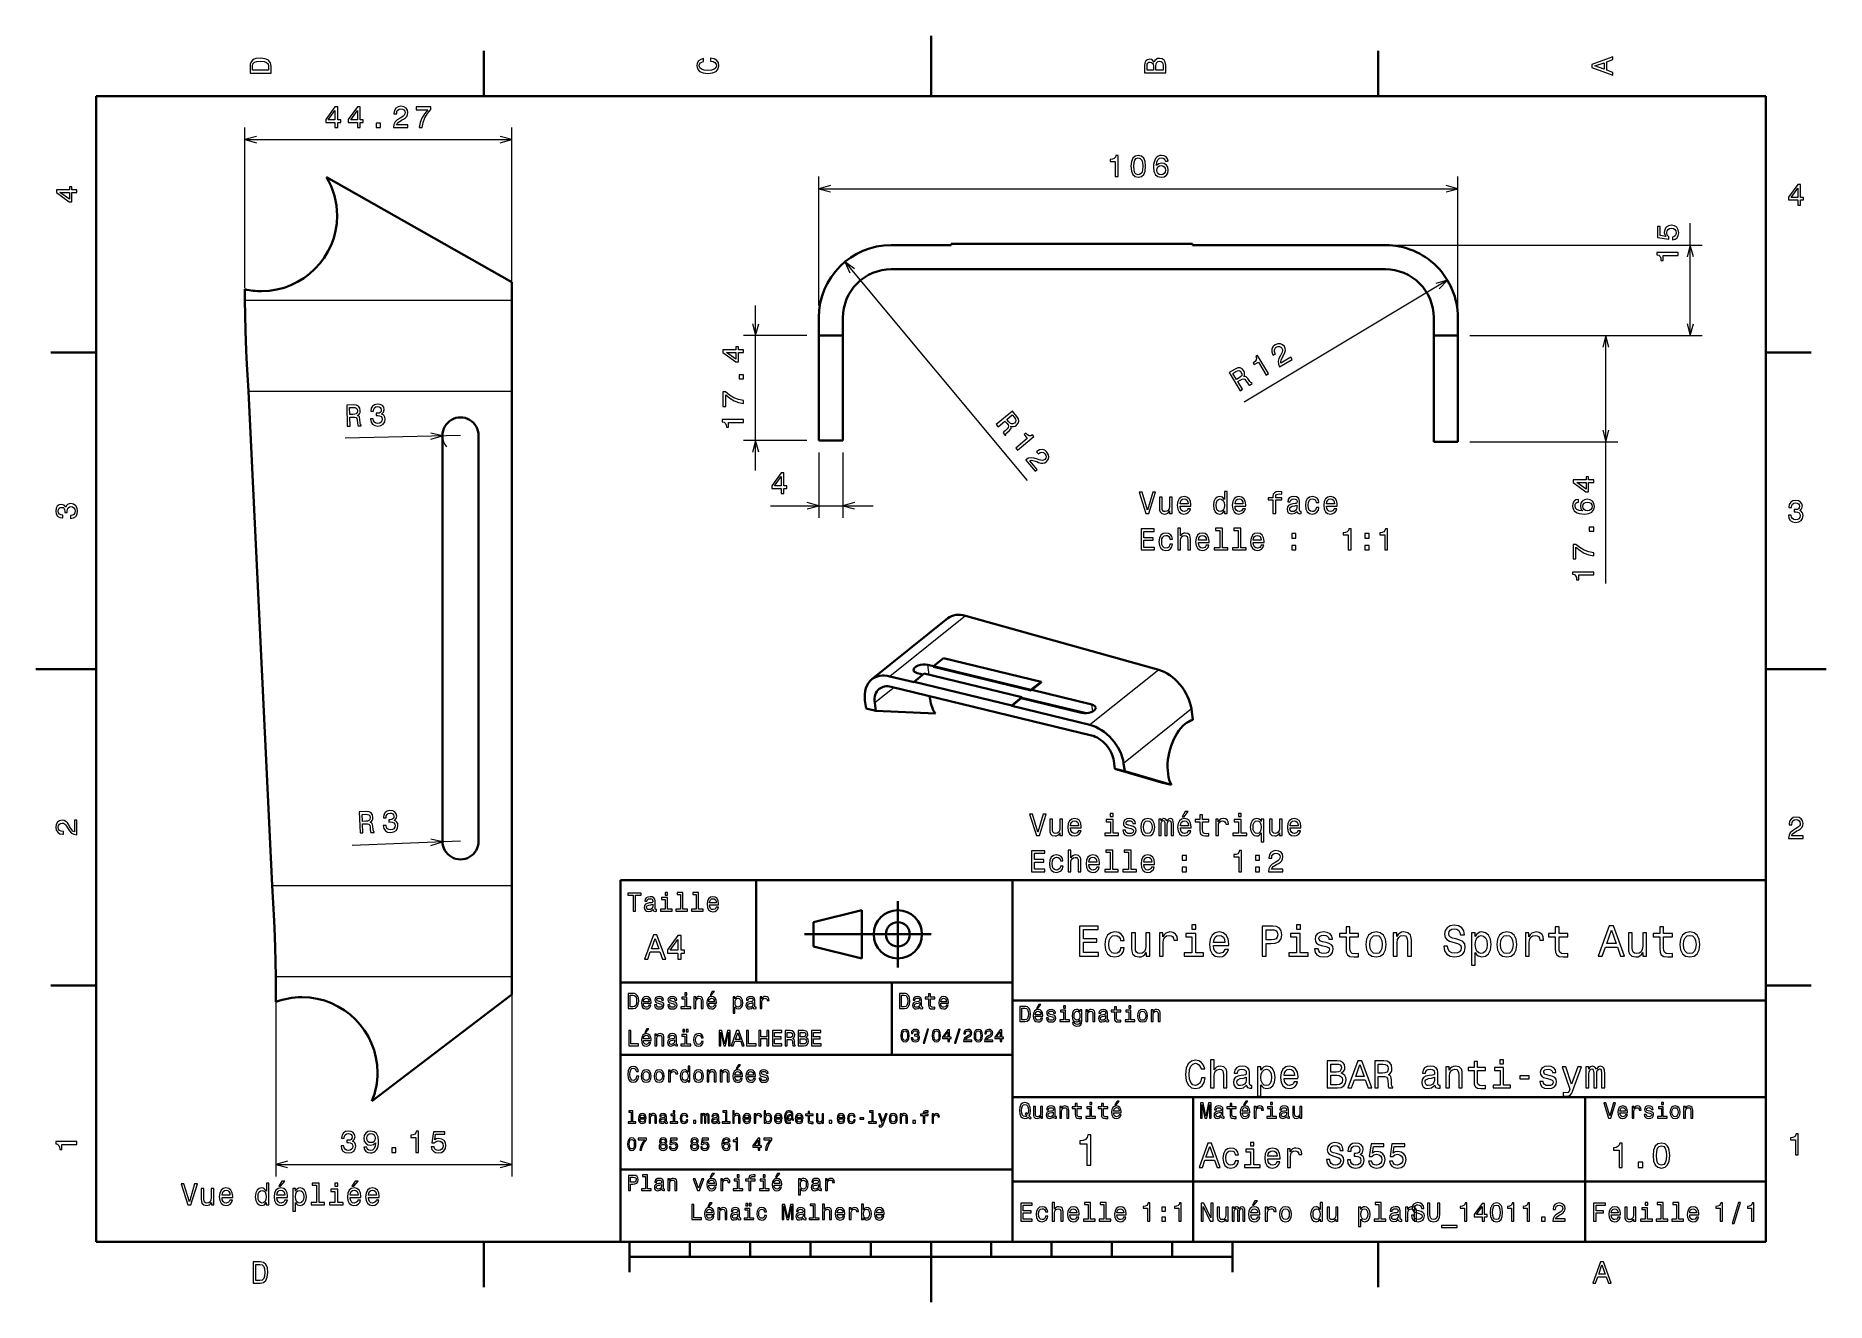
# Model space of a CAD drawing. Extents: x 0 to 297, y 0 to 210.
import ezdxf

# ---------------------------------------------------------------- set-up
doc = ezdxf.new("R2010")
doc.units = 0

msp = doc.modelspace()

# ---------------------------------------------------------------- linework, layer by layer
at = {"color": 7, "lineweight": 35, "ltscale": 0.25}
for p, q in [((148.5, 200), (148.5, 210)), ((10, 105), (0, 105)), ((287, 105), (297, 105)), ((192, 10), (192, 20)), ((148.5, 10), (148.5, 0))]:
    msp.add_line(p, q, dxfattribs=at)
at = {"color": 7, "lineweight": 35, "ltscale": 0.1875}
for p, q in [((74.300003, 200), (74.300003, 207.5)), ((222.699997, 200), (222.699997, 207.5)), ((10, 157.5), (2.5, 157.5)), ((287, 157.5), (294.5, 157.5)), ((10, 52.5), (2.5, 52.5)), ((287, 52.5), (294.5, 52.5)), ((74.300003, 10), (74.300003, 2.5)), ((222.699997, 10), (222.699997, 2.5))]:
    msp.add_line(p, q, dxfattribs=at)
at = {"color": 7, "lineweight": 35}
for p, q in [((287, 200), (10, 200)), ((10, 200), (10, 10)), ((287, 10), (287, 200)), ((48.219421, 186.561218), (78.9562, 169.161179)), ((191.857239, 175.48967), (151.857239, 175.48967)), ((223.890472, 175.289673), (191.857239, 175.289673)), ((223.890472, 171.289673), (141.890472, 171.289673)), ((35.267235, 151.078308), (39.224873, 69.0783)), ((78.9562, 69.0783), (78.9562, 151.078308)), ((67.4562, 143.728302), (67.4562, 76.428299)), ((73.4562, 76.428299), (73.4562, 143.728302)), ((154.21521, 113.838417), (186.272903, 104.878548)), ((175.110687, 93.996056), (141.91684, 102.044365)), ((97, 10), (97, 70)), ((97, 70), (287, 70)), ((162, 10), (162, 70)), ((287, 70), (287, 10)), ((127.5, 61), (148.5, 61)), ((55.759308, 33.354504), (78.9562, 50.995422)), ((97, 53), (162, 53)), ((162, 50), (287, 50)), ((97, 41), (162, 41)), ((162, 34), (287, 34)), ((257, 10), (257, 34)), ((97, 22), (162, 22)), ((162, 20), (287, 20)), ((10, 10), (287, 10)), ((97, 10), (287, 10)), ((98.5, 7.5), (198.5, 7.5))]:
    msp.add_line(p, q, dxfattribs=at)
at = {"color": 7, "lineweight": 13}
for p, q in [((34.688068, 168.161194), (34.688068, 194.785385)), ((78.9562, 168.161194), (78.9562, 194.785385)), ((34.688068, 192.785385), (78.9562, 192.785385)), ((129.890472, 165.289673), (129.890472, 186.648193)), ((129.890472, 184.648193), (235.890472, 184.648193)), ((235.890472, 165.289673), (235.890472, 186.648193)), ((225.890472, 175.289673), (276.444427, 175.289673)), ((134.200256, 172.501648), (164.456085, 136.258698)), ((234.180389, 169.463608), (200.450729, 149.225891)), ((34.688068, 166.161194), (78.9562, 166.161194)), ((119.408707, 137.889633), (119.408707, 165.289673)), ((237.890472, 160.289673), (262.449646, 160.289673)), ((237.890472, 160.289673), (276.444427, 160.289673)), ((260.449646, 119.19619), (260.449646, 160.289673)), ((35.267235, 151.078308), (78.9562, 151.078308)), ((237.890472, 142.648758), (262.449646, 142.648758)), ((39.224873, 69.0783), (78.9562, 69.0783)), ((39.804039, 53.995422), (78.9562, 53.995422)), ((39.804039, 51.995422), (39.804039, 20.844444)), ((78.9562, 51.995422), (78.9562, 20.844444)), ((39.804039, 22.844444), (78.9562, 22.844444))]:
    msp.add_line(p, q, dxfattribs=at)
at = {"color": 7, "lineweight": 13, "ltscale": 0.465925}
msp.add_line((274.444427, 160.289673), (274.444427, 178.926682), dxfattribs=at)
at = {"color": 7, "lineweight": 35, "ltscale": 0.249169}
msp.add_line((151.857239, 175.289673), (141.890472, 175.289673), dxfattribs=at)
at = {"color": 7, "lineweight": 35, "ltscale": 0.005}
for p, q in [((151.857239, 175.289673), (151.857239, 175.48967)), ((191.857239, 175.289673), (191.857239, 175.48967))]:
    msp.add_line(p, q, dxfattribs=at)
at = {"color": 7, "lineweight": 35, "ltscale": 0.045039}
msp.add_line((34.688068, 167.962769), (34.688068, 166.161194), dxfattribs=at)
at = {"color": 7, "lineweight": 35, "ltscale": 0.075}
for p, q in [((78.9562, 166.161194), (78.9562, 169.161179)), ((129.890472, 163.289673), (129.890472, 160.289673)), ((133.890472, 163.289673), (133.890472, 160.289673)), ((231.890472, 163.289673), (231.890472, 160.289673)), ((235.890472, 163.289673), (235.890472, 160.289673)), ((78.9562, 53.995422), (78.9562, 50.995422))]:
    msp.add_line(p, q, dxfattribs=at)
at = {"color": 7, "lineweight": 35, "ltscale": 0.377072}
for p, q in [((78.9562, 151.078308), (78.9562, 166.161194)), ((78.9562, 53.995422), (78.9562, 69.0783))]:
    msp.add_line(p, q, dxfattribs=at)
at = {"color": 7, "lineweight": 13, "ltscale": 0.262044}
for p, q in [((127.890472, 160.289673), (117.408707, 160.289673)), ((127.890472, 142.889633), (117.408707, 142.889633))]:
    msp.add_line(p, q, dxfattribs=at)
at = {"color": 7, "lineweight": 35, "ltscale": 0.1}
for p, q in [((133.890472, 160.289673), (129.890472, 160.289673)), ((231.890472, 160.289673), (235.890472, 160.289673)), ((133.890472, 142.889633), (129.890472, 142.889633)), ((231.890472, 142.648758), (235.890472, 142.648758)), ((129, 59), (129, 63))]:
    msp.add_line(p, q, dxfattribs=at)
at = {"color": 7, "lineweight": 35, "ltscale": 0.435001}
for p, q in [((129.890472, 142.889633), (129.890472, 160.289673)), ((133.890472, 142.889633), (133.890472, 160.289673))]:
    msp.add_line(p, q, dxfattribs=at)
at = {"color": 7, "lineweight": 35, "ltscale": 0.441023}
for p, q in [((231.890472, 142.648758), (231.890472, 160.289673)), ((235.890472, 142.648758), (235.890472, 160.289673))]:
    msp.add_line(p, q, dxfattribs=at)
at = {"color": 7, "lineweight": 13, "ltscale": 0.478785}
msp.add_line((70.4562, 143.728302), (51.310505, 143.261459), dxfattribs=at)
at = {"color": 7, "lineweight": 13, "ltscale": 0.270112}
for p, q in [((129.890472, 140.889633), (129.890472, 130.085144)), ((133.890472, 140.889633), (133.890472, 130.085144))]:
    msp.add_line(p, q, dxfattribs=at)
at = {"color": 7, "lineweight": 13, "ltscale": 0.425901}
msp.add_line((121.854446, 132.085144), (138.890472, 132.085144), dxfattribs=at)
at = {"color": 7, "lineweight": 35, "ltscale": 0.405519}
msp.add_line((138.649841, 103.261856), (151.301834, 113.41272), dxfattribs=at)
at = {"color": 7, "lineweight": 13, "ltscale": 0.402003}
msp.add_line((154.21521, 113.838417), (141.672913, 103.775558), dxfattribs=at)
at = {"color": 7, "lineweight": 35, "ltscale": 0.053829}
for p, q in [((145.695297, 102.883881), (147.374725, 104.231308)), ((148.896255, 105.452057), (150.575684, 106.799484)), ((166.767807, 102.873482), (165.088379, 101.526054)), ((163.566849, 100.305305), (161.887421, 98.957878))]:
    msp.add_line(p, q, dxfattribs=at)
at = {"color": 7, "lineweight": 35, "ltscale": 0.024877}
for p, q in [((147.194229, 104.086494), (146.227173, 104.320969)), ((147.949661, 105.70295), (148.916718, 105.468468))]:
    msp.add_line(p, q, dxfattribs=at)
at = {"color": 7, "lineweight": 35, "ltscale": 0.416532}
for p, q in [((147.374725, 104.231308), (163.566849, 100.305305)), ((148.896255, 105.452057), (165.088379, 101.526054)), ((148.908447, 105.365494), (165.100571, 101.439491)), ((150.575684, 106.799484), (166.767807, 102.873482)), ((161.887421, 98.957878), (145.695297, 102.883881))]:
    msp.add_line(p, q, dxfattribs=at)
at = {"color": 7, "lineweight": 13, "ltscale": 0.042112}
msp.add_line((148.184677, 104.034927), (147.949661, 105.70295), dxfattribs=at)
at = {"color": 7, "lineweight": 35, "ltscale": 0.002185}
for p, q in [((148.908447, 105.365494), (148.896255, 105.452057)), ((145.707489, 102.797325), (145.695297, 102.883881)), ((165.100571, 101.439491), (165.088379, 101.526054)), ((166.779999, 102.786919), (166.767807, 102.873482)), ((161.899612, 98.871323), (161.887421, 98.957878)), ((163.579041, 100.21875), (163.566849, 100.305305))]:
    msp.add_line(p, q, dxfattribs=at)
at = {"color": 7, "lineweight": 13, "ltscale": 0.365587}
msp.add_line((186.272903, 104.878548), (174.866776, 95.727257), dxfattribs=at)
at = {"color": 7, "lineweight": 13, "ltscale": 0.102591}
msp.add_line((142.367035, 101.935204), (139.166245, 99.367172), dxfattribs=at)
at = {"color": 7, "lineweight": 35, "ltscale": 0.103787}
msp.add_line((145.707489, 102.797325), (141.672913, 103.775558), dxfattribs=at)
at = {"color": 7, "lineweight": 35, "ltscale": 0.003221}
for p, q in [((165.20105, 101.520111), (165.100571, 101.439491)), ((163.579041, 100.21875), (163.478561, 100.13813))]:
    msp.add_line(p, q, dxfattribs=at)
at = {"color": 7, "lineweight": 35, "ltscale": 0.050608}
for p, q in [((166.779999, 102.786919), (165.20105, 101.520111)), ((163.478561, 100.13813), (161.899612, 98.871323))]:
    msp.add_line(p, q, dxfattribs=at)
at = {"color": 7, "lineweight": 35, "ltscale": 0.257034}
for p, q in [((165.20105, 101.520111), (175.192902, 99.097443)), ((173.470413, 97.715469), (163.478561, 100.13813))]:
    msp.add_line(p, q, dxfattribs=at)
at = {"color": 7, "lineweight": 35, "ltscale": 0.03278}
for p, q in [((137.547028, 99.759773), (137.729965, 98.46138)), ((139.166245, 99.367172), (139.349182, 98.068779)), ((178.836945, 89.748466), (179.019897, 88.450073))]:
    msp.add_line(p, q, dxfattribs=at)
at = {"color": 7, "lineweight": 35, "ltscale": 0.041653}
for p, q in [((139.349182, 98.068779), (137.729965, 98.46138)), ((179.019897, 88.450073), (180.639099, 88.057465)), ((186.755035, 86.158028), (188.374237, 85.765427))]:
    msp.add_line(p, q, dxfattribs=at)
at = {"color": 7, "lineweight": 35, "ltscale": 0.247382}
msp.add_line((149.234192, 97.617645), (139.349182, 98.068779), dxfattribs=at)
at = {"color": 7, "lineweight": 35, "ltscale": 0.333572}
msp.add_line((174.866776, 95.727257), (161.899612, 98.871323), dxfattribs=at)
at = {"color": 7, "lineweight": 35, "ltscale": 0.273698}
msp.add_line((163.575745, 100.242134), (174.215393, 97.662399), dxfattribs=at)
at = {"color": 7, "lineweight": 13, "ltscale": 0.028203}
msp.add_line((175.350296, 97.980354), (175.192902, 99.097443), dxfattribs=at)
at = {"color": 7, "lineweight": 13, "ltscale": 0.360258}
msp.add_line((191.69603, 98.373764), (180.456161, 89.355865), dxfattribs=at)
at = {"color": 7, "lineweight": 35, "ltscale": 0.045787}
msp.add_line((191.951553, 96.560188), (191.69603, 98.373764), dxfattribs=at)
at = {"color": 7, "lineweight": 35, "ltscale": 0.032781}
msp.add_line((180.456161, 89.355865), (180.639099, 88.057465), dxfattribs=at)
at = {"color": 7, "lineweight": 35, "ltscale": 0.201689}
for p, q in [((186.755035, 86.158028), (179.019897, 88.450073)), ((188.374237, 85.765427), (180.639099, 88.057465))]:
    msp.add_line(p, q, dxfattribs=at)
at = {"color": 7, "lineweight": 13, "ltscale": 0.45}
msp.add_line((70.4562, 76.428299), (52.468712, 75.757347), dxfattribs=at)
at = {"color": 7, "lineweight": 35, "ltscale": 0.425}
msp.add_line((119.5, 53), (119.5, 70), dxfattribs=at)
at = {"color": 7, "lineweight": 35, "ltscale": 0.275}
msp.add_line((143, 55.5), (143, 66.5), dxfattribs=at)
at = {"color": 7, "lineweight": 35, "ltscale": 0.206155}
for p, q in [((129, 63), (137, 65)), ((137, 57), (129, 59))]:
    msp.add_line(p, q, dxfattribs=at)
at = {"color": 7, "lineweight": 35, "ltscale": 0.2}
msp.add_line((137, 65), (137, 57), dxfattribs=at)
at = {"color": 7, "lineweight": 35, "ltscale": 0.104758}
msp.add_line((39.804039, 49.805088), (39.804039, 53.995422), dxfattribs=at)
at = {"color": 7, "lineweight": 35, "ltscale": 0.3}
msp.add_line((142, 41), (142, 53), dxfattribs=at)
at = {"color": 7, "lineweight": 35, "ltscale": 0.35}
msp.add_line((192, 20), (192, 34), dxfattribs=at)
at = {"color": 7, "lineweight": 35, "ltscale": 0.125}
for p, q in [((98.5, 10), (98.5, 5)), ((198.5, 10), (198.5, 5))]:
    msp.add_line(p, q, dxfattribs=at)
at = {"color": 7, "lineweight": 35, "ltscale": 0.0625}
for p, q in [((108.5, 10), (108.5, 7.5)), ((118.5, 10), (118.5, 7.5)), ((128.5, 10), (128.5, 7.5)), ((138.5, 10), (138.5, 7.5)), ((158.5, 10), (158.5, 7.5)), ((168.5, 10), (168.5, 7.5)), ((178.5, 10), (178.5, 7.5)), ((188.5, 10), (188.5, 7.5))]:
    msp.add_line(p, q, dxfattribs=at)
at = {"color": 7, "lineweight": 13}
for points in [[(35.533215, 204.994965), (35.533215, 203.829971), (39.033215, 203.829971), (39.033215, 204.994965), (38.922264, 205.544678), (38.584366, 205.953171), (38.034657, 206.205338), (37.283215, 206.296112), (36.516644, 206.215424), (36.21405, 206.114563), (35.971977, 205.973343), (35.644165, 205.56485), (35.563473, 205.297562)], [(35.951801, 204.959656), (36.027451, 205.342941), (36.259438, 205.605194), (36.672985, 205.761536), (37.283215, 205.811966), (37.873272, 205.756485), (38.286816, 205.600143), (38.533936, 205.332855), (38.614628, 204.959656), (38.614628, 204.298996), (35.951801, 204.298996)], [(111.93206, 205.817017), (112.35569, 205.716141), (112.658287, 205.549713), (112.844887, 205.317734), (112.905403, 205.045395), (112.814629, 204.71759), (112.54229, 204.460388), (112.098488, 204.28891), (111.483215, 204.233429), (110.872986, 204.28891), (110.424141, 204.455338), (110.151802, 204.71254), (110.055984, 205.045395), (110.106415, 205.287476), (110.247627, 205.494247), (110.474571, 205.655624), (110.787247, 205.766571), (110.787247, 206.245682), (110.308144, 206.094391), (109.94503, 205.832138), (109.718086, 205.474075), (109.637398, 205.045395), (109.763474, 204.510818), (110.116501, 204.10231), (110.696472, 203.840057), (111.483215, 203.749283), (112.269958, 203.840057), (112.84993, 204.10231), (113.208, 204.510818), (113.329041, 205.045395), (113.233215, 205.51442), (112.965927, 205.892654), (112.527161, 206.159943), (111.93206, 206.301163)], [(185.542007, 205.630417), (185.249496, 205.983429), (185.052811, 206.074219), (184.81073, 206.104477), (184.432495, 206.03891), (184.160156, 205.842224), (183.993729, 205.524506), (183.933212, 205.080704), (183.933212, 203.835022), (187.433212, 203.835022), (187.433212, 205.151306), (187.36261, 205.620331), (187.155838, 205.968307), (186.828018, 206.185165), (186.384216, 206.260818), (186.08667, 206.215424), (185.839554, 206.094391), (185.65799, 205.897705)], [(185.385666, 204.984879), (185.385666, 204.298996), (184.351807, 204.298996), (184.351807, 205.025223), (184.382065, 205.297562), (184.472839, 205.489197), (184.629181, 205.605194), (184.86116, 205.645538), (185.093155, 205.600143), (185.254532, 205.479111), (185.355408, 205.272339)], [(187.014618, 205.095825), (187.014618, 204.298996), (185.809296, 204.298996), (185.809296, 205.050446), (185.844589, 205.368164), (185.9505, 205.595108), (186.132065, 205.731277), (186.394302, 205.776657), (186.671692, 205.731277), (186.863327, 205.605194), (186.979324, 205.393372)], [(261.633209, 203.466858), (261.633209, 203.930847), (260.604401, 204.298996), (260.604401, 205.695969), (261.633209, 206.064133), (261.633209, 206.538193), (258.128174, 205.257217), (258.128174, 204.742798)], [(260.17572, 204.460388), (258.632477, 205), (260.17572, 205.539627)], [(49.627464, 194.785385), (50.081356, 194.785385), (50.081356, 195.652817), (50.580635, 195.652817), (50.580635, 196.056274), (50.081356, 196.056274), (50.081356, 198.209732), (49.622421, 198.209732), (48.089279, 196.096619), (48.089279, 195.652817), (49.627464, 195.652817)], [(48.512913, 196.056274), (49.627464, 197.624725), (49.627464, 196.056274)], [(53.363487, 194.785385), (53.817379, 194.785385), (53.817379, 195.652817), (54.316658, 195.652817), (54.316658, 196.056274), (53.817379, 196.056274), (53.817379, 198.209732), (53.358444, 198.209732), (51.825302, 196.096619), (51.825302, 195.652817), (53.363487, 195.652817)], [(52.248936, 196.056274), (53.363487, 197.624725), (53.363487, 196.056274)], [(59.32761, 194.785385), (61.733231, 194.785385), (61.733231, 195.219101), (59.831932, 195.219101), (59.93784, 195.456131), (60.119396, 195.652817), (60.679195, 196.010895), (60.976746, 196.162186), (61.309601, 196.379044), (61.546631, 196.63121), (61.682796, 196.928757), (61.733231, 197.266647), (61.647495, 197.690277), (61.410461, 198.023132), (61.047348, 198.234955), (60.578331, 198.310608), (60.094181, 198.224869), (59.726025, 197.987839), (59.488991, 197.609589), (59.408302, 197.110306), (59.408302, 197.039703), (59.867233, 197.039703), (59.867233, 197.080048), (59.912624, 197.422989), (60.04879, 197.675156), (60.265648, 197.836533), (60.553116, 197.892014), (60.845619, 197.841583), (61.062481, 197.7155), (61.20369, 197.518814), (61.254124, 197.271698), (61.218819, 197.039703), (61.123001, 196.843018), (60.961617, 196.671555), (60.739716, 196.520248), (60.442162, 196.358871), (59.947929, 196.046188), (59.599945, 195.713333), (59.393173, 195.309875), (59.32761, 194.800522)], [(63.59317, 194.785385), (64.102539, 194.785385), (64.268967, 195.617523), (64.56147, 196.39418), (64.975014, 197.115356), (65.514641, 197.791153), (65.514641, 198.209732), (63.114067, 198.209732), (63.114067, 197.750809), (65.030487, 197.750809), (64.475739, 197.069962), (64.057144, 196.358871), (63.764641, 195.602386)], [(56.474152, 194.785385), (57.170116, 194.785385), (57.170116, 195.536819), (56.474152, 195.536819)], [(179.06366, 186.648193), (179.522614, 186.648193), (179.522614, 190.173401), (179.179657, 190.173401), (179.088882, 189.865768), (178.907333, 189.658997), (178.629944, 189.537964), (178.246674, 189.49762), (178.246674, 189.139542), (179.06366, 189.139542)], [(181.675049, 188.357849), (181.750702, 187.566055), (181.987732, 187.001221), (182.365967, 186.658279), (182.890472, 186.547333), (183.409912, 186.658279), (183.788162, 187.001221), (184.020157, 187.566055), (184.100845, 188.357849), (184.020157, 189.144592), (183.924332, 189.457275), (183.788162, 189.714478), (183.409912, 190.057404), (182.890472, 190.173401), (182.365967, 190.057404), (181.987732, 189.709427), (181.750702, 189.144592)], [(187.836868, 189.205109), (187.741058, 189.613617), (187.519135, 189.916199), (187.176208, 190.107849), (186.732391, 190.173401), (186.434845, 190.138107), (186.177643, 190.042282), (185.950699, 189.885941), (185.759064, 189.664032), (185.607758, 189.386658), (185.496811, 189.048767), (185.426208, 188.65036), (185.406036, 188.201508), (185.486725, 187.485367), (185.733841, 186.965912), (186.132263, 186.653229), (186.676926, 186.547333), (187.166122, 186.638107), (187.539322, 186.875137), (187.781403, 187.248337), (187.867126, 187.722397), (187.781403, 188.201508), (187.549408, 188.569656), (187.191345, 188.801651), (186.747528, 188.882339), (186.268433, 188.781479), (185.910355, 188.494019), (185.986008, 189.048767), (186.147385, 189.447174), (186.394501, 189.684204), (186.737442, 189.764908), (186.989609, 189.724564), (187.181244, 189.618652), (187.307327, 189.442139), (187.372894, 189.205109)], [(182.15921, 188.357849), (182.199554, 188.968079), (182.325623, 189.40683), (182.552582, 189.664032), (182.890472, 189.754822), (183.223328, 189.664032), (183.450272, 189.40683), (183.576355, 188.968079), (183.616699, 188.357849), (183.576355, 187.742569), (183.450272, 187.303802), (183.223328, 187.0466), (182.890472, 186.960876), (182.552582, 187.0466), (182.325623, 187.303802), (182.199554, 187.742569)], [(187.37793, 187.717346), (187.322449, 187.399628), (187.181244, 187.157562), (186.9543, 186.99617), (186.671875, 186.94574), (186.374329, 186.99617), (186.147385, 187.152512), (186.001129, 187.394592), (185.95575, 187.712311), (186.00618, 188.024994), (186.147385, 188.262024), (186.379379, 188.413315), (186.692047, 188.468796), (186.964386, 188.413315), (187.181244, 188.267059), (187.322449, 188.030029)], [(6.833213, 184.02739), (6.833213, 184.481277), (5.965778, 184.481277), (5.965778, 184.98056), (5.56232, 184.98056), (5.56232, 184.481277), (3.408862, 184.481277), (3.408862, 184.022339), (5.521974, 182.489197), (5.965778, 182.489197), (5.965778, 184.02739)], [(292.277374, 181.916794), (292.731262, 181.916794), (292.731262, 182.784225), (293.23056, 182.784225), (293.23056, 183.187683), (292.731262, 183.187683), (292.731262, 185.341141), (292.272339, 185.341141), (290.739197, 183.228027), (290.739197, 182.784225), (292.277374, 182.784225)], [(291.162842, 183.187683), (292.277374, 184.756134), (292.277374, 183.187683)], [(5.56232, 182.912827), (3.993876, 184.02739), (5.56232, 184.02739)], [(271.531616, 176.157959), (271.94516, 176.268906), (272.267914, 176.516022), (272.469666, 176.879135), (272.545288, 177.343109), (272.454529, 177.852478), (272.207397, 178.2509), (271.814026, 178.503052), (271.309723, 178.598877), (270.840698, 178.513138), (270.472534, 178.271072), (270.235504, 177.892822), (270.14978, 177.403625), (270.210297, 177.025391), (270.376709, 176.73288), (269.433624, 176.874084), (269.433624, 178.407227), (269.020081, 178.407227), (269.020081, 176.536194), (270.875977, 176.25882), (270.875977, 176.662277), (270.638947, 176.954788), (270.553223, 177.327988), (270.608704, 177.650757), (270.770081, 177.897873), (271.017212, 178.054214), (271.33493, 178.10968), (271.652649, 178.054214), (271.89978, 177.892822), (272.056122, 177.645706), (272.111572, 177.327988), (272.076294, 177.060699), (271.960297, 176.853912), (271.778717, 176.702621), (271.531616, 176.626968)], [(272.444427, 173.581879), (272.444427, 174.040802), (268.91922, 174.040802), (268.91922, 173.697876), (269.226868, 173.607086), (269.433624, 173.425537), (269.554657, 173.148163), (269.595001, 172.764877), (269.953094, 172.764877), (269.953094, 173.581879)], [(117.408707, 157.471069), (117.408707, 157.924957), (116.541267, 157.924957), (116.541267, 158.42424), (116.13781, 158.42424), (116.13781, 157.924957), (113.984352, 157.924957), (113.984352, 157.466019), (116.097466, 155.932877), (116.541267, 155.932877), (116.541267, 157.471069)], [(116.13781, 156.356506), (114.569366, 157.471069), (116.13781, 157.471069)], [(206.332718, 155.087448), (208.395523, 156.325119), (208.172379, 156.697037), (206.542023, 155.718826), (206.510895, 155.976563), (206.565384, 156.238632), (206.861176, 156.833694), (207.038483, 157.116516), (207.212341, 157.473724), (207.285858, 157.81189), (207.249527, 158.1371), (207.118927, 158.452789), (206.827454, 158.771942), (206.452942, 158.93541), (206.032593, 158.930222), (205.591492, 158.753784), (205.220459, 158.431168), (205.026718, 158.038513), (205.018066, 157.592209), (205.20575, 157.122574), (205.242065, 157.062027), (205.635605, 157.298141), (205.614853, 157.332748), (205.477325, 157.650162), (205.464355, 157.936447), (205.567291, 158.186401), (205.785248, 158.381866), (206.062012, 158.48912), (206.312836, 158.492584), (206.53511, 158.396576), (206.705505, 158.210617), (206.794586, 157.99353), (206.813614, 157.775574), (206.763443, 157.545502), (206.651001, 157.301605), (206.478882, 157.010132), (206.215958, 156.487732), (206.088806, 156.02327), (206.11908, 155.570923), (206.324936, 155.100418)], [(199.759048, 151.143265), (200.161224, 151.384567), (199.400986, 152.651657), (199.811813, 152.898148), (200.122314, 153.066803), (200.348923, 153.120438), (200.53833, 153.039993), (200.73468, 152.810791), (200.989807, 152.434555), (201.168854, 152.194977), (201.311554, 152.074753), (201.76564, 152.347198), (201.716339, 152.429367), (201.54422, 152.490784), (201.374695, 152.694901), (201.053818, 153.161087), (200.764938, 153.475906), (200.598022, 153.528671), (200.393036, 153.517426), (200.501144, 153.729324), (200.531418, 153.953339), (200.495087, 154.190323), (200.383514, 154.435089), (200.105011, 154.762024), (199.76857, 154.930679), (199.384552, 154.923767), (198.961609, 154.74646), (197.958313, 154.144485)], [(199.069733, 154.311417), (199.349091, 154.443741), (199.584351, 154.473145), (199.791931, 154.391846), (199.973557, 154.177353), (200.080811, 153.900574), (200.054855, 153.679169), (199.902634, 153.481964), (199.643158, 153.296875), (199.180435, 153.019241), (198.581055, 154.018204)], [(204.106445, 153.751678), (204.499985, 153.987808), (202.686279, 157.010651), (202.392212, 156.834213), (202.472656, 156.523712), (202.42334, 156.252991), (202.247772, 156.0065), (201.939865, 155.774704), (202.124084, 155.467667), (202.824661, 155.888)], [(117.408707, 153.10968), (117.408707, 153.805649), (116.657257, 153.805649), (116.657257, 153.10968)], [(51.655006, 145.270447), (52.123886, 145.281891), (52.087868, 146.759109), (52.566833, 146.770782), (52.92012, 146.764282), (53.143677, 146.699097), (53.268738, 146.535675), (53.326408, 146.239441), (53.362679, 145.786285), (53.400185, 145.489563), (53.464989, 145.31459), (53.99437, 145.327484), (53.992035, 145.423279), (53.872631, 145.56163), (53.825905, 145.822815), (53.776844, 146.386627), (53.680931, 146.803009), (53.561775, 146.931259), (53.377937, 147.022629), (53.57653, 147.153595), (53.713398, 147.333496), (53.79874, 147.557541), (53.822472, 147.825485), (53.741562, 148.247284), (53.53215, 148.559982), (53.194725, 148.743454), (52.739372, 148.797943), (51.569687, 148.769409)], [(55.516823, 146.464371), (55.517681, 146.429077), (55.610153, 145.947052), (55.855965, 145.589813), (56.234707, 145.367004), (56.730885, 145.293335), (57.253136, 145.39183), (57.640984, 145.62326), (57.88446, 145.98233), (57.964149, 146.438293), (57.916561, 146.734772), (57.799744, 146.97406), (57.613693, 147.156189), (57.36837, 147.286407), (57.689445, 147.56665), (57.79483, 148.003067), (57.709618, 148.39447), (57.485569, 148.686646), (57.128098, 148.864594), (56.642494, 148.918335), (56.190704, 148.826599), (55.848236, 148.596283), (55.629963, 148.237823), (55.565773, 147.767105), (55.566631, 147.731812), (56.015343, 147.742767), (56.047813, 148.066406), (56.173241, 148.301529), (56.381554, 148.447861), (56.677784, 148.505524), (56.940937, 148.471588), (57.135105, 148.370392), (57.255245, 148.201782), (57.306274, 147.970978), (57.266922, 147.722824), (57.149979, 147.553497), (56.940685, 147.44751), (56.654045, 147.410248), (56.457291, 147.410492), (56.467003, 147.012192), (56.713806, 147.028305), (57.032539, 146.990662), (57.272453, 146.875458), (57.418415, 146.682251), (57.475101, 146.426361), (57.426773, 146.132599), (57.285851, 145.912231), (57.057251, 145.770447), (56.750809, 145.717575), (56.431953, 145.760254), (56.196342, 145.905853), (56.044231, 146.144287), (55.980659, 146.475677)], [(117.408707, 149.02063), (117.408707, 149.529999), (116.576569, 149.696426), (115.799911, 149.988937), (115.078735, 150.402481), (114.402939, 150.942108), (113.984352, 150.942108), (113.984352, 148.541534), (114.443283, 148.541534), (114.443283, 150.457962), (115.124115, 149.903198), (115.83522, 149.484604), (116.591705, 149.192108)], [(52.618736, 148.36618), (52.927017, 148.343445), (53.146149, 148.25293), (53.286575, 148.079788), (53.338715, 147.803604), (53.295425, 147.509949), (53.163605, 147.33017), (52.933899, 147.233765), (52.616882, 147.200806), (52.077415, 147.187653), (52.049019, 148.352295)], [(117.408707, 145.894836), (117.408707, 146.353775), (113.883484, 146.353775), (113.883484, 146.010834), (114.191124, 145.920059), (114.397896, 145.738495), (114.518936, 145.461121), (114.55928, 145.077835), (114.917343, 145.077835), (114.917343, 145.894836)], [(159.317139, 145.5354), (159.617722, 145.175354), (160.752075, 146.122314), (161.059113, 145.754517), (161.273743, 145.473816), (161.36174, 145.258224), (161.311554, 145.058655), (161.115448, 144.829254), (160.783173, 144.519028), (160.574142, 144.305099), (160.477417, 144.145523), (160.816772, 143.739014), (160.890335, 143.80043), (160.924408, 143.979965), (161.099869, 144.179001), (161.510849, 144.568085), (161.777252, 144.902145), (161.803558, 145.075226), (161.760773, 145.276001), (161.986847, 145.20195), (162.21283, 145.206665), (162.44136, 145.279175), (162.665955, 145.427246), (162.945892, 145.75293), (163.060532, 146.111404), (162.994339, 146.489746), (162.753784, 146.880188), (162.003967, 147.778381)], [(162.340683, 146.706131), (162.514603, 146.450577), (162.580017, 146.222702), (162.531769, 146.005051), (162.347931, 145.79245), (162.091064, 145.643707), (161.868301, 145.635117), (161.649933, 145.755035), (161.426971, 145.982773), (161.081146, 146.397034), (161.975464, 147.143616)], [(162.566193, 141.643433), (162.860291, 141.291122), (165.566483, 143.550262), (165.34671, 143.813522), (165.052368, 143.686066), (164.777283, 143.692917), (164.506622, 143.828293), (164.230011, 144.096664), (163.955139, 143.867203), (164.478714, 143.240021)], [(164.229996, 139.650375), (165.771637, 137.803665), (166.104584, 138.081619), (164.886139, 139.541168), (165.135986, 139.611771), (165.40332, 139.59845), (166.036942, 139.398178), (166.343781, 139.266724), (166.723557, 139.150177), (167.069031, 139.129807), (167.384705, 139.215958), (167.676422, 139.393784), (167.946686, 139.731094), (168.050308, 140.126358), (167.980209, 140.540848), (167.737701, 140.949387), (167.361633, 141.266098), (166.943726, 141.39682), (166.501465, 141.33638), (166.066467, 141.078369), (166.012268, 141.033112), (166.306381, 140.680817), (166.337357, 140.706665), (166.6297, 140.891602), (166.910553, 140.948669), (167.173401, 140.885605), (167.400208, 140.700485), (167.54895, 140.443619), (167.591141, 140.19635), (167.53064, 139.961899), (167.37326, 139.764816), (167.172546, 139.64325), (166.960144, 139.590759), (166.725098, 139.604767), (166.466736, 139.678146), (166.152161, 139.803146), (165.595398, 139.982162), (165.116882, 140.035995), (164.674652, 139.936172), (164.241608, 139.660065)], [(123.649834, 134.085144), (124.103729, 134.085144), (124.103729, 134.952591), (124.603004, 134.952591), (124.603004, 135.356049), (124.103729, 135.356049), (124.103729, 137.509506), (123.644791, 137.509506), (122.111649, 135.396393), (122.111649, 134.952591), (123.649834, 134.952591)], [(122.535278, 135.356049), (123.649834, 136.924484), (123.649834, 135.356049)], [(258.449646, 135.935669), (258.449646, 136.389557), (257.582214, 136.389557), (257.582214, 136.88884), (257.178772, 136.88884), (257.178772, 136.389557), (255.025299, 136.389557), (255.025299, 135.930634), (257.138428, 134.397491), (257.582214, 134.397491), (257.582214, 135.935669)], [(185.286011, 134.29718), (184.408478, 131.31662), (183.505753, 134.29718), (183.026642, 134.29718), (184.156326, 130.79213), (184.660645, 130.79213), (185.765106, 134.29718)], [(197.172897, 131.210724), (197.172897, 130.79213), (197.616699, 130.79213), (197.616699, 134.413162), (197.177933, 134.413162), (197.177933, 133.086792), (196.840042, 133.470078), (196.63327, 133.560867), (196.39624, 133.596161), (195.96756, 133.4953), (195.634705, 133.212875), (195.417847, 132.758987), (195.342209, 132.148758), (195.417847, 131.538528), (195.634705, 131.07959), (195.96756, 130.79213), (196.39624, 130.696304), (196.63327, 130.731613), (196.845078, 130.822388)], [(205.231964, 133.031326), (205.231964, 130.79213), (205.675781, 130.79213), (205.675781, 133.031326), (206.684418, 133.031326), (206.684418, 133.409561), (205.675781, 133.409561), (205.675781, 133.575989), (205.711075, 133.777725), (205.827072, 133.913895), (206.023758, 133.994583), (206.306183, 134.024841), (206.684418, 134.004669), (206.684418, 134.387955), (206.205322, 134.413162), (205.771606, 134.367783), (205.469009, 134.231613), (205.287445, 133.994583), (205.231964, 133.656677), (205.231964, 133.409561), (204.420013, 133.409561), (204.420013, 133.031326)], [(257.178772, 134.821121), (255.610321, 135.935669), (257.178772, 135.935669)], [(5.73379, 129.979111), (5.769093, 129.979111), (6.253242, 130.059799), (6.616354, 130.296829), (6.848343, 130.670029), (6.934078, 131.164276), (6.848343, 131.688766), (6.626441, 132.082138), (6.273415, 132.334305), (5.819525, 132.425079), (5.521974, 132.384735), (5.279899, 132.273788), (5.0933, 132.092224), (4.957133, 131.850143), (4.684798, 132.177963), (4.251081, 132.293961), (3.857709, 132.218307), (3.560158, 132.00145), (3.373559, 131.648422), (3.307997, 131.164276), (3.388689, 130.710388), (3.610591, 130.362396), (3.963617, 130.135452), (4.432637, 130.059799), (4.46794, 130.059799), (4.46794, 130.508652), (4.145173, 130.548996), (3.913184, 130.680115), (3.771974, 130.891937), (3.721542, 131.189484), (3.761888, 131.451736), (3.867795, 131.643372), (4.039265, 131.759369), (4.271254, 131.804764), (4.518372, 131.759369), (4.684798, 131.638336), (4.785663, 131.426514), (4.815922, 131.139053), (4.810879, 130.942368), (5.209294, 130.942368), (5.199208, 131.189484), (5.244596, 131.507217), (5.365634, 131.744247), (5.56232, 131.885452), (5.819525, 131.935883), (6.112032, 131.880417), (6.328891, 131.734161), (6.465058, 131.502167), (6.510447, 131.194534), (6.460014, 130.876801), (6.308718, 130.644821), (6.066643, 130.498566), (5.73379, 130.443085)], [(188.488449, 133.500336), (188.044647, 133.500336), (188.044647, 131.936935), (187.994217, 131.573837), (187.847961, 131.311584), (187.621017, 131.150192), (187.323471, 131.099762), (187.086441, 131.140106), (186.935135, 131.261154), (186.849411, 131.467926), (186.829239, 131.760422), (186.829239, 133.500336), (186.385437, 133.500336), (186.385437, 131.720078), (186.400558, 131.362015), (186.496384, 131.064468), (186.788895, 130.79213), (187.257904, 130.696304), (187.510071, 130.731613), (187.726929, 130.822388), (187.913528, 130.978729), (188.064819, 131.205673), (188.064819, 130.79213), (188.488449, 130.79213)], [(189.824905, 132.017639), (191.600128, 132.017639), (191.605164, 132.224411), (191.524475, 132.804382), (191.302582, 133.238098), (190.949554, 133.500336), (190.48053, 133.596161), (190.021591, 133.4953), (189.668564, 133.212875), (189.44162, 132.753952), (189.360931, 132.148758), (189.436584, 131.528442), (189.663528, 131.074554), (190.011505, 130.79213), (190.465393, 130.696304), (190.858765, 130.761871), (191.181534, 130.933334), (191.418564, 131.205673), (191.554733, 131.568787), (191.115982, 131.568787), (191.025192, 131.36705), (190.894073, 131.215759), (190.520874, 131.094727), (190.233414, 131.150192), (190.016556, 131.326706), (189.875336, 131.614182), (189.824905, 132.002502)], [(189.824905, 132.390839), (189.880386, 132.738815), (190.016556, 132.996017), (190.223328, 133.152359), (190.495667, 133.20784), (190.762955, 133.152359), (190.969727, 132.996017), (191.09581, 132.738815), (191.14119, 132.390839)], [(196.471878, 133.197754), (196.764389, 133.127136), (196.986298, 132.93045), (197.117416, 132.602646), (197.167847, 132.148758), (197.117416, 131.689819), (196.986298, 131.362015), (196.764389, 131.160278), (196.471878, 131.094727), (196.194504, 131.160278), (195.982697, 131.362015), (195.841476, 131.69487), (195.796097, 132.148758), (195.841476, 132.59761), (195.982697, 132.925415), (196.194504, 133.127136)], [(198.932983, 132.017639), (200.708191, 132.017639), (200.713242, 132.224411), (200.632553, 132.804382), (200.410645, 133.238098), (200.057617, 133.500336), (199.588593, 133.596161), (199.129669, 133.4953), (198.776642, 133.212875), (198.549698, 132.753952), (198.469009, 132.148758), (198.544647, 131.528442), (198.771591, 131.074554), (199.119583, 130.79213), (199.573471, 130.696304), (199.966843, 130.761871), (200.289612, 130.933334), (200.526642, 131.205673), (200.662811, 131.568787), (200.224045, 131.568787), (200.13327, 131.36705), (200.002136, 131.215759), (199.628952, 131.094727), (199.341476, 131.150192), (199.124619, 131.326706), (198.983414, 131.614182), (198.932983, 132.002502)], [(198.932983, 132.390839), (198.988449, 132.738815), (199.124619, 132.996017), (199.33139, 133.152359), (199.603729, 133.20784), (199.871017, 133.152359), (200.077789, 132.996017), (200.203873, 132.738815), (200.249268, 132.390839)], [(209.261505, 131.145157), (209.261505, 131.13002), (209.286728, 130.958557), (209.362381, 130.837524), (209.680099, 130.741699), (209.927216, 130.782043), (209.927216, 131.124985), (209.821304, 131.109848), (209.680099, 131.175415), (209.654877, 131.377151), (209.654877, 132.77916), (209.59436, 133.137238), (209.417847, 133.389389), (209.110214, 133.540695), (208.676498, 133.596161), (208.252869, 133.535645), (207.940186, 133.364182), (207.7435, 133.096878), (207.677933, 132.743866), (207.677933, 132.713593), (208.076355, 132.713593), (208.111649, 132.925415), (208.22261, 133.076706), (208.40416, 133.167496), (208.661362, 133.202789), (208.908478, 133.177582), (209.084991, 133.101929), (209.190903, 132.97081), (209.226212, 132.789246), (209.206039, 132.577438), (209.125336, 132.471527), (208.923615, 132.421097), (208.54538, 132.380753), (208.111649, 132.289963), (207.804016, 132.128586), (207.622467, 131.876419), (207.566986, 131.50322), (207.617416, 131.170364), (207.773758, 130.923248), (208.025925, 130.766907), (208.373901, 130.711441), (208.842926, 130.817352)], [(209.211075, 131.74025), (209.150558, 131.478012), (208.989182, 131.276276), (208.747101, 131.145157), (208.449554, 131.099762), (208.257904, 131.124985), (208.121735, 131.205673), (208.036011, 131.346878), (208.010788, 131.543564), (208.03096, 131.720078), (208.111649, 131.846161), (208.434418, 131.987381), (208.842926, 132.047897), (209.211075, 132.16893)], [(212.413528, 132.602646), (212.852295, 132.602646), (212.761505, 133.006104), (212.544647, 133.323837), (212.206757, 133.520523), (211.76799, 133.596161), (211.283844, 133.4953), (210.91568, 133.212875), (210.683701, 132.753952), (210.603012, 132.138672), (210.67865, 131.528442), (210.905609, 131.074554), (211.263672, 130.79213), (211.752869, 130.696304), (212.186584, 130.771957), (212.524475, 130.983765), (212.75647, 131.31662), (212.85733, 131.760422), (212.433701, 131.760422), (212.358047, 131.478012), (212.216843, 131.26619), (212.015106, 131.135071), (211.76799, 131.094727), (211.460358, 131.160278), (211.238449, 131.362015), (211.102295, 131.689819), (211.0569, 132.153809), (211.102295, 132.607697), (211.2435, 132.935501), (211.470444, 133.137238), (211.76799, 133.20784), (212.030243, 133.162445), (212.226929, 133.046448), (212.358047, 132.854813)], [(214.113098, 132.017639), (215.888306, 132.017639), (215.893356, 132.224411), (215.812653, 132.804382), (215.590759, 133.238098), (215.237732, 133.500336), (214.768707, 133.596161), (214.309784, 133.4953), (213.956757, 133.212875), (213.729813, 132.753952), (213.649109, 132.148758), (213.724762, 131.528442), (213.951706, 131.074554), (214.299698, 130.79213), (214.753586, 130.696304), (215.146957, 130.761871), (215.469727, 130.933334), (215.706757, 131.205673), (215.842926, 131.568787), (215.40416, 131.568787), (215.313385, 131.36705), (215.182251, 131.215759), (214.809052, 131.094727), (214.521591, 131.150192), (214.304733, 131.326706), (214.163528, 131.614182), (214.113098, 132.002502)], [(214.113098, 132.390839), (214.168564, 132.738815), (214.304733, 132.996017), (214.511505, 133.152359), (214.783844, 133.20784), (215.051132, 133.152359), (215.257904, 132.996017), (215.383987, 132.738815), (215.429382, 132.390839)], [(255.892731, 133.132645), (255.484222, 133.036819), (255.181641, 132.814926), (254.98999, 132.471985), (254.924438, 132.028183), (254.959747, 131.730621), (255.055573, 131.473419), (255.211914, 131.246475), (255.433807, 131.05484), (255.711182, 130.903534), (256.049072, 130.792587), (256.447479, 130.721985), (256.896332, 130.701813), (257.612488, 130.782501), (258.131927, 131.029617), (258.444611, 131.42804), (258.550507, 131.972702), (258.459747, 132.461899), (258.222717, 132.835098), (257.849518, 133.077164), (257.375458, 133.162903), (256.896332, 133.077164), (256.528198, 132.845184), (256.296204, 132.487106), (256.215515, 132.043304), (256.316376, 131.564209), (256.603821, 131.206131), (256.049072, 131.281784), (255.650665, 131.443161), (255.413635, 131.690277), (255.332947, 132.033218), (255.373291, 132.285385), (255.479187, 132.47702), (255.655701, 132.603104), (255.892731, 132.668671)], [(257.380493, 132.673706), (257.698212, 132.61824), (257.940277, 132.47702), (258.101685, 132.250076), (258.1521, 131.967651), (258.101685, 131.670105), (257.945343, 131.443161), (257.703247, 131.296906), (257.385529, 131.251526), (257.072845, 131.301956), (256.835815, 131.443161), (256.684509, 131.675156), (256.629059, 131.987839), (256.684509, 132.260162), (256.83078, 132.47702), (257.06781, 132.61824)], [(290.729126, 130.51622), (290.729126, 130.480911), (290.809814, 129.996765), (291.046844, 129.633652), (291.420044, 129.401657), (291.914276, 129.315933), (292.438782, 129.401657), (292.832153, 129.623566), (293.08429, 129.976593), (293.175079, 130.430481), (293.134735, 130.728027), (293.023773, 130.970108), (292.842224, 131.156708), (292.600159, 131.292877), (292.927948, 131.565216), (293.043945, 131.998932), (292.968292, 132.392303), (292.751434, 132.68985), (292.398407, 132.87645), (291.914276, 132.942017), (291.460388, 132.861313), (291.112396, 132.63942), (290.885468, 132.286392), (290.809814, 131.817368), (290.809814, 131.782074), (291.258636, 131.782074), (291.299011, 132.104828), (291.430115, 132.336823), (291.641937, 132.478027), (291.939484, 132.528473), (292.201721, 132.488113), (292.393372, 132.382217), (292.509369, 132.210739), (292.554749, 131.97876), (292.509369, 131.731628), (292.388336, 131.565216), (292.176514, 131.46434), (291.889069, 131.434082), (291.692383, 131.439133), (291.692383, 131.04071), (291.939484, 131.050797), (292.257202, 131.005417), (292.494232, 130.884369), (292.635468, 130.687683), (292.685883, 130.430481), (292.630402, 130.13797), (292.484161, 129.921112), (292.252167, 129.784943), (291.944519, 129.739563), (291.626801, 129.789993), (291.394806, 129.941284), (291.248566, 130.183365), (291.193085, 130.51622)], [(183.349411, 124.7453), (185.56842, 124.7453), (185.56842, 125.16893), (183.813385, 125.16893), (183.813385, 126.354088), (185.376785, 126.354088), (185.376785, 126.772675), (183.813385, 126.772675), (183.813385, 127.821671), (185.528076, 127.821671), (185.528076, 128.2453), (183.349411, 128.2453)], [(189.436584, 124.7453), (189.880386, 124.7453), (189.880386, 126.308701), (189.925781, 126.666771), (190.072021, 126.929016), (190.298981, 127.090401), (190.601563, 127.150917), (190.843643, 127.100487), (190.994934, 126.964317), (191.070587, 126.737373), (191.09581, 126.434784), (191.09581, 124.7453), (191.539612, 124.7453), (191.539612, 126.525558), (191.51944, 126.883629), (191.42865, 127.181183), (191.131104, 127.453514), (190.66713, 127.549332), (190.414963, 127.51403), (190.198105, 127.418213), (190.016556, 127.266914), (189.880386, 127.060143), (189.880386, 128.366333), (189.436584, 128.366333)], [(196.39119, 127.993141), (196.39119, 125.1185), (195.478363, 125.1185), (195.478363, 124.7453), (197.742783, 124.7453), (197.742783, 125.1185), (196.834991, 125.1185), (196.834991, 128.366333), (195.695221, 128.366333), (195.695221, 127.993141)], [(199.427216, 127.993141), (199.427216, 125.1185), (198.514389, 125.1185), (198.514389, 124.7453), (200.778809, 124.7453), (200.778809, 125.1185), (199.871017, 125.1185), (199.871017, 128.366333), (198.731247, 128.366333), (198.731247, 127.993141)], [(217.713959, 124.7453), (218.172882, 124.7453), (218.172882, 128.270523), (217.829956, 128.270523), (217.739166, 127.962883), (217.557617, 127.756104), (217.280243, 127.635071), (216.896957, 127.594727), (216.896957, 127.236656), (217.713959, 127.236656)], [(223.786011, 124.7453), (224.244934, 124.7453), (224.244934, 128.270523), (223.901993, 128.270523), (223.811218, 127.962883), (223.629669, 127.756104), (223.35228, 127.635071), (222.968994, 127.594727), (222.968994, 127.236656), (223.786011, 127.236656)], [(258.449646, 127.838264), (258.449646, 128.534225), (257.698212, 128.534225), (257.698212, 127.838264)], [(188.125336, 126.555817), (188.564102, 126.555817), (188.473328, 126.959274), (188.25647, 127.277), (187.918564, 127.473686), (187.479813, 127.549332), (186.995667, 127.448471), (186.627502, 127.166046), (186.395523, 126.707115), (186.314819, 126.091843), (186.390472, 125.481613), (186.617416, 125.027718), (186.975494, 124.7453), (187.464676, 124.649483), (187.898392, 124.725128), (188.236298, 124.936943), (188.468277, 125.269798), (188.569153, 125.7136), (188.145523, 125.7136), (188.06987, 125.431183), (187.92865, 125.21936), (187.726929, 125.088242), (187.479813, 125.047897), (187.17218, 125.113457), (186.950272, 125.315186), (186.814102, 125.642998), (186.768707, 126.106972), (186.814102, 126.56086), (186.955307, 126.888672), (187.182266, 127.090401), (187.479813, 127.161003), (187.74205, 127.115616), (187.938751, 126.999626), (188.06987, 126.807983)], [(192.860931, 125.970802), (194.636154, 125.970802), (194.64119, 126.177574), (194.560501, 126.757545), (194.338593, 127.191269), (193.98558, 127.453514), (193.516556, 127.549332), (193.057617, 127.448471), (192.70459, 127.166046), (192.477646, 126.707115), (192.396957, 126.101929), (192.47261, 125.481613), (192.699554, 125.027718), (193.047531, 124.7453), (193.501419, 124.649483), (193.894791, 124.715042), (194.21756, 124.886513), (194.45459, 125.158844), (194.590759, 125.521957), (194.152008, 125.521957), (194.061218, 125.320229), (193.930099, 125.16893), (193.5569, 125.047897), (193.26944, 125.103371), (193.052582, 125.279884), (192.911362, 125.567345), (192.860931, 125.955673)], [(192.860931, 126.344002), (192.916412, 126.691986), (193.052582, 126.949188), (193.259354, 127.10553), (193.531677, 127.161003), (193.798981, 127.10553), (194.005753, 126.949188), (194.131821, 126.691986), (194.177216, 126.344002)], [(201.969009, 125.970802), (203.744217, 125.970802), (203.749268, 126.177574), (203.668579, 126.757545), (203.446671, 127.191269), (203.093643, 127.453514), (202.624619, 127.549332), (202.165695, 127.448471), (201.812668, 127.166046), (201.585724, 126.707115), (201.50502, 126.101929), (201.580673, 125.481613), (201.807617, 125.027718), (202.155609, 124.7453), (202.609497, 124.649483), (203.002869, 124.715042), (203.325638, 124.886513), (203.562668, 125.158844), (203.698822, 125.521957), (203.260071, 125.521957), (203.169296, 125.320229), (203.038162, 125.16893), (202.664963, 125.047897), (202.377502, 125.103371), (202.160645, 125.279884), (202.01944, 125.567345), (201.969009, 125.955673)], [(201.969009, 126.344002), (202.024475, 126.691986), (202.160645, 126.949188), (202.367416, 127.10553), (202.639755, 127.161003), (202.907043, 127.10553), (203.113815, 126.949188), (203.239899, 126.691986), (203.285278, 126.344002)], [(208.348694, 126.702072), (209.044647, 126.702072), (209.044647, 127.453514), (208.348694, 127.453514)], [(208.348694, 124.7453), (209.044647, 124.7453), (209.044647, 125.496742), (208.348694, 125.496742)], [(220.492767, 126.702072), (221.188736, 126.702072), (221.188736, 127.453514), (220.492767, 127.453514)], [(220.492767, 124.7453), (221.188736, 124.7453), (221.188736, 125.496742), (220.492767, 125.496742)], [(258.449646, 123.749214), (258.449646, 124.258583), (257.617523, 124.425011), (256.840851, 124.717514), (256.11969, 125.131058), (255.443878, 125.670685), (255.025299, 125.670685), (255.025299, 123.270111), (255.484222, 123.270111), (255.484222, 125.186539), (256.16507, 124.631783), (256.87616, 124.213196), (257.63266, 123.920685)], [(258.449646, 120.623421), (258.449646, 121.082359), (254.924438, 121.082359), (254.924438, 120.739418), (255.232086, 120.648636), (255.438843, 120.467087), (255.559875, 120.189705), (255.60022, 119.806419), (255.958313, 119.806419), (255.958313, 120.623421)], [(53.787655, 77.807938), (54.256348, 77.825424), (54.201267, 79.302063), (54.680042, 79.319916), (55.033386, 79.317963), (55.257767, 79.255676), (55.384922, 79.093872), (55.446411, 78.798409), (55.488529, 78.345779), (55.529858, 78.049561), (55.596916, 77.875427), (56.126083, 77.895164), (56.122513, 77.990921), (56.001335, 78.127708), (55.951244, 78.388268), (55.894913, 78.951401), (55.793633, 79.366501), (55.672829, 79.49321), (55.487831, 79.582199), (55.684719, 79.715714), (55.819252, 79.897369), (55.901695, 80.122498), (55.92197, 80.390732), (55.835625, 80.811432), (55.622192, 81.121414), (55.282425, 81.300522), (54.826408, 81.349121), (53.657188, 81.305504)], [(54.711353, 80.915855), (55.019905, 80.897079), (55.240181, 80.80941), (55.382835, 80.638092), (55.43853, 80.362602), (55.39904, 80.06842), (55.269547, 79.886955), (55.0411, 79.78759), (54.724541, 79.750549), (54.185287, 79.730438), (54.141861, 80.894608)], [(57.633739, 79.05159), (57.635056, 79.016312), (57.733738, 78.535507), (57.984138, 78.18148), (58.365726, 77.963562), (58.862816, 77.896317), (59.383751, 78.001541), (59.768578, 78.237946), (60.007404, 78.600128), (60.0812, 79.057083), (60.029793, 79.352928), (59.909897, 79.590698), (59.721508, 79.770401), (59.474525, 79.897446), (59.791958, 80.181808), (59.891701, 80.619553), (59.801445, 81.009834), (59.573647, 81.299088), (59.213909, 81.472404), (58.727654, 81.519875), (58.277084, 81.422318), (57.937614, 81.187599), (57.723988, 80.826355), (57.665874, 80.354843), (57.667191, 80.319565), (58.115723, 80.336304), (58.144012, 80.660339), (58.266396, 80.897064), (58.472801, 81.046066), (58.768265, 81.107559), (59.031837, 81.077011), (59.227295, 80.978317), (59.349598, 80.811295), (59.403603, 80.581161), (59.367455, 80.33252), (59.252708, 80.161697), (59.0448, 80.053009), (58.758659, 80.012054), (58.561924, 80.009766), (58.576775, 79.611626), (58.823345, 79.63092), (59.14254, 79.597397), (59.383919, 79.485283), (59.532364, 79.293999), (59.592346, 79.038849), (59.547813, 78.744476), (59.409744, 78.522324), (59.182995, 78.377602), (58.877262, 78.320778), (58.55788, 78.359329), (58.320412, 78.501877), (58.165237, 78.738327), (58.097393, 79.068878)], [(167.117432, 80.913841), (166.239899, 77.933296), (165.337173, 80.913841), (164.858063, 80.913841), (165.987747, 77.408798), (166.492065, 77.408798), (167.596527, 80.913841)], [(171.656326, 78.6343), (173.431549, 78.6343), (173.436584, 78.841072), (173.355896, 79.421043), (173.134003, 79.854767), (172.780975, 80.117012), (172.311951, 80.21283), (171.853012, 80.111969), (171.499985, 79.829544), (171.273041, 79.370613), (171.192352, 78.765427), (171.268005, 78.145111), (171.494949, 77.691216), (171.842926, 77.408798), (172.296814, 77.312981), (172.690186, 77.37854), (173.012955, 77.550011), (173.249985, 77.822342), (173.386154, 78.185455), (172.947403, 78.185455), (172.856613, 77.983727), (172.725494, 77.832428), (172.352295, 77.711395), (172.064835, 77.766869), (171.847977, 77.943382), (171.706757, 78.230843), (171.656326, 78.619171)], [(178.711807, 81.029839), (178.242783, 81.029839), (178.242783, 80.525513), (178.711807, 80.525513)], [(181.702438, 78.987328), (181.273773, 79.088196), (180.956039, 79.204185), (180.850128, 79.441216), (180.880402, 79.607643), (180.986298, 79.728683), (181.157776, 79.804329), (181.404892, 79.834587), (181.641922, 79.804329), (181.828522, 79.713554), (181.949554, 79.577385), (182, 79.395828), (182.433716, 79.395828), (182.433716, 79.405914), (182.358063, 79.733727), (182.151291, 79.990929), (181.828522, 80.152313), (181.404892, 80.21283), (180.976212, 80.152313), (180.663544, 79.985886), (180.466858, 79.73877), (180.406326, 79.426086), (180.451721, 79.123497), (180.592926, 78.911682), (180.824921, 78.760384), (181.162811, 78.654472), (181.657059, 78.53344), (181.959641, 78.407356), (182.040344, 78.306496), (182.070602, 78.155197), (182.025208, 77.968597), (181.904175, 77.827385), (181.707489, 77.73661), (181.445236, 77.706352), (181.167862, 77.73661), (180.966125, 77.842514), (180.829956, 78.013985), (180.77449, 78.251015), (180.34581, 78.251015), (180.416412, 77.847557), (180.623184, 77.555054), (180.951004, 77.37854), (181.404892, 77.312981), (181.878952, 77.37854), (182.226929, 77.555054), (182.438751, 77.837471), (182.514404, 78.205627), (182.458923, 78.523354), (182.302582, 78.740211), (182.04538, 78.881424)], [(183.280975, 78.760384), (183.361664, 78.145111), (183.593658, 77.691216), (183.961807, 77.408798), (184.456039, 77.312981), (184.945236, 77.408798), (185.313385, 77.686172), (185.54538, 78.140068), (185.631119, 78.760384), (185.54538, 79.375656), (185.313385, 79.834587), (184.945236, 80.111969), (184.456039, 80.21283), (183.961807, 80.111969), (183.593658, 79.829544), (183.361664, 79.375656)], [(186.271606, 77.408798), (186.680115, 77.408798), (186.680115, 79.219315), (186.705322, 79.491653), (186.780975, 79.688339), (186.896973, 79.804329), (187.048264, 79.849724), (187.169296, 79.809372), (187.25, 79.708511), (187.290344, 79.537041), (187.305466, 79.310097), (187.305466, 77.408798), (187.688751, 77.408798), (187.688751, 79.219315), (187.713974, 79.48661), (187.789612, 79.683296), (187.91066, 79.804329), (188.061951, 79.849724), (188.182983, 79.809372), (188.263687, 79.708511), (188.314117, 79.310097), (188.314117, 77.408798), (188.72261, 77.408798), (188.72261, 79.279839), (188.697403, 79.668167), (188.616699, 79.965714), (188.455322, 80.14727), (188.193085, 80.21283), (187.885437, 80.111969), (187.648407, 79.819458), (187.461807, 80.106926), (187.149124, 80.21283), (186.861664, 80.111969), (186.664978, 79.829544), (186.664978, 80.117012), (186.271606, 80.117012)], [(189.872467, 78.6343), (191.64769, 78.6343), (191.652725, 78.841072), (191.572037, 79.421043), (191.350128, 79.854767), (190.997116, 80.117012), (190.528091, 80.21283), (190.069153, 80.111969), (189.716125, 79.829544), (189.489182, 79.370613), (189.408493, 78.765427), (189.484146, 78.145111), (189.71109, 77.691216), (190.059067, 77.408798), (190.512955, 77.312981), (190.906326, 77.37854), (191.229095, 77.550011), (191.466125, 77.822342), (191.602295, 78.185455), (191.163544, 78.185455), (191.072754, 77.983727), (190.941635, 77.832428), (190.568436, 77.711395), (190.280975, 77.766869), (190.064117, 77.943382), (189.922897, 78.230843), (189.872467, 78.619171)], [(190.180115, 80.485168), (190.477661, 80.485168), (191.178665, 81.342514), (190.684433, 81.342514)], [(193.115265, 79.647995), (193.115265, 78.291367), (193.145523, 77.8526), (193.286743, 77.550011), (193.569153, 77.373497), (194.048264, 77.312981), (194.572754, 77.338196), (194.572754, 77.721481), (194.189468, 77.691216), (193.841492, 77.731567), (193.654892, 77.857643), (193.574203, 78.069458), (193.559067, 78.367012), (193.559067, 79.647995), (194.572754, 79.647995), (194.572754, 80.02623), (193.559067, 80.02623), (193.559067, 80.818024), (193.115265, 80.818024), (193.115265, 80.02623), (192.348694, 80.02623), (192.348694, 79.647995)], [(195.72261, 77.408798), (196.166412, 77.408798), (196.166412, 78.957069), (196.211807, 79.330269), (196.347977, 79.597557), (196.56987, 79.758942), (196.867432, 79.814415), (197.089325, 79.779114), (197.255753, 79.678253), (197.356613, 79.506783), (197.391922, 79.274796), (197.840759, 79.274796), (197.780243, 79.683296), (197.613831, 79.9758), (197.336441, 80.152313), (196.958206, 80.21283), (196.701004, 80.172485), (196.479095, 80.071625), (196.28241, 79.900154), (196.126068, 79.668167), (196.126068, 80.117012), (195.72261, 80.117012)], [(199.963959, 81.029839), (199.494949, 81.029839), (199.494949, 80.525513), (199.963959, 80.525513)], [(203.292496, 79.698425), (203.136154, 79.925369), (202.959641, 80.086754), (202.752869, 80.177528), (202.515839, 80.21283), (202.087158, 80.111969), (201.754303, 79.829544), (201.537445, 79.375656), (201.461807, 78.765427), (201.537445, 78.150154), (201.754303, 77.696259), (202.087158, 77.408798), (202.515839, 77.312981), (202.752869, 77.343239), (202.954605, 77.42897), (203.131104, 77.585312), (203.292496, 77.822342), (203.292496, 76.35981), (203.736298, 76.35981), (203.736298, 80.117012), (203.292496, 80.117012)], [(208.088608, 78.6343), (209.863815, 78.6343), (209.868866, 78.841072), (209.788177, 79.421043), (209.566269, 79.854767), (209.213242, 80.117012), (208.744232, 80.21283), (208.285294, 80.111969), (207.932266, 79.829544), (207.705322, 79.370613), (207.624634, 78.765427), (207.700272, 78.145111), (207.927216, 77.691216), (208.275208, 77.408798), (208.729095, 77.312981), (209.122467, 77.37854), (209.445236, 77.550011), (209.682266, 77.822342), (209.818436, 78.185455), (209.379669, 78.185455), (209.288895, 77.983727), (209.157776, 77.832428), (208.784576, 77.711395), (208.497101, 77.766869), (208.280243, 77.943382), (208.139038, 78.230843), (208.088608, 78.619171)], [(290.76947, 76.916786), (293.175079, 76.916786), (293.175079, 77.350502), (291.273773, 77.350502), (291.3797, 77.587532), (291.561249, 77.784218), (292.121033, 78.142288), (292.418579, 78.293587), (292.751434, 78.510445), (292.988464, 78.762604), (293.124634, 79.060158), (293.175079, 79.398056), (293.089355, 79.821686), (292.852325, 80.154541), (292.489197, 80.366356), (292.020172, 80.442001), (291.536041, 80.35627), (291.167877, 80.119232), (290.930847, 79.740997), (290.850159, 79.241714), (290.850159, 79.171112), (291.309082, 79.171112), (291.309082, 79.211456), (291.354462, 79.554398), (291.490631, 79.806557), (291.707489, 79.967941), (291.994965, 80.023415), (292.287476, 79.972984), (292.504333, 79.846901), (292.645538, 79.650215), (292.695984, 79.403099), (292.660675, 79.171112), (292.56485, 78.974426), (292.403473, 78.802956), (292.181549, 78.651657), (291.884003, 78.490273), (291.389771, 78.177589), (291.041779, 77.844742), (290.835022, 77.441284), (290.76947, 76.931915)], [(6.833213, 77.519447), (6.833213, 79.925072), (6.399496, 79.925072), (6.399496, 78.023773), (6.162464, 78.129684), (5.965778, 78.311241), (5.607709, 78.871033), (5.456412, 79.168587), (5.239553, 79.501442), (4.987392, 79.738472), (4.689842, 79.874641), (4.351945, 79.925072), (3.928314, 79.839333), (3.595461, 79.602303), (3.383646, 79.239189), (3.307997, 78.770172), (3.393732, 78.286018), (3.630764, 77.91787), (4.009006, 77.680832), (4.508286, 77.600143), (4.578891, 77.600143), (4.578891, 78.059074), (4.538545, 78.059074), (4.195605, 78.104462), (3.943444, 78.240631), (3.782061, 78.457489), (3.726585, 78.744957), (3.777017, 79.03746), (3.903098, 79.254318), (4.099784, 79.395531), (4.346902, 79.445961), (4.578891, 79.41066), (4.775577, 79.314842), (4.947046, 79.153458), (5.098343, 78.931557), (5.259727, 78.634003), (5.572406, 78.139771), (5.90526, 77.791786), (6.308718, 77.585014), (6.818084, 77.519447)], [(170.31987, 80.117012), (169.876068, 80.117012), (169.876068, 78.553612), (169.825638, 78.190498), (169.679382, 77.928253), (169.452438, 77.766869), (169.154892, 77.716438), (168.917862, 77.756783), (168.766556, 77.877815), (168.680832, 78.084587), (168.66066, 78.377098), (168.66066, 80.117012), (168.216858, 80.117012), (168.216858, 78.336754), (168.231979, 77.978683), (168.327805, 77.681129), (168.620316, 77.408798), (169.089325, 77.312981), (169.341492, 77.348282), (169.55835, 77.439056), (169.744949, 77.595398), (169.89624, 77.822342), (169.89624, 77.408798), (170.31987, 77.408798)], [(171.656326, 79.0075), (171.711807, 79.355484), (171.847977, 79.612686), (172.054749, 79.769028), (172.327087, 79.824501), (172.594376, 79.769028), (172.801147, 79.612686), (172.927231, 79.355484), (172.97261, 79.0075)], [(178.696671, 77.781998), (178.696671, 80.02623), (177.556915, 80.02623), (177.556915, 79.647995), (178.252869, 79.647995), (178.252869, 77.781998), (177.345093, 77.781998), (177.345093, 77.408798), (179.614548, 77.408798), (179.614548, 77.781998)], [(183.734863, 78.765427), (183.780243, 79.219315), (183.921463, 79.547127), (184.148407, 79.748856), (184.456039, 79.819458), (184.758636, 79.748856), (184.98558, 79.55217), (185.126801, 79.219315), (185.177231, 78.765427), (185.126801, 78.306496), (184.98558, 77.97364), (184.758636, 77.771912), (184.456039, 77.706352), (184.148407, 77.771912), (183.921463, 77.97364), (183.780243, 78.306496)], [(189.872467, 79.0075), (189.927948, 79.355484), (190.064117, 79.612686), (190.270889, 79.769028), (190.543213, 79.824501), (190.810516, 79.769028), (191.017288, 79.612686), (191.143372, 79.355484), (191.188751, 79.0075)], [(199.948837, 77.781998), (199.948837, 80.02623), (198.809067, 80.02623), (198.809067, 79.647995), (199.505035, 79.647995), (199.505035, 77.781998), (198.59726, 77.781998), (198.59726, 77.408798), (200.866699, 77.408798), (200.866699, 77.781998)], [(201.915695, 78.765427), (201.96109, 79.214272), (202.102295, 79.542084), (202.314117, 79.743813), (202.591492, 79.814415), (202.884003, 79.743813), (203.105896, 79.547127), (203.237015, 79.219315), (203.287445, 78.765427), (203.237015, 78.306496), (203.105896, 77.978683), (202.884003, 77.776955), (202.591492, 77.711395), (202.314117, 77.776955), (202.102295, 77.978683), (201.96109, 78.311539)], [(206.752151, 80.117012), (206.30835, 80.117012), (206.30835, 78.553612), (206.257904, 78.190498), (206.111664, 77.928253), (205.884705, 77.766869), (205.587158, 77.716438), (205.350128, 77.756783), (205.198837, 77.877815), (205.113098, 78.084587), (205.092926, 78.377098), (205.092926, 80.117012), (204.649124, 80.117012), (204.649124, 78.336754), (204.664246, 77.978683), (204.760071, 77.681129), (205.052582, 77.408798), (205.521606, 77.312981), (205.773758, 77.348282), (205.990631, 77.439056), (206.177216, 77.595398), (206.328522, 77.822342), (206.328522, 77.408798), (206.752151, 77.408798)], [(208.088608, 79.0075), (208.144073, 79.355484), (208.280243, 79.612686), (208.487015, 79.769028), (208.759354, 79.824501), (209.026642, 79.769028), (209.233414, 79.612686), (209.359497, 79.355484), (209.404877, 79.0075)], [(165.180832, 71.361969), (167.399841, 71.361969), (167.399841, 71.785599), (165.644806, 71.785599), (165.644806, 72.970757), (167.208206, 72.970757), (167.208206, 73.389343), (165.644806, 73.389343), (165.644806, 74.438339), (167.359497, 74.438339), (167.359497, 74.861969), (165.180832, 74.861969)], [(171.268005, 71.361969), (171.711807, 71.361969), (171.711807, 72.925369), (171.757202, 73.28344), (171.903442, 73.545685), (172.130402, 73.707069), (172.432983, 73.767586), (172.675064, 73.717155), (172.826355, 73.580986), (172.902008, 73.354042), (172.927231, 73.051453), (172.927231, 71.361969), (173.371033, 71.361969), (173.371033, 73.142227), (173.350861, 73.500298), (173.260071, 73.797852), (172.962524, 74.070183), (172.49855, 74.166), (172.246384, 74.130699), (172.029526, 74.034882), (171.847977, 73.883583), (171.711807, 73.676811), (171.711807, 74.983009), (171.268005, 74.983009)], [(178.22261, 74.60981), (178.22261, 71.735168), (177.309784, 71.735168), (177.309784, 71.361969), (179.574203, 71.361969), (179.574203, 71.735168), (178.666412, 71.735168), (178.666412, 74.983009), (177.526642, 74.983009), (177.526642, 74.60981)], [(181.258636, 74.60981), (181.258636, 71.735168), (180.34581, 71.735168), (180.34581, 71.361969), (182.610229, 71.361969), (182.610229, 71.735168), (181.702438, 71.735168), (181.702438, 74.983009), (180.562668, 74.983009), (180.562668, 74.60981)], [(199.54538, 71.361969), (200.004303, 71.361969), (200.004303, 74.887184), (199.661377, 74.887184), (199.570587, 74.579552), (199.389038, 74.372772), (199.111664, 74.25174), (198.728378, 74.211395), (198.728378, 73.853325), (199.54538, 73.853325)], [(204.477661, 71.361969), (206.88327, 71.361969), (206.88327, 71.795685), (204.981979, 71.795685), (205.087891, 72.032715), (205.26944, 72.229401), (205.829239, 72.587471), (206.126785, 72.73877), (206.459641, 72.955627), (206.696671, 73.207794), (206.83284, 73.505341), (206.88327, 73.843239), (206.797546, 74.266869), (206.560501, 74.599724), (206.197388, 74.811539), (205.728378, 74.887184), (205.244232, 74.801453), (204.876068, 74.564415), (204.639038, 74.18618), (204.55835, 73.686897), (204.55835, 73.616295), (205.017273, 73.616295), (205.017273, 73.656639), (205.062668, 73.99958), (205.198837, 74.25174), (205.415695, 74.413124), (205.703156, 74.468597), (205.995667, 74.418167), (206.212524, 74.292084), (206.353729, 74.095398), (206.404175, 73.848282), (206.368866, 73.616295), (206.273041, 73.419609), (206.111664, 73.248138), (205.889755, 73.09684), (205.592209, 72.935455), (205.097961, 72.622772), (204.749985, 72.289925), (204.543213, 71.886467), (204.477661, 71.377098)], [(169.956757, 73.172485), (170.395523, 73.172485), (170.304749, 73.575943), (170.087891, 73.893669), (169.749985, 74.090355), (169.311234, 74.166), (168.827087, 74.06514), (168.458923, 73.782715), (168.226944, 73.323784), (168.14624, 72.708511), (168.221893, 72.098282), (168.448837, 71.644386), (168.806915, 71.361969), (169.296097, 71.266151), (169.729813, 71.341797), (170.067719, 71.553612), (170.299698, 71.886467), (170.400574, 72.330269), (169.976944, 72.330269), (169.901291, 72.047852), (169.760071, 71.836029), (169.55835, 71.70491), (169.311234, 71.664566), (169.003601, 71.730125), (168.781693, 71.931854), (168.645523, 72.259666), (168.600128, 72.72364), (168.645523, 73.177528), (168.786728, 73.505341), (169.013687, 73.707069), (169.311234, 73.777672), (169.573471, 73.732285), (169.770172, 73.616295), (169.901291, 73.424652)], [(174.692352, 72.587471), (176.467575, 72.587471), (176.47261, 72.794243), (176.391922, 73.374214), (176.170013, 73.807938), (175.817001, 74.070183), (175.347977, 74.166), (174.889038, 74.06514), (174.536011, 73.782715), (174.309067, 73.323784), (174.228378, 72.718597), (174.304031, 72.098282), (174.530975, 71.644386), (174.878952, 71.361969), (175.33284, 71.266151), (175.726212, 71.331711), (176.048981, 71.503181), (176.286011, 71.775513), (176.42218, 72.138626), (175.983429, 72.138626), (175.892639, 71.936897), (175.76152, 71.785599), (175.388321, 71.664566), (175.100861, 71.720039), (174.884003, 71.896553), (174.742783, 72.184013), (174.692352, 72.572342)], [(174.692352, 72.96067), (174.747833, 73.308655), (174.884003, 73.565857), (175.090775, 73.722198), (175.363098, 73.777672), (175.630402, 73.722198), (175.837173, 73.565857), (175.963242, 73.308655), (176.008636, 72.96067)], [(183.80043, 72.587471), (185.575638, 72.587471), (185.580688, 72.794243), (185.5, 73.374214), (185.278091, 73.807938), (184.925064, 74.070183), (184.456039, 74.166), (183.997116, 74.06514), (183.644089, 73.782715), (183.417145, 73.323784), (183.336441, 72.718597), (183.412094, 72.098282), (183.639038, 71.644386), (183.98703, 71.361969), (184.440918, 71.266151), (184.83429, 71.331711), (185.157059, 71.503181), (185.394089, 71.775513), (185.530243, 72.138626), (185.091492, 72.138626), (185.000717, 71.936897), (184.869583, 71.785599), (184.496384, 71.664566), (184.208923, 71.720039), (183.992065, 71.896553), (183.850861, 72.184013), (183.80043, 72.572342)], [(183.80043, 72.96067), (183.855896, 73.308655), (183.992065, 73.565857), (184.198837, 73.722198), (184.471176, 73.777672), (184.738464, 73.722198), (184.945236, 73.565857), (185.07132, 73.308655), (185.116699, 72.96067)], [(190.180115, 73.318741), (190.876068, 73.318741), (190.876068, 74.070183), (190.180115, 74.070183)], [(190.180115, 71.361969), (190.876068, 71.361969), (190.876068, 72.113411), (190.180115, 72.113411)], [(202.324188, 73.318741), (203.020157, 73.318741), (203.020157, 74.070183), (202.324188, 74.070183)], [(202.324188, 71.361969), (203.020157, 71.361969), (203.020157, 72.113411), (202.324188, 72.113411)], [(99.102303, 64.837173), (99.5, 64.837173), (99.5, 67.47406), (100.407784, 67.47406), (100.407784, 67.837173), (98.190201, 67.837173), (98.190201, 67.47406), (99.102303, 67.47406)], [(102.387611, 65.139771), (102.387611, 65.126801), (102.409225, 64.979828), (102.47406, 64.876076), (102.746399, 64.793945), (102.958214, 64.828529), (102.958214, 65.122475), (102.867432, 65.109505), (102.746399, 65.165703), (102.724785, 65.338615), (102.724785, 66.540344), (102.672913, 66.84726), (102.521614, 67.0634), (102.257927, 67.193085), (101.886169, 67.240631), (101.523056, 67.188759), (101.255043, 67.041786), (101.086456, 66.812675), (101.030258, 66.510086), (101.030258, 66.484146), (101.371758, 66.484146), (101.402016, 66.665703), (101.497116, 66.795387), (101.65274, 66.873199), (101.873199, 66.903458), (102.085014, 66.881844), (102.236313, 66.817001), (102.327087, 66.704605), (102.357346, 66.548988), (102.340057, 66.367432), (102.270897, 66.276657), (102.097984, 66.233429), (101.773773, 66.198845), (101.402016, 66.121033), (101.138329, 65.982704), (100.982712, 65.766571), (100.935158, 65.446686), (100.978386, 65.161385), (101.112389, 64.949562), (101.328529, 64.815559), (101.626801, 64.768013), (102.028816, 64.858788)], [(102.344383, 65.649857), (102.292511, 65.425072), (102.154182, 65.252159), (101.946686, 65.139771), (101.691643, 65.100861), (101.527374, 65.122475), (101.41066, 65.191643), (101.337173, 65.312675), (101.315559, 65.481262), (101.332855, 65.632561), (101.402016, 65.740631), (101.678673, 65.861671), (102.028816, 65.913544), (102.344383, 66.017288)], [(104.773773, 65.157059), (104.773773, 67.080688), (103.796829, 67.080688), (103.796829, 66.756485), (104.393372, 66.756485), (104.393372, 65.157059), (103.615273, 65.157059), (103.615273, 64.837173), (105.560516, 64.837173), (105.560516, 65.157059)], [(104.786743, 67.940918), (104.384727, 67.940918), (104.384727, 67.508644), (104.786743, 67.508644)], [(106.969742, 67.621033), (106.969742, 65.157059), (106.187317, 65.157059), (106.187317, 64.837173), (108.128242, 64.837173), (108.128242, 65.157059), (107.350143, 65.157059), (107.350143, 67.940918), (106.373199, 67.940918), (106.373199, 67.621033)], [(109.572044, 67.621033), (109.572044, 65.157059), (108.789627, 65.157059), (108.789627, 64.837173), (110.730545, 64.837173), (110.730545, 65.157059), (109.952454, 65.157059), (109.952454, 67.940918), (108.975502, 67.940918), (108.975502, 67.621033)], [(111.750717, 65.887604), (113.272339, 65.887604), (113.276657, 66.064842), (113.207497, 66.561958), (113.017288, 66.933716), (112.714699, 67.158501), (112.312683, 67.240631), (111.919312, 67.154175), (111.616714, 66.912102), (111.422188, 66.51873), (111.353027, 66), (111.41787, 65.4683), (111.612396, 65.079247), (111.91066, 64.837173), (112.299713, 64.755043), (112.636887, 64.811234), (112.913544, 64.958214), (113.116714, 65.191643), (113.233429, 65.502876), (112.857346, 65.502876), (112.779541, 65.329971), (112.667145, 65.200287), (112.34726, 65.096542), (112.100868, 65.144089), (111.914986, 65.295387), (111.793945, 65.541786), (111.750717, 65.874634)], [(111.750717, 66.207489), (111.798271, 66.50576), (111.914986, 66.726219), (112.092216, 66.860229), (112.325653, 66.907776), (112.554756, 66.860229), (112.731987, 66.726219), (112.840057, 66.50576), (112.878967, 66.207489)], [(173.109512, 57.381123), (176.279541, 57.381123), (176.279541, 57.986309), (173.772339, 57.986309), (173.772339, 59.679394), (176.005768, 59.679394), (176.005768, 60.277374), (173.772339, 60.277374), (173.772339, 61.775936), (176.221893, 61.775936), (176.221893, 62.381123), (173.109512, 62.381123)], [(192.439484, 62.554031), (191.769455, 62.554031), (191.769455, 61.833572), (192.439484, 61.833572)], [(203.462524, 57.381123), (204.125351, 57.381123), (204.125351, 59.492073), (204.860229, 59.492073), (205.602295, 59.528095), (206.193085, 59.780258), (206.574921, 60.270172), (206.704605, 60.940201), (206.603745, 61.559795), (206.315552, 62.013687), (205.840057, 62.287464), (205.191635, 62.381123), (203.462524, 62.381123)], [(209.788177, 62.554031), (209.118149, 62.554031), (209.118149, 61.833572), (209.788177, 61.833572)], [(234.20462, 59.030979), (233.548996, 59.030979), (233.693085, 58.267288), (234.053314, 57.70533), (234.608078, 57.366714), (235.357361, 57.244236), (236.099426, 57.359509), (236.654175, 57.67651), (237.007202, 58.17363), (237.136902, 58.82925), (237.028824, 59.420029), (236.726227, 59.801872), (236.236313, 60.054031), (235.580704, 60.241352), (235.018738, 60.378242), (234.651306, 60.536743), (234.442368, 60.767288), (234.377533, 61.127522), (234.442368, 61.451729), (234.629684, 61.696686), (234.917877, 61.862389), (235.314133, 61.920029), (235.71759, 61.84798), (236.034592, 61.653458), (236.24353, 61.32925), (236.344391, 60.889767), (237, 60.889767), (237, 60.904179), (236.884735, 61.581409), (236.546112, 62.085732), (236.01297, 62.402737), (235.292511, 62.510807), (234.644104, 62.402737), (234.139771, 62.100143), (233.815567, 61.631844), (233.700287, 61.026657), (233.793961, 60.486309), (234.067734, 60.118874), (234.5, 59.873917), (235.09079, 59.6866), (235.674362, 59.520893), (236.113831, 59.362389), (236.380402, 59.131844), (236.47406, 58.757202), (236.387619, 58.375359), (236.164276, 58.087173), (235.825653, 57.907059), (235.386169, 57.849422), (234.896255, 57.928673), (234.521622, 58.159222), (234.283875, 58.533859)], [(259.175781, 57.381123), (259.838623, 57.381123), (260.364563, 58.850864), (262.360229, 58.850864), (262.886169, 57.381123), (263.563416, 57.381123), (261.733429, 62.388329), (260.998566, 62.388329)], [(100.982712, 56.9049), (101.51297, 56.9049), (101.933716, 58.080692), (103.530258, 58.080692), (103.951012, 56.9049), (104.492798, 56.9049), (103.028816, 60.910664), (102.440926, 60.910664)], [(102.118156, 58.570606), (102.734871, 60.334293), (103.351585, 58.570606)], [(106.521614, 56.9049), (107.040344, 56.9049), (107.040344, 57.896255), (107.610954, 57.896255), (107.610954, 58.357349), (107.040344, 58.357349), (107.040344, 60.818443), (106.515854, 60.818443), (104.763687, 58.403458), (104.763687, 57.896255), (106.521614, 57.896255)], [(105.247841, 58.357349), (106.521614, 60.149857), (106.521614, 58.357349)], [(179.932281, 59.967579), (180.559082, 59.967579), (180.429398, 60.543945), (180.119598, 60.997837), (179.636887, 61.278816), (179.010086, 61.386887), (178.318436, 61.242794), (177.792511, 60.839336), (177.46109, 60.183716), (177.345825, 59.304752), (177.453888, 58.432995), (177.778091, 57.78458), (178.289627, 57.381123), (178.988464, 57.244236), (179.608063, 57.352303), (180.090775, 57.6549), (180.42218, 58.130402), (180.566284, 58.764408), (179.96109, 58.764408), (179.853027, 58.36095), (179.651291, 58.058357), (179.363113, 57.871037), (179.010086, 57.8134), (178.570602, 57.907059), (178.253601, 58.195244), (178.059082, 58.663544), (177.994232, 59.326366), (178.059082, 59.974781), (178.260803, 60.443081), (178.585007, 60.731266), (179.010086, 60.83213), (179.38472, 60.767288), (179.66571, 60.601585), (179.853027, 60.327808)], [(184.788177, 61.25), (184.154175, 61.25), (184.154175, 59.016571), (184.082123, 58.497837), (183.873199, 58.123196), (183.548996, 57.892651), (183.123917, 57.820602), (182.785294, 57.878242), (182.569168, 58.051151), (182.446686, 58.346542), (182.417862, 58.764408), (182.417862, 61.25), (181.783859, 61.25), (181.783859, 58.706772), (181.805481, 58.195244), (181.942368, 57.770172), (182.360229, 57.381123), (183.030258, 57.244236), (183.390488, 57.294666), (183.700287, 57.424351), (183.966858, 57.647694), (184.182999, 57.971901), (184.182999, 57.381123), (184.788177, 57.381123)], [(186.380402, 57.381123), (187.014404, 57.381123), (187.014404, 59.592937), (187.079254, 60.12608), (187.273773, 60.507923), (187.590775, 60.738472), (188.015854, 60.817722), (188.332855, 60.767288), (188.570602, 60.623199), (188.714691, 60.378242), (188.765121, 60.046829), (189.406342, 60.046829), (189.319885, 60.630402), (189.082123, 61.048271), (188.685883, 61.30043), (188.145538, 61.386887), (187.778091, 61.32925), (187.46109, 61.185158), (187.180115, 60.940201), (186.956772, 60.608788), (186.956772, 61.25), (186.380402, 61.25)], [(192.417862, 57.914265), (192.417862, 61.120316), (190.789627, 61.120316), (190.789627, 60.579971), (191.783859, 60.579971), (191.783859, 57.914265), (190.48703, 57.914265), (190.48703, 57.381123), (193.729111, 57.381123), (193.729111, 57.914265)], [(195.37175, 59.131844), (197.907776, 59.131844), (197.914978, 59.427231), (197.799713, 60.255764), (197.482712, 60.875359), (196.978378, 61.25), (196.30835, 61.386887), (195.65274, 61.242794), (195.148407, 60.839336), (194.824203, 60.183716), (194.708923, 59.319164), (194.817001, 58.432995), (195.141205, 57.78458), (195.638321, 57.381123), (196.286743, 57.244236), (196.848694, 57.337894), (197.309799, 57.582851), (197.648407, 57.971901), (197.842941, 58.490631), (197.216141, 58.490631), (197.086456, 58.20245), (196.899139, 57.986309), (196.365997, 57.8134), (195.955322, 57.892651), (195.645538, 58.14481), (195.443802, 58.555473), (195.37175, 59.110229)], [(195.37175, 59.664986), (195.451004, 60.162102), (195.645538, 60.529537), (195.940918, 60.75288), (196.329971, 60.83213), (196.711807, 60.75288), (197.007202, 60.529537), (197.187317, 60.162102), (197.252167, 59.664986)], [(205.01152, 61.76873), (205.443802, 61.725502), (205.760803, 61.588615), (205.94812, 61.336452), (206.01297, 60.940201), (205.940918, 60.522331), (205.746399, 60.270172), (205.414978, 60.140488), (204.96109, 60.104465), (204.125351, 60.104465), (204.125351, 61.76873)], [(209.766571, 57.914265), (209.766571, 61.120316), (208.138321, 61.120316), (208.138321, 60.579971), (209.132568, 60.579971), (209.132568, 57.914265), (207.835724, 57.914265), (207.835724, 57.381123), (211.077805, 57.381123), (211.077805, 57.914265)], [(214.060516, 59.636166), (213.44812, 59.780258), (212.994232, 59.945965), (212.842941, 60.28458), (212.886169, 60.522331), (213.03746, 60.695244), (213.282425, 60.803314), (213.635437, 60.846542), (213.97406, 60.803314), (214.240631, 60.67363), (214.413544, 60.479107), (214.485596, 60.219738), (215.105194, 60.219738), (215.105194, 60.23415), (214.997116, 60.70245), (214.701721, 61.069885), (214.240631, 61.30043), (213.635437, 61.386887), (213.023056, 61.30043), (212.57637, 61.062679), (212.29538, 60.709652), (212.208939, 60.262966), (212.273773, 59.830688), (212.475494, 59.528095), (212.806915, 59.311958), (213.289627, 59.16066), (213.995682, 58.987751), (214.427948, 58.807636), (214.543228, 58.663544), (214.586456, 58.447407), (214.521606, 58.180836), (214.348694, 57.979107), (214.067719, 57.849422), (213.693085, 57.806194), (213.296829, 57.849422), (213.008636, 58.000721), (212.814117, 58.245674), (212.734863, 58.584293), (212.122482, 58.584293), (212.223343, 58.007923), (212.518738, 57.590057), (212.98703, 57.337894), (213.635437, 57.244236), (214.312683, 57.337894), (214.809799, 57.590057), (215.112396, 57.993515), (215.220459, 58.519451), (215.141205, 58.973343), (214.917862, 59.283138), (214.55043, 59.484871)], [(217.353027, 60.579971), (217.353027, 58.64193), (217.396255, 58.015129), (217.597992, 57.582851), (218.001434, 57.330688), (218.685883, 57.244236), (219.43515, 57.280258), (219.43515, 57.827808), (218.887604, 57.78458), (218.390488, 57.842216), (218.123917, 58.022331), (218.008652, 58.324928), (217.98703, 58.75), (217.98703, 60.579971), (219.43515, 60.579971), (219.43515, 61.120316), (217.98703, 61.120316), (217.98703, 62.251438), (217.353027, 62.251438), (217.353027, 61.120316), (216.257935, 61.120316), (216.257935, 60.579971)], [(220.65274, 59.311958), (220.768005, 58.432995), (221.099426, 57.78458), (221.625366, 57.381123), (222.331421, 57.244236), (223.030258, 57.381123), (223.556198, 57.777374), (223.887604, 58.425793), (224.010086, 59.311958), (223.887604, 60.190922), (223.556198, 60.846542), (223.030258, 61.242794), (222.331421, 61.386887), (221.625366, 61.242794), (221.099426, 60.839336), (220.768005, 60.190922)], [(221.301147, 59.319164), (221.365997, 59.967579), (221.567719, 60.435879), (221.891937, 60.72406), (222.331421, 60.824928), (222.763687, 60.72406), (223.087891, 60.443081), (223.289627, 59.967579), (223.361679, 59.319164), (223.289627, 58.663544), (223.087891, 58.188038), (222.763687, 57.899853), (222.331421, 57.806194), (221.891937, 57.899853), (221.567719, 58.188038), (221.365997, 58.663544)], [(225.177246, 57.381123), (225.811249, 57.381123), (225.811249, 59.614552), (225.876083, 60.12608), (226.085022, 60.500717), (226.409225, 60.731266), (226.841507, 60.817722), (227.187317, 60.745674), (227.403458, 60.551151), (227.511536, 60.226944), (227.547546, 59.794666), (227.547546, 57.381123), (228.181564, 57.381123), (228.181564, 59.924351), (228.15274, 60.435879), (228.023056, 60.86095), (227.597992, 61.25), (226.935165, 61.386887), (226.567719, 61.336452), (226.257935, 61.199566), (225.991364, 60.969017), (225.782425, 60.659222), (225.782425, 61.25), (225.177246, 61.25)], [(238.786743, 60.652016), (238.786743, 61.25), (238.15274, 61.25), (238.15274, 55.882565), (238.786743, 55.882565), (238.786743, 57.971901), (239.010101, 57.633286), (239.262253, 57.409943), (239.896271, 57.244236), (240.50145, 57.381123), (240.976959, 57.791786), (241.286743, 58.440201), (241.402023, 59.319164), (241.286743, 60.190922), (240.976959, 60.839336), (240.50145, 61.242794), (239.896271, 61.386887), (239.550446, 61.343658), (239.255051, 61.206772), (239.002899, 60.976223)], [(239.788193, 57.8134), (239.363129, 57.907059), (239.053314, 58.195244), (238.858795, 58.663544), (238.793945, 59.319164), (238.858795, 59.967579), (239.053314, 60.435879), (239.363129, 60.716858), (239.788193, 60.817722), (240.177246, 60.716858), (240.48703, 60.428673), (240.681564, 59.960373), (240.753601, 59.319164), (240.681564, 58.67075), (240.48703, 58.195244), (240.177246, 57.907059)], [(242.338623, 59.311958), (242.453888, 58.432995), (242.785309, 57.78458), (243.311249, 57.381123), (244.017303, 57.244236), (244.716141, 57.381123), (245.242081, 57.777374), (245.573486, 58.425793), (245.695969, 59.311958), (245.573486, 60.190922), (245.242081, 60.846542), (244.716141, 61.242794), (244.017303, 61.386887), (243.311249, 61.242794), (242.785309, 60.839336), (242.453888, 60.190922)], [(242.98703, 59.319164), (243.05188, 59.967579), (243.253601, 60.435879), (243.57782, 60.72406), (244.017303, 60.824928), (244.449585, 60.72406), (244.773773, 60.443081), (244.97551, 59.967579), (245.047546, 59.319164), (244.97551, 58.663544), (244.773773, 58.188038), (244.449585, 57.899853), (244.017303, 57.806194), (243.57782, 57.899853), (243.253601, 58.188038), (243.05188, 58.663544)], [(247.100861, 57.381123), (247.734863, 57.381123), (247.734863, 59.592937), (247.799713, 60.12608), (247.994232, 60.507923), (248.311249, 60.738472), (248.736313, 60.817722), (249.053314, 60.767288), (249.291077, 60.623199), (249.435165, 60.378242), (249.485596, 60.046829), (250.126801, 60.046829), (250.040344, 60.630402), (249.802597, 61.048271), (249.406342, 61.30043), (248.865997, 61.386887), (248.498566, 61.32925), (248.181549, 61.185158), (247.900574, 60.940201), (247.677246, 60.608788), (247.677246, 61.25), (247.100861, 61.25)], [(252.05043, 60.579971), (252.05043, 58.64193), (252.093658, 58.015129), (252.29538, 57.582851), (252.698853, 57.330688), (253.383286, 57.244236), (254.132568, 57.280258), (254.132568, 57.827808), (253.585022, 57.78458), (253.087891, 57.842216), (252.82132, 58.022331), (252.706055, 58.324928), (252.684448, 58.75), (252.684448, 60.579971), (254.132568, 60.579971), (254.132568, 61.120316), (252.684448, 61.120316), (252.684448, 62.251438), (252.05043, 62.251438), (252.05043, 61.120316), (250.955322, 61.120316), (250.955322, 60.579971)], [(260.595093, 59.463257), (261.365997, 61.667866), (262.136902, 59.463257)], [(267.194519, 61.25), (266.560516, 61.25), (266.560516, 59.016571), (266.488464, 58.497837), (266.279541, 58.123196), (265.955322, 57.892651), (265.530243, 57.820602), (265.19165, 57.878242), (264.975494, 58.051151), (264.853027, 58.346542), (264.824219, 58.764408), (264.824219, 61.25), (264.190186, 61.25), (264.190186, 58.706772), (264.211792, 58.195244), (264.348694, 57.770172), (264.766571, 57.381123), (265.436584, 57.244236), (265.796814, 57.294666), (266.106628, 57.424351), (266.373199, 57.647694), (266.589325, 57.971901), (266.589325, 57.381123), (267.194519, 57.381123)], [(269.399109, 60.579971), (269.399109, 58.64193), (269.442352, 58.015129), (269.644073, 57.582851), (270.047546, 57.330688), (270.731995, 57.244236), (271.481262, 57.280258), (271.481262, 57.827808), (270.933716, 57.78458), (270.436584, 57.842216), (270.170013, 58.022331), (270.054749, 58.324928), (270.033142, 58.75), (270.033142, 60.579971), (271.481262, 60.579971), (271.481262, 61.120316), (270.033142, 61.120316), (270.033142, 62.251438), (269.399109, 62.251438), (269.399109, 61.120316), (268.304016, 61.120316), (268.304016, 60.579971)], [(272.698853, 59.311958), (272.814117, 58.432995), (273.145508, 57.78458), (273.671448, 57.381123), (274.377502, 57.244236), (275.076355, 57.381123), (275.602295, 57.777374), (275.933716, 58.425793), (276.056183, 59.311958), (275.933716, 60.190922), (275.602295, 60.846542), (275.076355, 61.242794), (274.377502, 61.386887), (273.671448, 61.242794), (273.145508, 60.839336), (272.814117, 60.190922)], [(273.34726, 59.319164), (273.412109, 59.967579), (273.613831, 60.435879), (273.938019, 60.72406), (274.377502, 60.824928), (274.809784, 60.72406), (275.134003, 60.443081), (275.335724, 59.967579), (275.407776, 59.319164), (275.335724, 58.663544), (275.134003, 58.188038), (274.809784, 57.899853), (274.377502, 57.806194), (273.938019, 57.899853), (273.613831, 58.188038), (273.412109, 58.663544)], [(99.080688, 51.190563), (98.248558, 51.190563), (98.248558, 48.690563), (99.080688, 48.690563), (99.473343, 48.769814), (99.765129, 49.011169), (99.945244, 49.40382), (100.010086, 49.940563), (99.952446, 50.488113), (99.880402, 50.70425), (99.779541, 50.877163), (99.487755, 51.111313), (99.296829, 51.168949)], [(99.055473, 50.891571), (99.329254, 50.837536), (99.516571, 50.671829), (99.628242, 50.376442), (99.664268, 49.940563), (99.624641, 49.519093), (99.51297, 49.223705), (99.322044, 49.047192), (99.055473, 48.989555), (98.583572, 48.989555), (98.583572, 50.891571)], [(100.784584, 49.565922), (102.052597, 49.565922), (102.056198, 49.713619), (101.998558, 50.127884), (101.840057, 50.437683), (101.587898, 50.625), (101.252884, 50.693443), (100.925072, 50.621399), (100.672913, 50.41967), (100.510803, 50.091862), (100.453171, 49.659584), (100.507202, 49.216499), (100.669312, 48.892292), (100.91787, 48.690563), (101.242073, 48.62212), (101.523056, 48.668949), (101.753601, 48.791428), (101.922913, 48.98595), (102.020172, 49.245319), (101.706772, 49.245319), (101.64193, 49.101227), (101.548271, 48.993156), (101.2817, 48.9067), (101.07637, 48.946327), (100.921471, 49.072407), (100.820602, 49.27774), (100.784584, 49.555115)], [(103.623199, 49.818085), (103.317001, 49.890129), (103.090057, 49.972984), (103.014412, 50.142292), (103.036026, 50.261169), (103.111671, 50.347622), (103.234146, 50.401657), (103.41066, 50.423271), (103.579971, 50.401657), (103.713257, 50.336815), (103.799713, 50.239555), (103.835732, 50.109871), (104.145531, 50.109871), (104.145531, 50.117077), (104.091499, 50.351227), (103.943802, 50.534943), (103.713257, 50.650219), (103.41066, 50.693443), (103.104469, 50.650219), (102.881126, 50.531342), (102.740631, 50.354828), (102.697403, 50.131485), (102.729828, 49.915348), (102.830688, 49.76405), (102.996399, 49.655983), (103.237755, 49.580334), (103.590775, 49.493877), (103.806915, 49.40382), (103.864555, 49.331772), (103.886169, 49.223705), (103.853745, 49.09042), (103.767288, 48.989555), (103.626801, 48.924713), (103.439484, 48.903099), (103.241356, 48.924713), (103.09726, 49.000362), (103, 49.122841), (102.960373, 49.292149), (102.654175, 49.292149), (102.704613, 49.003963), (102.852303, 48.795029), (103.086456, 48.668949), (103.41066, 48.62212), (103.749283, 48.668949), (103.997841, 48.795029), (104.149139, 48.996758), (104.203171, 49.259727), (104.163544, 49.486671), (104.051872, 49.641571), (103.868156, 49.742435)], [(105.791786, 49.818085), (105.485588, 49.890129), (105.258644, 49.972984), (105.182999, 50.142292), (105.204613, 50.261169), (105.280258, 50.347622), (105.40274, 50.401657), (105.579254, 50.423271), (105.748558, 50.401657), (105.881844, 50.336815), (105.9683, 50.239555), (106.004326, 50.109871), (106.314117, 50.109871), (106.314117, 50.117077), (106.260086, 50.351227), (106.112396, 50.534943), (105.881844, 50.650219), (105.579254, 50.693443), (105.273056, 50.650219), (105.049713, 50.531342), (104.909225, 50.354828), (104.865997, 50.131485), (104.898415, 49.915348), (104.999283, 49.76405), (105.164986, 49.655983), (105.406342, 49.580334), (105.759369, 49.493877), (105.975502, 49.40382), (106.033142, 49.331772), (106.054756, 49.223705), (106.022339, 49.09042), (105.935883, 48.989555), (105.795387, 48.924713), (105.60807, 48.903099), (105.409943, 48.924713), (105.265854, 49.000362), (105.168587, 49.122841), (105.12896, 49.292149), (104.822769, 49.292149), (104.873199, 49.003963), (105.020897, 48.795029), (105.255043, 48.668949), (105.579254, 48.62212), (105.91787, 48.668949), (106.166428, 48.795029), (106.317726, 48.996758), (106.371758, 49.259727), (106.33213, 49.486671), (106.220459, 49.641571), (106.036743, 49.742435)], [(107.981987, 48.957134), (107.981987, 50.560158), (107.16787, 50.560158), (107.16787, 50.289986), (107.664986, 50.289986), (107.664986, 48.957134), (107.016571, 48.957134), (107.016571, 48.690563), (108.637611, 48.690563), (108.637611, 48.957134)], [(107.992798, 51.27702), (107.657784, 51.27702), (107.657784, 50.916786), (107.992798, 50.916786)], [(109.181557, 48.690563), (109.498558, 48.690563), (109.498558, 49.807278), (109.530983, 50.063042), (109.635445, 50.250362), (109.797546, 50.365635), (110.013687, 50.408863), (110.1866, 50.372841), (110.29467, 50.275578), (110.348701, 50.113472), (110.366714, 49.897335), (110.366714, 48.690563), (110.683716, 48.690563), (110.683716, 49.962177), (110.669312, 50.217941), (110.604469, 50.430477), (110.39193, 50.625), (110.060516, 50.693443), (109.876801, 50.668228), (109.721901, 50.599785), (109.588615, 50.484512), (109.484146, 50.329613), (109.484146, 50.625), (109.181557, 50.625)], [(111.627518, 49.565922), (112.895531, 49.565922), (112.899132, 49.713619), (112.841499, 50.127884), (112.682999, 50.437683), (112.430832, 50.625), (112.095825, 50.693443), (111.768013, 50.621399), (111.515854, 50.41967), (111.353745, 50.091862), (111.296112, 49.659584), (111.350143, 49.216499), (111.512245, 48.892292), (111.760803, 48.690563), (112.085014, 48.62212), (112.365997, 48.668949), (112.596542, 48.791428), (112.765854, 48.98595), (112.863113, 49.245319), (112.549713, 49.245319), (112.484871, 49.101227), (112.391212, 48.993156), (112.124641, 48.9067), (111.919312, 48.946327), (111.764412, 49.072407), (111.663544, 49.27774), (111.627518, 49.555115)], [(111.84726, 50.88797), (112.059799, 50.88797), (112.560516, 51.500362), (112.207489, 51.500362)], [(115.986313, 50.326012), (115.986313, 50.625), (115.669312, 50.625), (115.669312, 47.941284), (115.986313, 47.941284), (115.986313, 48.98595), (116.097984, 48.816643), (116.22406, 48.704971), (116.541069, 48.62212), (116.843658, 48.690563), (117.081413, 48.895893), (117.236313, 49.2201), (117.293945, 49.659584), (117.236313, 50.095463), (117.081413, 50.41967), (116.843658, 50.621399), (116.541069, 50.693443), (116.368156, 50.671829), (116.220459, 50.603386), (116.094383, 50.488113)], [(119.005043, 48.942726), (119.005043, 48.931919), (119.023056, 48.809441), (119.077087, 48.722984), (119.304031, 48.654541), (119.480545, 48.683357), (119.480545, 48.928314), (119.4049, 48.917507), (119.304031, 48.96434), (119.286026, 49.108429), (119.286026, 50.109871), (119.242798, 50.365635), (119.116714, 50.54575), (118.896973, 50.65382), (118.587173, 50.693443), (118.284584, 50.650219), (118.061241, 50.52774), (117.920746, 50.336815), (117.873917, 50.084656), (117.873917, 50.063042), (118.158501, 50.063042), (118.183716, 50.21434), (118.26297, 50.322407), (118.392654, 50.387249), (118.57637, 50.412464), (118.752884, 50.394455), (118.878967, 50.34042), (118.954613, 50.246758), (118.979828, 50.117077), (118.965416, 49.965778), (118.907784, 49.890129), (118.763687, 49.854107), (118.493515, 49.825291), (118.183716, 49.760448), (117.963974, 49.645176), (117.834297, 49.465057), (117.79467, 49.19849), (117.830688, 48.960735), (117.942368, 48.784222), (118.122482, 48.67255), (118.37104, 48.632927), (118.706055, 48.708576)], [(120.143372, 48.690563), (120.460373, 48.690563), (120.460373, 49.796471), (120.492798, 50.063042), (120.590057, 50.253963), (120.748558, 50.369236), (120.961098, 50.408863), (121.119598, 50.383648), (121.238472, 50.3116), (121.310516, 50.189121), (121.335739, 50.023415), (121.656342, 50.023415), (121.613113, 50.315205), (121.49424, 50.524136), (121.296112, 50.650219), (121.02594, 50.693443), (120.842224, 50.664627), (120.683716, 50.592579), (120.543228, 50.4701), (120.431557, 50.304398), (120.431557, 50.625), (120.143372, 50.625)], [(144.080688, 51.190563), (143.248566, 51.190563), (143.248566, 48.690563), (144.080688, 48.690563), (144.473343, 48.769814), (144.765137, 49.011169), (144.945251, 49.40382), (145.010086, 49.940563), (144.952454, 50.488113), (144.880402, 50.70425), (144.779541, 50.877163), (144.487747, 51.111313), (144.296829, 51.168949)], [(144.055481, 50.891571), (144.329254, 50.837536), (144.516571, 50.671829), (144.628235, 50.376442), (144.664261, 49.940563), (144.624634, 49.519093), (144.51297, 49.223705), (144.322052, 49.047192), (144.055481, 48.989555), (143.583572, 48.989555), (143.583572, 50.891571)], [(146.656342, 48.942726), (146.656342, 48.931919), (146.674347, 48.809441), (146.728394, 48.722984), (146.955338, 48.654541), (147.131851, 48.683357), (147.131851, 48.928314), (147.056198, 48.917507), (146.955338, 48.96434), (146.937317, 49.108429), (146.937317, 50.109871), (146.894089, 50.365635), (146.768005, 50.54575), (146.548264, 50.65382), (146.23848, 50.693443), (145.935883, 50.650219), (145.71254, 50.52774), (145.572052, 50.336815), (145.525223, 50.084656), (145.525223, 50.063042), (145.809799, 50.063042), (145.835022, 50.21434), (145.914261, 50.322407), (146.043945, 50.387249), (146.227661, 50.412464), (146.404175, 50.394455), (146.530258, 50.34042), (146.605911, 50.246758), (146.631119, 50.117077), (146.616714, 49.965778), (146.559082, 49.890129), (146.414978, 49.854107), (146.144806, 49.825291), (145.835022, 49.760448), (145.61528, 49.645176), (145.485596, 49.465057), (145.445969, 49.19849), (145.481995, 48.960735), (145.593658, 48.784222), (145.773773, 48.67255), (146.022339, 48.632927), (146.357346, 48.708576)], [(148.100861, 50.289986), (148.100861, 49.320965), (148.122482, 49.007565), (148.223343, 48.791428), (148.425079, 48.665348), (148.767288, 48.62212), (149.141937, 48.640129), (149.141937, 48.913906), (148.868149, 48.892292), (148.619598, 48.921112), (148.486313, 49.011169), (148.42868, 49.162464), (148.417862, 49.375), (148.417862, 50.289986), (149.141937, 50.289986), (149.141937, 50.560158), (148.417862, 50.560158), (148.417862, 51.125721), (148.100861, 51.125721), (148.100861, 50.560158), (147.553314, 50.560158), (147.553314, 50.289986)], [(150.121765, 49.565922), (151.389771, 49.565922), (151.393372, 49.713619), (151.335739, 50.127884), (151.177231, 50.437683), (150.925079, 50.625), (150.590057, 50.693443), (150.262253, 50.621399), (150.010086, 50.41967), (149.847977, 50.091862), (149.790344, 49.659584), (149.844376, 49.216499), (150.006485, 48.892292), (150.255051, 48.690563), (150.579254, 48.62212), (150.860229, 48.668949), (151.090775, 48.791428), (151.260086, 48.98595), (151.357346, 49.245319), (151.043945, 49.245319), (150.979111, 49.101227), (150.885452, 48.993156), (150.618881, 48.9067), (150.413544, 48.946327), (150.258652, 49.072407), (150.157776, 49.27774), (150.121765, 49.555115)], [(100.784584, 49.832493), (100.824211, 50.081055), (100.921471, 50.264771), (101.069168, 50.376442), (101.263687, 50.416069), (101.454613, 50.376442), (101.602303, 50.264771), (101.69236, 50.081055), (101.724785, 49.832493)], [(111.627518, 49.832493), (111.667145, 50.081055), (111.764412, 50.264771), (111.912102, 50.376442), (112.106628, 50.416069), (112.297546, 50.376442), (112.445244, 50.264771), (112.535301, 50.081055), (112.567726, 49.832493)], [(116.48703, 48.9067), (116.274498, 48.953533), (116.119598, 49.097622), (116.022339, 49.331772), (115.989914, 49.659584), (116.022339, 49.983791), (116.119598, 50.217941), (116.274498, 50.358429), (116.48703, 50.408863), (116.681557, 50.358429), (116.836456, 50.21434), (116.933716, 49.98019), (116.969742, 49.659584), (116.933716, 49.335377), (116.836456, 49.097622), (116.681557, 48.953533)], [(118.969025, 49.367798), (118.925797, 49.180477), (118.810516, 49.036385), (118.637611, 48.942726), (118.425072, 48.910305), (118.288185, 48.928314), (118.190926, 48.98595), (118.129684, 49.086815), (118.111671, 49.227306), (118.126083, 49.353386), (118.183716, 49.443443), (118.414268, 49.544312), (118.706055, 49.587536), (118.969025, 49.673992)], [(146.620316, 49.367798), (146.577087, 49.180477), (146.461823, 49.036385), (146.28891, 48.942726), (146.07637, 48.910305), (145.939484, 48.928314), (145.842224, 48.98595), (145.780975, 49.086815), (145.76297, 49.227306), (145.777374, 49.353386), (145.835022, 49.443443), (146.065567, 49.544312), (146.357346, 49.587536), (146.620316, 49.673992)], [(150.121765, 49.832493), (150.161377, 50.081055), (150.258652, 50.264771), (150.406342, 50.376442), (150.600861, 50.416069), (150.791794, 50.376442), (150.939484, 50.264771), (151.029541, 50.081055), (151.061966, 49.832493)], [(164.080688, 49.030979), (163.248566, 49.030979), (163.248566, 46.530979), (164.080688, 46.530979), (164.473343, 46.610229), (164.765137, 46.851585), (164.945251, 47.244236), (165.010086, 47.780979), (164.952454, 48.328529), (164.880402, 48.544666), (164.779541, 48.717579), (164.487747, 48.951729), (164.296829, 49.009365)], [(164.055481, 48.731987), (164.329254, 48.677952), (164.516571, 48.512245), (164.628235, 48.216858), (164.664261, 47.780979), (164.624634, 47.359509), (164.51297, 47.064121), (164.322052, 46.887608), (164.055481, 46.829971), (163.583572, 46.829971), (163.583572, 48.731987)], [(165.784576, 47.406338), (167.052597, 47.406338), (167.056198, 47.554035), (166.998566, 47.9683), (166.840057, 48.278099), (166.587891, 48.465416), (166.252884, 48.533859), (165.925079, 48.461815), (165.672913, 48.260086), (165.510803, 47.932278), (165.453171, 47.5), (165.507202, 47.056915), (165.669312, 46.732708), (165.917862, 46.530979), (166.242081, 46.462536), (166.523056, 46.509365), (166.753601, 46.631844), (166.922913, 46.826366), (167.020172, 47.085735), (166.706772, 47.085735), (166.641937, 46.941643), (166.548264, 46.833572), (166.281708, 46.747116), (166.07637, 46.786743), (165.921463, 46.912823), (165.820602, 47.118156), (165.784576, 47.395531)], [(165.784576, 47.672909), (165.824203, 47.921471), (165.921463, 48.105186), (166.069168, 48.216858), (166.263687, 48.256485), (166.454605, 48.216858), (166.60231, 48.105186), (166.692368, 47.921471), (166.724777, 47.672909)], [(166.004318, 48.728386), (166.216858, 48.728386), (166.717575, 49.340778), (166.364548, 49.340778)], [(168.623199, 47.658501), (168.317001, 47.730545), (168.090057, 47.8134), (168.014404, 47.982708), (168.036026, 48.101585), (168.111664, 48.188038), (168.234146, 48.242073), (168.41066, 48.263687), (168.579971, 48.242073), (168.713257, 48.177231), (168.799713, 48.079971), (168.835739, 47.950287), (169.145538, 47.950287), (169.145538, 47.957493), (169.091492, 48.191643), (168.943802, 48.375359), (168.713257, 48.490635), (168.41066, 48.533859), (168.104462, 48.490635), (167.881119, 48.371758), (167.740631, 48.195244), (167.697403, 47.971901), (167.729828, 47.755764), (167.830688, 47.604465), (167.996399, 47.496399), (168.237747, 47.42075), (168.590775, 47.334293), (168.806915, 47.244236), (168.864548, 47.172188), (168.886169, 47.064121), (168.853745, 46.930836), (168.767288, 46.829971), (168.626801, 46.765129), (168.439484, 46.743515), (168.241348, 46.765129), (168.09726, 46.840778), (168, 46.963257), (167.960373, 47.132565), (167.654175, 47.132565), (167.704605, 46.844379), (167.85231, 46.635445), (168.086456, 46.509365), (168.41066, 46.462536), (168.749283, 46.509365), (168.997833, 46.635445), (169.149139, 46.837173), (169.203171, 47.100143), (169.163544, 47.327087), (169.05188, 47.481987), (168.868149, 47.582851)], [(170.8134, 46.79755), (170.8134, 48.400574), (169.999283, 48.400574), (169.999283, 48.130402), (170.496399, 48.130402), (170.496399, 46.79755), (169.847977, 46.79755), (169.847977, 46.530979), (171.469025, 46.530979), (171.469025, 46.79755)], [(170.824203, 49.117435), (170.489197, 49.117435), (170.489197, 48.757202), (170.824203, 48.757202)], [(173.518738, 46.617435), (173.518738, 48.465416), (173.216141, 48.465416), (173.216141, 48.152016), (172.967575, 48.4366), (172.816284, 48.508644), (172.646973, 48.533859), (172.340775, 48.461815), (172.103027, 48.260086), (171.94812, 47.935879), (171.894089, 47.5), (171.94812, 47.060516), (172.103027, 46.736309), (172.340775, 46.530979), (172.646973, 46.462536), (172.819885, 46.487751), (172.963974, 46.552593), (173.216141, 46.826366), (173.216141, 46.552593), (173.187317, 46.336456), (173.108063, 46.181557), (172.956772, 46.091499), (172.729828, 46.059078), (172.531708, 46.080692), (172.391205, 46.134727), (172.30835, 46.228386), (172.283142, 46.354465), (171.976944, 46.354465), (171.976944, 46.340057), (172.023773, 46.109509), (172.167862, 45.9366), (172.398407, 45.824928), (172.711823, 45.785301), (173.086456, 45.839336), (173.335022, 45.990635), (173.47551, 46.253601)], [(172.221909, 47.5), (172.254318, 47.820606), (172.351593, 48.058357), (172.502884, 48.198845), (172.704605, 48.249279), (172.917145, 48.198845), (173.075653, 48.058357), (173.172913, 47.820606), (173.208939, 47.5), (173.172913, 47.172188), (173.075653, 46.938038), (172.917145, 46.793949), (172.704605, 46.747116), (172.502884, 46.793949), (172.351593, 46.938038), (172.254318, 47.175793)], [(174.181549, 46.530979), (174.498566, 46.530979), (174.498566, 47.647694), (174.530975, 47.903458), (174.635452, 48.090778), (174.797546, 48.206051), (175.013687, 48.249279), (175.1866, 48.213257), (175.294662, 48.115993), (175.348709, 47.953888), (175.366714, 47.737751), (175.366714, 46.530979), (175.683716, 46.530979), (175.683716, 47.802593), (175.669312, 48.058357), (175.604462, 48.270893), (175.391937, 48.465416), (175.060516, 48.533859), (174.876801, 48.508644), (174.721909, 48.440201), (174.588623, 48.324928), (174.484146, 48.170029), (174.484146, 48.465416), (174.181549, 48.465416)], [(177.499283, 46.783142), (177.499283, 46.772335), (177.517288, 46.649857), (177.57132, 46.5634), (177.798264, 46.494957), (177.974777, 46.523773), (177.974777, 46.76873), (177.899139, 46.757923), (177.798264, 46.804756), (177.780258, 46.948845), (177.780258, 47.950287), (177.73703, 48.206051), (177.610947, 48.386166), (177.391205, 48.494236), (177.081406, 48.533859), (176.778824, 48.490635), (176.555481, 48.368156), (176.414978, 48.177231), (176.368149, 47.925072), (176.368149, 47.903458), (176.65274, 47.903458), (176.677948, 48.054756), (176.757202, 48.162823), (176.886887, 48.227665), (177.070602, 48.25288), (177.247116, 48.234871), (177.373199, 48.180836), (177.448853, 48.087173), (177.47406, 47.957493), (177.459656, 47.806194), (177.402023, 47.730545), (177.257919, 47.694523), (176.987747, 47.665707), (176.677948, 47.600864), (176.458206, 47.485592), (176.328537, 47.305473), (176.28891, 47.038906), (176.324921, 46.801151), (176.4366, 46.624638), (176.616714, 46.512966), (176.86528, 46.473343), (177.200287, 46.548992)], [(178.943802, 48.130402), (178.943802, 47.161381), (178.965424, 46.84798), (179.066284, 46.631844), (179.268005, 46.505764), (179.610229, 46.462536), (179.984863, 46.480545), (179.984863, 46.754322), (179.71109, 46.732708), (179.46254, 46.761528), (179.329254, 46.851585), (179.271606, 47.00288), (179.260803, 47.215416), (179.260803, 48.130402), (179.984863, 48.130402), (179.984863, 48.400574), (179.260803, 48.400574), (179.260803, 48.966137), (178.943802, 48.966137), (178.943802, 48.400574), (178.396255, 48.400574), (178.396255, 48.130402)], [(181.656342, 46.79755), (181.656342, 48.400574), (180.842224, 48.400574), (180.842224, 48.130402), (181.33934, 48.130402), (181.33934, 46.79755), (180.690918, 46.79755), (180.690918, 46.530979), (182.311966, 46.530979), (182.311966, 46.79755)], [(181.667145, 49.117435), (181.332138, 49.117435), (181.332138, 48.757202), (181.667145, 48.757202)], [(182.762253, 47.496399), (182.819885, 47.056915), (182.985596, 46.732708), (183.248566, 46.530979), (183.601593, 46.462536), (183.951004, 46.530979), (184.213974, 46.729107), (184.379684, 47.053314), (184.440918, 47.496399), (184.379684, 47.935879), (184.213974, 48.263687), (183.951004, 48.461815), (183.601593, 48.533859), (183.248566, 48.461815), (182.985596, 48.260086), (182.819885, 47.935879)], [(183.086456, 47.5), (183.118881, 47.824207), (183.219742, 48.058357), (183.381851, 48.20245), (183.601593, 48.25288), (183.817719, 48.20245), (183.979828, 48.061958), (184.080688, 47.824207), (184.116714, 47.5), (184.080688, 47.172188), (183.979828, 46.934437), (183.817719, 46.790344), (183.601593, 46.743515), (183.381851, 46.790344), (183.219742, 46.934437), (183.118881, 47.172188)], [(185.024506, 46.530979), (185.341492, 46.530979), (185.341492, 47.647694), (185.373917, 47.903458), (185.478394, 48.090778), (185.640488, 48.206051), (185.856628, 48.249279), (186.029541, 48.213257), (186.137604, 48.115993), (186.19165, 47.953888), (186.209656, 47.737751), (186.209656, 46.530979), (186.526657, 46.530979), (186.526657, 47.802593), (186.512253, 48.058357), (186.447403, 48.270893), (186.234879, 48.465416), (185.903458, 48.533859), (185.719742, 48.508644), (185.56485, 48.440201), (185.431564, 48.324928), (185.327087, 48.170029), (185.327087, 48.465416), (185.024506, 48.465416)], [(98.353027, 42.530979), (99.959656, 42.530979), (99.959656, 42.833572), (98.684441, 42.833572), (98.684441, 45.030979), (98.353027, 45.030979)], [(101.004326, 44.728386), (101.216858, 44.728386), (101.717583, 45.340778), (101.364555, 45.340778)], [(107.311958, 44.82925), (107.632568, 44.82925), (107.632568, 45.200287), (107.311958, 45.200287)], [(107.89193, 44.82925), (108.21254, 44.82925), (108.21254, 45.200287), (107.89193, 45.200287)], [(113.363831, 42.530979), (113.641212, 42.530979), (113.641212, 44.80043), (114.109512, 42.530979), (114.419312, 42.530979), (114.884003, 44.80043), (114.884003, 42.530979), (115.164986, 42.530979), (115.164986, 45.030979), (114.725502, 45.030979), (114.264404, 42.826366), (113.806915, 45.030979), (113.363831, 45.030979)], [(115.337898, 42.530979), (115.669312, 42.530979), (115.932281, 43.26585), (116.930115, 43.26585), (117.193085, 42.530979), (117.5317, 42.530979), (116.616714, 45.03458), (116.249283, 45.03458)], [(116.047546, 43.572044), (116.432999, 44.674351), (116.818443, 43.572044)], [(117.870316, 42.530979), (119.476944, 42.530979), (119.476944, 42.833572), (118.201729, 42.833572), (118.201729, 45.030979), (117.870316, 45.030979)], [(119.934441, 42.530979), (120.269455, 42.530979), (120.269455, 43.70533), (121.270897, 43.70533), (121.270897, 42.530979), (121.60231, 42.530979), (121.60231, 45.030979), (121.270897, 45.030979), (121.270897, 44.011528), (120.269455, 44.011528), (120.269455, 45.030979), (119.934441, 45.030979)], [(122.182281, 42.530979), (123.767296, 42.530979), (123.767296, 42.833572), (122.513687, 42.833572), (122.513687, 43.680115), (123.630402, 43.680115), (123.630402, 43.979107), (122.513687, 43.979107), (122.513687, 44.728386), (123.73848, 44.728386), (123.73848, 45.030979), (122.182281, 45.030979)], [(124.304039, 42.530979), (124.639053, 42.530979), (124.639053, 43.586456), (124.98127, 43.586456), (125.233429, 43.575649), (125.391937, 43.525215), (125.478394, 43.406338), (125.514412, 43.193802), (125.532425, 42.869595), (125.554039, 42.657059), (125.597267, 42.530979), (125.97551, 42.530979), (125.97551, 42.599422), (125.892654, 42.700287), (125.863838, 42.887608), (125.838623, 43.291065), (125.777382, 43.590057), (125.694527, 43.683716), (125.564842, 43.752159), (125.708939, 43.842216), (125.809799, 43.9683), (125.874641, 44.126801), (125.896255, 44.317722), (125.845825, 44.620316), (125.701736, 44.84726), (125.463982, 44.98415), (125.139771, 45.030979), (124.304039, 45.030979)], [(125.046112, 44.724785), (125.265854, 44.703171), (125.420753, 44.634727), (125.518013, 44.508644), (125.550438, 44.310516), (125.514412, 44.101585), (125.417152, 43.975502), (125.251442, 43.910664), (125.024498, 43.892651), (124.639053, 43.892651), (124.639053, 44.724785)], [(127.726227, 43.881844), (127.978394, 44.090778), (128.043228, 44.231266), (128.06485, 44.404179), (128.018021, 44.674351), (127.877525, 44.868874), (127.650581, 44.987751), (127.33358, 45.030979), (126.44381, 45.030979), (126.44381, 42.530979), (127.38401, 42.530979), (127.719025, 42.581413), (127.967583, 42.729107), (128.122482, 42.963257), (128.176514, 43.280258), (128.144104, 43.492794), (128.057648, 43.669308), (127.917152, 43.798992)], [(127.265137, 43.993515), (126.775223, 43.993515), (126.775223, 44.731987), (127.293953, 44.731987), (127.48848, 44.710373), (127.625366, 44.645531), (127.708221, 44.533859), (127.737038, 44.368156), (127.704613, 44.20245), (127.618164, 44.087173), (127.470467, 44.015129)], [(128.688049, 42.530979), (130.273056, 42.530979), (130.273056, 42.833572), (129.019455, 42.833572), (129.019455, 43.680115), (130.136169, 43.680115), (130.136169, 43.979107), (129.019455, 43.979107), (129.019455, 44.728386), (130.244232, 44.728386), (130.244232, 45.030979), (128.688049, 45.030979)], [(143.498566, 44.201729), (143.541794, 43.749279), (143.677231, 43.426514), (143.893372, 43.230549), (144.193085, 43.167149), (144.489914, 43.230549), (144.706055, 43.426514), (144.838623, 43.749279), (144.884735, 44.201729), (144.838623, 44.651299), (144.783859, 44.829971), (144.706055, 44.976948), (144.489914, 45.172913), (144.193085, 45.239193), (143.893372, 45.172913), (143.677231, 44.974064), (143.541794, 44.651299)], [(143.775223, 44.201729), (143.798279, 44.550434), (143.870316, 44.801155), (144, 44.948128), (144.193085, 45), (144.383286, 44.948128), (144.51297, 44.801155), (144.585022, 44.550434), (144.608078, 44.201729), (144.585022, 43.850143), (144.51297, 43.599426), (144.383286, 43.45245), (144.193085, 43.403458), (144, 43.45245), (143.870316, 43.599426), (143.798279, 43.850143)], [(145.201736, 43.853027), (145.201736, 43.832855), (145.247849, 43.556198), (145.383286, 43.348705), (145.596542, 43.216141), (145.878967, 43.167149), (146.17868, 43.216141), (146.403458, 43.342941), (146.547562, 43.54467), (146.599426, 43.804035), (146.57637, 43.974064), (146.51297, 44.112392), (146.409225, 44.219021), (146.270905, 44.296829), (146.458221, 44.45245), (146.524506, 44.700291), (146.481277, 44.925072), (146.357361, 45.0951), (146.155624, 45.201729), (145.878967, 45.239193), (145.619598, 45.193085), (145.420761, 45.066284), (145.291077, 44.864555), (145.247849, 44.596542), (145.247849, 44.57637), (145.504333, 44.57637), (145.52739, 44.760807), (145.60231, 44.893372), (145.723343, 44.974064), (145.893372, 45.002884), (146.043228, 44.979828), (146.15274, 44.919308), (146.219025, 44.821327), (146.244965, 44.688763), (146.219025, 44.54755), (146.149857, 44.45245), (146.028824, 44.394814), (145.864563, 44.377522), (145.752167, 44.380405), (145.752167, 44.15274), (145.893372, 44.158501), (146.074936, 44.132565), (146.210373, 44.0634), (146.291077, 43.951008), (146.319885, 43.804035), (146.288193, 43.63689), (146.20462, 43.51297), (146.072052, 43.435158), (145.896255, 43.409222), (145.714706, 43.438042), (145.582138, 43.524498), (145.498566, 43.662827), (145.466858, 43.853027)], [(147.213257, 42.956772), (147.412109, 42.956772), (148.109512, 45.279541), (147.907791, 45.279541)], [(148.703171, 44.201729), (148.746399, 43.749279), (148.881851, 43.426514), (149.097992, 43.230549), (149.397705, 43.167149), (149.694534, 43.230549), (149.910675, 43.426514), (150.043228, 43.749279), (150.08934, 44.201729), (150.043228, 44.651299), (149.98848, 44.829971), (149.910675, 44.976948), (149.694534, 45.172913), (149.397705, 45.239193), (149.097992, 45.172913), (148.881851, 44.974064), (148.746399, 44.651299)], [(148.979828, 44.201729), (149.002884, 44.550434), (149.074936, 44.801155), (149.20462, 44.948128), (149.397705, 45), (149.587906, 44.948128), (149.71759, 44.801155), (149.789627, 44.550434), (149.812683, 44.201729), (149.789627, 43.850143), (149.71759, 43.599426), (149.587906, 43.45245), (149.397705, 43.403458), (149.20462, 43.45245), (149.074936, 43.599426), (149.002884, 43.850143)], [(151.291077, 43.224785), (151.55043, 43.224785), (151.55043, 43.720463), (151.835739, 43.720463), (151.835739, 43.951008), (151.55043, 43.951008), (151.55043, 45.181557), (151.288193, 45.181557), (150.412109, 43.974064), (150.412109, 43.720463), (151.291077, 43.720463)], [(150.65419, 43.951008), (151.291077, 44.847263), (151.291077, 43.951008)], [(152.417877, 42.956772), (152.616714, 42.956772), (153.314133, 45.279541), (153.112396, 45.279541)], [(153.899139, 43.224785), (155.273773, 43.224785), (155.273773, 43.472622), (154.187317, 43.472622), (154.247849, 43.60807), (154.351593, 43.720463), (154.671478, 43.925072), (154.841507, 44.011528), (155.031708, 44.135448), (155.167145, 44.279541), (155.244965, 44.44957), (155.273773, 44.642651), (155.224792, 44.884727), (155.08934, 45.074928), (154.881851, 45.195965), (154.613831, 45.239193), (154.337173, 45.190201), (154.126801, 45.054756), (153.991364, 44.838619), (153.945251, 44.553314), (153.945251, 44.51297), (154.207504, 44.51297), (154.207504, 44.536022), (154.233429, 44.731991), (154.311249, 44.876083), (154.435165, 44.9683), (154.599426, 45), (154.766571, 44.971184), (154.890488, 44.899136), (154.971191, 44.786743), (155, 44.645535), (154.979828, 44.51297), (154.925079, 44.400578), (154.832855, 44.302593), (154.706055, 44.216141), (154.536026, 44.12392), (154.253601, 43.945248), (154.054764, 43.755043), (153.9366, 43.524498), (153.899139, 43.233429)], [(155.642654, 44.201729), (155.685883, 43.749279), (155.821335, 43.426514), (156.037476, 43.230549), (156.337173, 43.167149), (156.634003, 43.230549), (156.850143, 43.426514), (156.982712, 43.749279), (157.028824, 44.201729), (156.982712, 44.651299), (156.927963, 44.829971), (156.850143, 44.976948), (156.634003, 45.172913), (156.337173, 45.239193), (156.037476, 45.172913), (155.821335, 44.974064), (155.685883, 44.651299)], [(155.919312, 44.201729), (155.942368, 44.550434), (156.01442, 44.801155), (156.144104, 44.948128), (156.337173, 45), (156.527374, 44.948128), (156.657059, 44.801155), (156.729111, 44.550434), (156.752167, 44.201729), (156.729111, 43.850143), (156.657059, 43.599426), (156.527374, 43.45245), (156.337173, 43.403458), (156.144104, 43.45245), (156.01442, 43.599426), (155.942368, 43.850143)], [(157.368881, 43.224785), (158.743515, 43.224785), (158.743515, 43.472622), (157.657059, 43.472622), (157.71759, 43.60807), (157.821335, 43.720463), (158.14122, 43.925072), (158.311249, 44.011528), (158.50145, 44.135448), (158.636887, 44.279541), (158.714706, 44.44957), (158.743515, 44.642651), (158.694534, 44.884727), (158.559082, 45.074928), (158.351593, 45.195965), (158.083572, 45.239193), (157.806915, 45.190201), (157.596542, 45.054756), (157.461105, 44.838619), (157.414993, 44.553314), (157.414993, 44.51297), (157.677231, 44.51297), (157.677231, 44.536022), (157.703171, 44.731991), (157.780991, 44.876083), (157.904907, 44.9683), (158.069168, 45), (158.236313, 44.971184), (158.360229, 44.899136), (158.440918, 44.786743), (158.469742, 44.645535), (158.44957, 44.51297), (158.394821, 44.400578), (158.302597, 44.302593), (158.175797, 44.216141), (158.005768, 44.12392), (157.723343, 43.945248), (157.524506, 43.755043), (157.406342, 43.524498), (157.368881, 43.233429)], [(159.965424, 43.224785), (160.224792, 43.224785), (160.224792, 43.720463), (160.510086, 43.720463), (160.510086, 43.951008), (160.224792, 43.951008), (160.224792, 45.181557), (159.96254, 45.181557), (159.086456, 43.974064), (159.086456, 43.720463), (159.965424, 43.720463)], [(159.328537, 43.951008), (159.965424, 44.847263), (159.965424, 43.951008)], [(177.463257, 47.208214), (177.420029, 47.020893), (177.304749, 46.876801), (177.131851, 46.783142), (176.919312, 46.750721), (176.782425, 46.76873), (176.68515, 46.826366), (176.623917, 46.927231), (176.605911, 47.067722), (176.620316, 47.193802), (176.677948, 47.283859), (176.908508, 47.384727), (177.200287, 47.427952), (177.463257, 47.514408)], [(100.784584, 43.406338), (102.052597, 43.406338), (102.056198, 43.554035), (101.998558, 43.9683), (101.840057, 44.278099), (101.587898, 44.465416), (101.252884, 44.533859), (100.925072, 44.461815), (100.672913, 44.260086), (100.510803, 43.932278), (100.453171, 43.5), (100.507202, 43.056915), (100.669312, 42.732708), (100.91787, 42.530979), (101.242073, 42.462536), (101.523056, 42.509365), (101.753601, 42.631844), (101.922913, 42.826366), (102.020172, 43.085735), (101.706772, 43.085735), (101.64193, 42.941643), (101.548271, 42.833572), (101.2817, 42.747116), (101.07637, 42.786743), (100.921471, 42.912823), (100.820602, 43.118156), (100.784584, 43.395531)], [(100.784584, 43.672909), (100.824211, 43.921471), (100.921471, 44.105186), (101.069168, 44.216858), (101.263687, 44.256485), (101.454613, 44.216858), (101.602303, 44.105186), (101.69236, 43.921471), (101.724785, 43.672909)], [(102.675797, 42.530979), (102.992798, 42.530979), (102.992798, 43.647694), (103.025215, 43.903458), (103.129684, 44.090778), (103.291786, 44.206051), (103.507927, 44.249279), (103.680832, 44.213257), (103.788902, 44.115993), (103.842941, 43.953888), (103.860954, 43.737751), (103.860954, 42.530979), (104.177956, 42.530979), (104.177956, 43.802593), (104.163544, 44.058357), (104.098701, 44.270893), (103.886169, 44.465416), (103.554756, 44.533859), (103.37104, 44.508644), (103.216141, 44.440201), (103.082855, 44.324928), (102.978386, 44.170029), (102.978386, 44.465416), (102.675797, 44.465416)], [(105.993515, 42.783142), (105.993515, 42.772335), (106.011528, 42.649857), (106.065559, 42.5634), (106.292511, 42.494957), (106.469025, 42.523773), (106.469025, 42.76873), (106.393372, 42.757923), (106.292511, 42.804756), (106.274498, 42.948845), (106.274498, 43.950287), (106.23127, 44.206051), (106.105186, 44.386166), (105.885445, 44.494236), (105.575645, 44.533859), (105.273056, 44.490635), (105.049713, 44.368156), (104.909225, 44.177231), (104.862396, 43.925072), (104.862396, 43.903458), (105.146973, 43.903458), (105.172188, 44.054756), (105.251442, 44.162823), (105.381126, 44.227665), (105.564842, 44.25288), (105.741356, 44.234871), (105.867432, 44.180836), (105.943085, 44.087173), (105.9683, 43.957493), (105.953888, 43.806194), (105.896255, 43.730545), (105.752159, 43.694523), (105.481987, 43.665707), (105.172188, 43.600864), (104.952454, 43.485592), (104.822769, 43.305473), (104.783142, 43.038906), (104.819168, 42.801151), (104.93084, 42.624638), (105.110954, 42.512966), (105.359512, 42.473343), (105.694527, 42.548992)], [(105.957497, 43.208214), (105.914268, 43.020893), (105.798988, 42.876801), (105.626083, 42.783142), (105.413544, 42.750721), (105.276657, 42.76873), (105.179398, 42.826366), (105.118156, 42.927231), (105.100143, 43.067722), (105.114555, 43.193802), (105.172188, 43.283859), (105.40274, 43.384727), (105.694527, 43.427952), (105.957497, 43.514408)], [(107.981987, 42.79755), (107.981987, 44.400574), (107.16787, 44.400574), (107.16787, 44.130402), (107.664986, 44.130402), (107.664986, 42.79755), (107.016571, 42.79755), (107.016571, 42.530979), (108.637611, 42.530979), (108.637611, 42.79755)], [(110.413544, 43.824207), (110.726944, 43.824207), (110.662102, 44.112392), (110.507202, 44.339336), (110.265854, 44.479828), (109.952454, 44.533859), (109.606628, 44.461815), (109.343658, 44.260086), (109.177956, 43.932278), (109.120316, 43.492794), (109.174355, 43.056915), (109.336456, 42.732708), (109.592216, 42.530979), (109.941643, 42.462536), (110.251442, 42.516571), (110.492798, 42.667866), (110.658501, 42.905621), (110.730545, 43.222622), (110.427956, 43.222622), (110.373917, 43.020893), (110.273056, 42.869595), (110.12896, 42.775936), (109.952454, 42.747116), (109.732712, 42.793949), (109.574203, 42.938038), (109.476944, 43.172188), (109.444527, 43.503601), (109.476944, 43.827808), (109.577812, 44.061958), (109.739914, 44.206051), (109.952454, 44.256485), (110.139771, 44.224064), (110.280258, 44.141209), (110.373917, 44.004322)], [(127.344383, 42.829971), (126.775223, 42.829971), (126.775223, 43.690922), (127.311966, 43.690922), (127.53891, 43.665707), (127.701012, 43.590057), (127.798279, 43.460373), (127.830696, 43.273052), (127.798279, 43.074928), (127.708221, 42.938038), (127.556923, 42.855186)], [(99.66787, 37.460373), (99.595818, 37.15778), (99.476944, 36.941643), (99.311241, 36.808357), (99.116714, 36.765129), (98.882568, 36.829971), (98.698845, 37.024494), (98.57637, 37.341499), (98.536743, 37.780979), (98.57637, 38.216858), (98.695244, 38.537464), (98.87896, 38.731987), (99.116714, 38.80043), (99.289627, 38.764408), (99.437317, 38.663544), (99.552597, 38.501442), (99.631844, 38.278099), (99.97406, 38.278099), (99.865997, 38.620316), (99.678673, 38.879681), (99.422913, 39.041786), (99.116714, 39.099422), (98.734871, 39.009365), (98.443085, 38.757202), (98.25576, 38.342937), (98.190926, 37.780979), (98.25576, 37.219021), (98.443085, 36.804756), (98.734871, 36.548992), (99.116714, 36.462536), (99.451729, 36.530979), (99.721901, 36.721901), (99.912827, 37.035301), (100.013687, 37.460373)], [(108.201729, 36.829971), (108.201729, 36.530979), (108.51873, 36.530979), (108.51873, 39.117435), (108.20533, 39.117435), (108.20533, 38.170029), (107.963974, 38.443802), (107.816284, 38.508644), (107.646973, 38.533859), (107.340775, 38.461815), (107.103027, 38.260086), (106.948128, 37.935879), (106.894089, 37.5), (106.948128, 37.064121), (107.103027, 36.736309), (107.340775, 36.530979), (107.646973, 36.462536), (107.816284, 36.487751), (107.967575, 36.552593)], [(116.184441, 38.728386), (116.396973, 38.728386), (116.897697, 39.340778), (116.54467, 39.340778)], [(193.371048, 37.203171), (193.241364, 36.658501), (193.02739, 36.269451), (192.729111, 36.029537), (192.378967, 35.951729), (191.957504, 36.068443), (191.626801, 36.418587), (191.406342, 36.989193), (191.335022, 37.780258), (191.406342, 38.564842), (191.620316, 39.14193), (191.951019, 39.492073), (192.378967, 39.615273), (192.690201, 39.55043), (192.956055, 39.368874), (193.163544, 39.077087), (193.306198, 38.675072), (193.922195, 38.675072), (193.727676, 39.291065), (193.390488, 39.757923), (192.930115, 40.049709), (192.378967, 40.153458), (191.69165, 39.991352), (191.166428, 39.537464), (190.829254, 38.791786), (190.71254, 37.780258), (190.829254, 36.76873), (191.166428, 36.023052), (191.69165, 35.562679), (192.378967, 35.407059), (192.981995, 35.530258), (193.468307, 35.873917), (193.811966, 36.438038), (193.993515, 37.203171)], [(194.881851, 35.530258), (195.452454, 35.530258), (195.452454, 37.540344), (195.510818, 38.000721), (195.698853, 38.337894), (195.990646, 38.545387), (196.379684, 38.623199), (196.690933, 38.558357), (196.885452, 38.383286), (196.982712, 38.091499), (197.015137, 37.70245), (197.015137, 35.530258), (197.585739, 35.530258), (197.585739, 37.819164), (197.559799, 38.279537), (197.443085, 38.662102), (197.060516, 39.012245), (196.463989, 39.135445), (196.139771, 39.090057), (195.860962, 38.966858), (195.627533, 38.772331), (195.452454, 38.506485), (195.452454, 40.185879), (194.881851, 40.185879)], [(200.85376, 35.98415), (200.85376, 35.964695), (200.886169, 35.744236), (200.983429, 35.588615), (201.391937, 35.465416), (201.709656, 35.517288), (201.709656, 35.958214), (201.573486, 35.938759), (201.391937, 36.023052), (201.359512, 36.282421), (201.359512, 38.085014), (201.281708, 38.545387), (201.054764, 38.869595), (200.659225, 39.064121), (200.101593, 39.135445), (199.556915, 39.057636), (199.154907, 38.837173), (198.902023, 38.493515), (198.817734, 38.039623), (198.817734, 38.000721), (199.329971, 38.000721), (199.375366, 38.273052), (199.518021, 38.467579), (199.75145, 38.584293), (200.082138, 38.629681), (200.399857, 38.59726), (200.626801, 38.5), (200.76297, 38.331409), (200.808365, 38.09798), (200.782425, 37.825645), (200.67868, 37.68948), (200.419312, 37.624638), (199.932999, 37.572765), (199.375366, 37.456051), (198.979828, 37.248558), (198.746399, 36.924351), (198.675079, 36.444523), (198.739914, 36.016571), (198.940933, 35.698845), (199.265137, 35.497837), (199.71254, 35.426514), (200.315567, 35.562679)], [(203.226944, 38.474064), (203.226944, 39.012245), (202.656342, 39.012245), (202.656342, 34.181557), (203.226944, 34.181557), (203.226944, 36.061958), (203.427963, 35.757202), (203.654907, 35.556194), (204.22551, 35.407059), (204.770172, 35.530258), (205.198135, 35.899857), (205.476944, 36.483429), (205.580704, 37.274494), (205.476944, 38.059078), (205.198135, 38.642651), (204.770172, 39.005764), (204.22551, 39.135445), (203.914276, 39.096542), (203.648422, 38.973343), (203.421478, 38.76585)], [(204.12825, 35.919308), (203.745682, 36.003601), (203.466858, 36.262966), (203.291794, 36.684437), (203.233429, 37.274494), (203.291794, 37.858067), (203.466858, 38.279537), (203.745682, 38.532421), (204.12825, 38.623199), (204.478394, 38.532421), (204.757202, 38.273052), (204.932281, 37.851585), (204.997131, 37.274494), (204.932281, 36.690922), (204.757202, 36.262966), (204.478394, 36.003601)], [(207.091507, 37.105907), (209.373932, 37.105907), (209.380402, 37.371758), (209.276657, 38.117435), (208.991364, 38.675072), (208.537476, 39.012245), (207.934448, 39.135445), (207.344391, 39.005764), (206.890503, 38.642651), (206.598709, 38.052593), (206.494965, 37.274494), (206.592224, 36.476944), (206.884018, 35.893372), (207.331421, 35.530258), (207.914993, 35.407059), (208.420761, 35.491352), (208.835739, 35.711815), (209.140503, 36.061958), (209.315567, 36.528816), (208.75145, 36.528816), (208.634735, 36.269451), (208.466141, 36.074928), (207.986313, 35.919308), (207.616714, 35.990631), (207.337906, 36.217579), (207.156342, 36.587173), (207.091507, 37.086452)], [(207.091507, 37.585735), (207.162827, 38.033138), (207.337906, 38.363831), (207.60376, 38.564842), (207.953888, 38.636166), (208.297562, 38.564842), (208.5634, 38.363831), (208.72551, 38.033138), (208.783875, 37.585735)], [(216.55188, 37.961815), (217.005768, 38.337894), (217.122482, 38.590778), (217.161392, 38.902016), (217.077087, 39.388329), (216.824219, 39.738472), (216.41571, 39.95245), (215.845108, 40.030258), (214.243515, 40.030258), (214.243515, 35.530258), (215.935883, 35.530258), (216.53891, 35.621037), (216.986313, 35.886887), (217.265137, 36.308357), (217.362396, 36.87896), (217.304047, 37.261528), (217.148422, 37.57925), (216.895538, 37.812679)], [(215.721909, 38.162823), (214.840057, 38.162823), (214.840057, 39.492073), (215.773773, 39.492073), (216.123932, 39.453171), (216.370331, 39.336452), (216.519455, 39.135445), (216.571335, 38.837173), (216.51297, 38.538902), (216.357361, 38.331409), (216.091507, 38.201729)], [(217.67363, 35.530258), (218.270172, 35.530258), (218.743515, 36.853024), (220.539627, 36.853024), (221.01297, 35.530258), (221.622482, 35.530258), (219.97551, 40.036743), (219.314133, 40.036743)], [(218.951019, 37.404179), (219.644821, 39.388329), (220.338623, 37.404179)], [(222.10231, 35.530258), (222.705338, 35.530258), (222.705338, 37.430115), (223.321335, 37.430115), (223.775223, 37.41066), (224.060516, 37.319885), (224.216141, 37.105907), (224.280975, 36.723343), (224.3134, 36.139767), (224.35231, 35.757202), (224.430115, 35.530258), (225.110962, 35.530258), (225.110962, 35.653458), (224.961823, 35.835014), (224.909943, 36.172188), (224.864563, 36.898415), (224.754333, 37.4366), (224.605194, 37.605186), (224.371765, 37.728386), (224.631134, 37.890488), (224.812683, 38.117435), (224.929398, 38.402737), (224.968307, 38.746395), (224.877533, 39.291065), (224.618164, 39.699566), (224.190201, 39.945965), (223.606628, 40.030258), (222.10231, 40.030258)], [(223.438049, 39.479107), (223.833572, 39.440201), (224.112396, 39.317001), (224.287476, 39.090057), (224.345825, 38.733429), (224.280975, 38.357346), (224.105911, 38.130402), (223.807648, 38.013687), (223.399139, 37.981266), (222.705338, 37.981266), (222.705338, 39.479107)], [(232.081421, 35.98415), (232.081421, 35.964695), (232.113831, 35.744236), (232.21109, 35.588615), (232.619598, 35.465416), (232.937317, 35.517288), (232.937317, 35.958214), (232.801147, 35.938759), (232.619598, 36.023052), (232.587173, 36.282421), (232.587173, 38.085014), (232.509369, 38.545387), (232.282425, 38.869595), (231.886887, 39.064121), (231.329254, 39.135445), (230.784576, 39.057636), (230.382568, 38.837173), (230.129684, 38.493515), (230.045395, 38.039623), (230.045395, 38.000721), (230.557648, 38.000721), (230.603027, 38.273052), (230.745682, 38.467579), (230.979111, 38.584293), (231.309799, 38.629681), (231.627533, 38.59726), (231.854462, 38.5), (231.990631, 38.331409), (232.036026, 38.09798), (232.010086, 37.825645), (231.906342, 37.68948), (231.646973, 37.624638), (231.160675, 37.572765), (230.603027, 37.456051), (230.207489, 37.248558), (229.97406, 36.924351), (229.90274, 36.444523), (229.96759, 36.016571), (230.168594, 35.698845), (230.492798, 35.497837), (230.940201, 35.426514), (231.543228, 35.562679)], [(233.916428, 35.530258), (234.48703, 35.530258), (234.48703, 37.540344), (234.545395, 38.000721), (234.733429, 38.337894), (235.025223, 38.545387), (235.414276, 38.623199), (235.72551, 38.558357), (235.920029, 38.383286), (236.017288, 38.091499), (236.049713, 37.70245), (236.049713, 35.530258), (236.620316, 35.530258), (236.620316, 37.819164), (236.594391, 38.279537), (236.477661, 38.662102), (236.095108, 39.012245), (235.498566, 39.135445), (235.167877, 39.090057), (234.889053, 38.966858), (234.649139, 38.759365), (234.46109, 38.480545), (234.46109, 39.012245), (233.916428, 39.012245)], [(238.585022, 38.409222), (238.585022, 36.664986), (238.623917, 36.100864), (238.805481, 35.711815), (239.168594, 35.484871), (239.784576, 35.407059), (240.458939, 35.43948), (240.458939, 35.932274), (239.966141, 35.893372), (239.518738, 35.945244), (239.278824, 36.107349), (239.175079, 36.379681), (239.155624, 36.762245), (239.155624, 38.409222), (240.458939, 38.409222), (240.458939, 38.895531), (239.155624, 38.895531), (239.155624, 39.913544), (238.585022, 39.913544), (238.585022, 38.895531), (237.599426, 38.895531), (237.599426, 38.409222)], [(243.46759, 36.010086), (243.46759, 38.895531), (242.002167, 38.895531), (242.002167, 38.409222), (242.896973, 38.409222), (242.896973, 36.010086), (241.729828, 36.010086), (241.729828, 35.530258), (244.647705, 35.530258), (244.647705, 36.010086)], [(243.48703, 40.185879), (242.884003, 40.185879), (242.884003, 39.537464), (243.48703, 39.537464)], [(251.235596, 37.559795), (250.684433, 37.68948), (250.27594, 37.838615), (250.139771, 38.143372), (250.17868, 38.357346), (250.31485, 38.512966), (250.535309, 38.610229), (250.853027, 38.649136), (251.157776, 38.610229), (251.39769, 38.493515), (251.553314, 38.318443), (251.618164, 38.085014), (252.175797, 38.085014), (252.175797, 38.09798), (252.078522, 38.519451), (251.812683, 38.850143), (251.39769, 39.057636), (250.853027, 39.135445), (250.30188, 39.057636), (249.899857, 38.843658), (249.646973, 38.525936), (249.569168, 38.123917), (249.627518, 37.734871), (249.809082, 37.462536), (250.107346, 37.268009), (250.541779, 37.131844), (251.177231, 36.976223), (251.566284, 36.814121), (251.670029, 36.684437), (251.708939, 36.489914), (251.650574, 36.25), (251.494965, 36.068443), (251.242081, 35.951729), (250.904907, 35.912823), (250.548279, 35.951729), (250.28891, 36.087894), (250.113831, 36.308357), (250.042511, 36.61311), (249.491364, 36.61311), (249.582138, 36.094379), (249.847992, 35.7183), (250.269455, 35.491352), (250.853027, 35.407059), (251.46254, 35.491352), (251.909943, 35.7183), (252.182281, 36.081409), (252.279541, 36.554752), (252.208221, 36.963257), (252.007202, 37.242073), (251.676514, 37.42363)], [(255.774506, 39.012245), (254.77594, 36.146252), (253.796829, 39.012245), (253.174347, 39.012245), (254.497116, 35.335735), (254.380402, 35.011528), (254.198853, 34.791065), (253.894089, 34.719738), (253.368881, 34.78458), (253.368881, 34.233429), (253.920029, 34.181557), (254.315567, 34.233429), (254.594391, 34.395531), (254.79538, 34.674351), (254.970459, 35.082851), (256.384003, 39.012245)], [(257.110229, 35.530258), (257.635437, 35.530258), (257.635437, 37.858067), (257.667877, 38.208214), (257.765137, 38.461094), (257.914276, 38.610229), (258.108795, 38.668587), (258.264404, 38.616714), (258.368164, 38.48703), (258.420044, 38.266571), (258.439484, 37.974781), (258.439484, 35.530258), (258.932281, 35.530258), (258.932281, 37.858067), (258.964691, 38.201729), (259.061951, 38.454609), (259.21759, 38.610229), (259.412109, 38.668587), (259.567719, 38.616714), (259.671478, 38.48703), (259.736328, 37.974781), (259.736328, 35.530258), (260.261536, 35.530258), (260.261536, 37.935879), (260.229126, 38.435158), (260.125366, 38.817722), (259.917877, 39.051151), (259.580688, 39.135445), (259.185181, 39.005764), (258.880402, 38.629681), (258.640503, 38.999279), (258.238464, 39.135445), (257.868896, 39.005764), (257.615997, 38.642651), (257.615997, 39.012245), (257.110229, 39.012245)], [(100.413544, 37.496399), (100.471184, 37.056915), (100.636887, 36.732708), (100.899857, 36.530979), (101.252884, 36.462536), (101.602303, 36.530979), (101.865273, 36.729107), (102.030983, 37.053314), (102.092216, 37.496399), (102.030983, 37.935879), (101.865273, 38.263687), (101.602303, 38.461815), (101.252884, 38.533859), (100.899857, 38.461815), (100.636887, 38.260086), (100.471184, 37.935879)], [(100.737755, 37.5), (100.770172, 37.824207), (100.87104, 38.058357), (101.033142, 38.20245), (101.252884, 38.25288), (101.469017, 38.20245), (101.631126, 38.061958), (101.731987, 37.824207), (101.768013, 37.5), (101.731987, 37.172188), (101.631126, 36.934437), (101.469017, 36.790344), (101.252884, 36.743515), (101.033142, 36.790344), (100.87104, 36.934437), (100.770172, 37.172188)], [(102.58213, 37.496399), (102.639771, 37.056915), (102.805473, 36.732708), (103.068443, 36.530979), (103.421471, 36.462536), (103.770897, 36.530979), (104.033859, 36.729107), (104.19957, 37.053314), (104.260803, 37.496399), (104.19957, 37.935879), (104.033859, 38.263687), (103.770897, 38.461815), (103.421471, 38.533859), (103.068443, 38.461815), (102.805473, 38.260086), (102.639771, 37.935879)], [(102.906342, 37.5), (102.938759, 37.824207), (103.039627, 38.058357), (103.201729, 38.20245), (103.421471, 38.25288), (103.637611, 38.20245), (103.799713, 38.061958), (103.900574, 37.824207), (103.9366, 37.5), (103.900574, 37.172188), (103.799713, 36.934437), (103.637611, 36.790344), (103.421471, 36.743515), (103.201729, 36.790344), (103.039627, 36.934437), (102.938759, 37.172188)], [(104.963257, 36.530979), (105.280258, 36.530979), (105.280258, 37.636887), (105.312683, 37.903458), (105.409943, 38.094379), (105.568443, 38.209652), (105.780983, 38.249279), (105.939484, 38.224064), (106.058357, 38.152016), (106.130402, 38.029537), (106.155617, 37.863831), (106.476227, 37.863831), (106.432999, 38.155621), (106.314117, 38.364552), (106.115997, 38.490635), (105.845825, 38.533859), (105.662102, 38.505043), (105.503601, 38.432995), (105.363113, 38.310516), (105.251442, 38.144814), (105.251442, 38.465416), (104.963257, 38.465416)], [(107.701012, 38.249279), (107.909943, 38.198845), (108.068443, 38.058357), (108.162102, 37.824207), (108.198128, 37.5), (108.162102, 37.172188), (108.068443, 36.938038), (107.909943, 36.793949), (107.701012, 36.747116), (107.502884, 36.793949), (107.351585, 36.938038), (107.250717, 37.175793), (107.2183, 37.5), (107.250717, 37.820606), (107.351585, 38.054756), (107.502884, 38.198845)], [(109.087898, 37.496399), (109.145531, 37.056915), (109.311241, 36.732708), (109.574203, 36.530979), (109.927231, 36.462536), (110.276657, 36.530979), (110.539627, 36.729107), (110.70533, 37.053314), (110.766571, 37.496399), (110.70533, 37.935879), (110.539627, 38.263687), (110.276657, 38.461815), (109.927231, 38.533859), (109.574203, 38.461815), (109.311241, 38.260086), (109.145531, 37.935879)], [(109.412102, 37.5), (109.444527, 37.824207), (109.545387, 38.058357), (109.707489, 38.20245), (109.927231, 38.25288), (110.143372, 38.20245), (110.305473, 38.061958), (110.406342, 37.824207), (110.44236, 37.5), (110.406342, 37.172188), (110.305473, 36.934437), (110.143372, 36.790344), (109.927231, 36.743515), (109.707489, 36.790344), (109.545387, 36.934437), (109.444527, 37.172188)], [(111.350143, 36.530979), (111.667145, 36.530979), (111.667145, 37.647694), (111.69957, 37.903458), (111.804031, 38.090778), (111.966141, 38.206051), (112.182274, 38.249279), (112.355186, 38.213257), (112.463257, 38.115993), (112.517288, 37.953888), (112.535301, 37.737751), (112.535301, 36.530979), (112.852303, 36.530979), (112.852303, 37.802593), (112.837898, 38.058357), (112.773056, 38.270893), (112.560516, 38.465416), (112.229103, 38.533859), (112.045387, 38.508644), (111.890488, 38.440201), (111.757202, 38.324928), (111.65274, 38.170029), (111.65274, 38.465416), (111.350143, 38.465416)], [(113.51873, 36.530979), (113.835732, 36.530979), (113.835732, 37.647694), (113.868156, 37.903458), (113.972626, 38.090778), (114.134727, 38.206051), (114.350861, 38.249279), (114.523773, 38.213257), (114.631844, 38.115993), (114.685883, 37.953888), (114.703888, 37.737751), (114.703888, 36.530979), (115.020889, 36.530979), (115.020889, 37.802593), (115.006485, 38.058357), (114.941643, 38.270893), (114.729111, 38.465416), (114.39769, 38.533859), (114.213974, 38.508644), (114.059082, 38.440201), (113.925789, 38.324928), (113.821327, 38.170029), (113.821327, 38.465416), (113.51873, 38.465416)], [(115.964699, 37.406338), (117.232712, 37.406338), (117.236313, 37.554035), (117.178673, 37.9683), (117.020172, 38.278099), (116.768013, 38.465416), (116.432999, 38.533859), (116.105186, 38.461815), (115.853027, 38.260086), (115.690918, 37.932278), (115.633286, 37.5), (115.687317, 37.056915), (115.849426, 36.732708), (116.097984, 36.530979), (116.422188, 36.462536), (116.703171, 36.509365), (116.933716, 36.631844), (117.103027, 36.826366), (117.200287, 37.085735), (116.886887, 37.085735), (116.822044, 36.941643), (116.728386, 36.833572), (116.461815, 36.747116), (116.256485, 36.786743), (116.101585, 36.912823), (116.000717, 37.118156), (115.964699, 37.395531)], [(115.964699, 37.672909), (116.004318, 37.921471), (116.101585, 38.105186), (116.249283, 38.216858), (116.443802, 38.256485), (116.634727, 38.216858), (116.782425, 38.105186), (116.872482, 37.921471), (116.9049, 37.672909)], [(118.133286, 37.406338), (119.401299, 37.406338), (119.4049, 37.554035), (119.34726, 37.9683), (119.188766, 38.278099), (118.9366, 38.465416), (118.601585, 38.533859), (118.273773, 38.461815), (118.021614, 38.260086), (117.859512, 37.932278), (117.801872, 37.5), (117.855911, 37.056915), (118.018013, 36.732708), (118.266571, 36.530979), (118.590775, 36.462536), (118.871758, 36.509365), (119.10231, 36.631844), (119.271614, 36.826366), (119.368881, 37.085735), (119.055481, 37.085735), (118.990631, 36.941643), (118.896973, 36.833572), (118.630402, 36.747116), (118.425072, 36.786743), (118.270172, 36.912823), (118.169312, 37.118156), (118.133286, 37.395531)], [(118.133286, 37.672909), (118.172913, 37.921471), (118.270172, 38.105186), (118.41787, 38.216858), (118.612396, 38.256485), (118.803314, 38.216858), (118.951012, 38.105186), (119.041069, 37.921471), (119.073486, 37.672909)], [(120.971901, 37.658501), (120.66571, 37.730545), (120.438766, 37.8134), (120.363113, 37.982708), (120.384727, 38.101585), (120.460373, 38.188038), (120.582855, 38.242073), (120.759369, 38.263687), (120.92868, 38.242073), (121.061966, 38.177231), (121.148415, 38.079971), (121.184441, 37.950287), (121.49424, 37.950287), (121.49424, 37.957493), (121.440201, 38.191643), (121.292511, 38.375359), (121.061966, 38.490635), (120.759369, 38.533859), (120.453171, 38.490635), (120.229828, 38.371758), (120.08934, 38.195244), (120.046112, 37.971901), (120.078529, 37.755764), (120.179398, 37.604465), (120.3451, 37.496399), (120.586456, 37.42075), (120.939484, 37.334293), (121.155624, 37.244236), (121.213257, 37.172188), (121.234871, 37.064121), (121.202454, 36.930836), (121.115997, 36.829971), (120.97551, 36.765129), (120.788185, 36.743515), (120.590057, 36.765129), (120.445969, 36.840778), (120.348709, 36.963257), (120.309082, 37.132565), (120.002884, 37.132565), (120.053314, 36.844379), (120.201012, 36.635445), (120.435158, 36.509365), (120.759369, 36.462536), (121.097984, 36.509365), (121.346542, 36.635445), (121.497841, 36.837173), (121.551872, 37.100143), (121.512253, 37.327087), (121.400574, 37.481987), (121.216858, 37.582851)], [(200.78891, 36.749279), (200.711105, 36.412102), (200.503601, 36.152737), (200.192368, 35.98415), (199.809799, 35.925793), (199.5634, 35.958214), (199.388336, 36.061958), (199.278107, 36.243515), (199.245682, 36.496395), (199.271622, 36.723343), (199.375366, 36.885445), (199.790344, 37.067001), (200.315567, 37.14481), (200.78891, 37.30043)], [(215.864563, 36.068443), (214.840057, 36.068443), (214.840057, 37.618156), (215.806198, 37.618156), (216.214706, 37.572765), (216.506485, 37.4366), (216.681564, 37.203171), (216.739914, 36.865993), (216.681564, 36.509365), (216.519455, 36.262966), (216.247131, 36.113831)], [(232.016571, 36.749279), (231.938766, 36.412102), (231.731262, 36.152737), (231.420029, 35.98415), (231.037476, 35.925793), (230.791077, 35.958214), (230.615997, 36.061958), (230.505768, 36.243515), (230.473343, 36.496395), (230.499283, 36.723343), (230.603027, 36.885445), (231.018005, 37.067001), (231.543228, 37.14481), (232.016571, 37.30043)], [(246.184448, 37.015129), (247.753601, 37.015129), (247.753601, 37.527378), (246.184448, 37.527378)], [(164.642654, 30.685879), (164.916428, 30.401297), (165.107346, 30.592218), (164.811966, 30.894812), (164.963257, 31.305475), (165.010086, 31.780979), (164.941635, 32.339336), (164.862396, 32.56628), (164.757919, 32.753601), (164.46254, 33.009365), (164.282425, 33.074207), (164.08429, 33.099422), (163.702454, 33.009365), (163.41066, 32.757202), (163.223343, 32.342937), (163.158508, 31.780979), (163.223343, 31.219019), (163.407059, 30.804754), (163.698853, 30.54899), (164.08429, 30.462536), (164.39769, 30.520172)], [(164.41571, 30.916426), (164.260803, 30.801151), (164.08429, 30.765129), (163.850143, 30.829971), (163.666428, 31.024494), (163.543945, 31.341497), (163.504318, 31.780979), (163.543945, 32.216858), (163.662827, 32.537464), (163.846542, 32.731987), (164.08429, 32.80043), (164.318451, 32.731987), (164.502167, 32.533859), (164.621033, 32.213257), (164.664261, 31.780979), (164.631851, 31.40634), (164.5634, 31.150576), (164.329254, 31.395533), (164.13472, 31.211815)], [(172.438034, 32.130402), (172.438034, 31.161383), (172.459656, 30.847982), (172.560516, 30.631844), (172.762253, 30.505762), (173.104462, 30.462536), (173.479111, 30.480547), (173.479111, 30.754322), (173.205338, 30.732708), (172.956772, 30.761526), (172.823486, 30.851583), (172.765854, 31.002882), (172.755035, 31.215418), (172.755035, 32.130402), (173.479111, 32.130402), (173.479111, 32.400574), (172.755035, 32.400574), (172.755035, 32.966137), (172.438034, 32.966137), (172.438034, 32.400574), (171.890488, 32.400574), (171.890488, 32.130402)], [(175.161377, 33.117435), (174.82637, 33.117435), (174.82637, 32.757202), (175.161377, 32.757202)], [(176.775223, 32.130402), (176.775223, 31.161383), (176.796829, 30.847982), (176.89769, 30.631844), (177.099426, 30.505762), (177.44165, 30.462536), (177.816284, 30.480547), (177.816284, 30.754322), (177.542511, 30.732708), (177.293945, 30.761526), (177.16066, 30.851583), (177.103027, 31.002882), (177.092224, 31.215418), (177.092224, 32.130402), (177.816284, 32.130402), (177.816284, 32.400574), (177.092224, 32.400574), (177.092224, 32.966137), (176.775223, 32.966137), (176.775223, 32.400574), (176.227661, 32.400574), (176.227661, 32.130402)], [(179.015854, 32.728386), (179.228394, 32.728386), (179.729111, 33.340778), (179.376083, 33.340778)], [(193.183716, 30.530979), (193.46109, 30.530979), (193.46109, 32.80043), (193.929398, 30.530979), (194.239197, 30.530979), (194.703888, 32.80043), (194.703888, 30.530979), (194.984863, 30.530979), (194.984863, 33.030979), (194.545395, 33.030979), (194.08429, 30.826368), (193.626801, 33.030979), (193.183716, 33.030979)], [(198.100861, 32.130402), (198.100861, 31.161383), (198.122482, 30.847982), (198.223343, 30.631844), (198.425079, 30.505762), (198.767288, 30.462536), (199.141937, 30.480547), (199.141937, 30.754322), (198.868149, 30.732708), (198.619598, 30.761526), (198.486313, 30.851583), (198.42868, 31.002882), (198.417862, 31.215418), (198.417862, 32.130402), (199.141937, 32.130402), (199.141937, 32.400574), (198.417862, 32.400574), (198.417862, 32.966137), (198.100861, 32.966137), (198.100861, 32.400574), (197.553314, 32.400574), (197.553314, 32.130402)], [(200.341492, 32.728386), (200.554031, 32.728386), (201.054749, 33.340778), (200.701736, 33.340778)], [(205.161377, 33.117435), (204.82637, 33.117435), (204.82637, 32.757202), (205.161377, 32.757202)], [(261.71109, 33.03458), (261.08429, 30.905619), (260.439484, 33.03458), (260.09726, 33.03458), (260.904175, 30.530979), (261.264404, 30.530979), (262.053314, 33.03458)], [(269.992798, 33.117435), (269.657776, 33.117435), (269.657776, 32.757202), (269.992798, 32.757202)], [(98.775215, 31.536022), (98.775215, 29.893372), (98.253601, 29.893372), (98.253601, 29.680115), (99.547554, 29.680115), (99.547554, 29.893372), (99.028816, 29.893372), (99.028816, 31.749279), (98.377525, 31.749279), (98.377525, 31.536022)], [(100.227669, 30.380404), (101.242073, 30.380404), (101.244957, 30.498558), (101.198845, 30.829971), (101.072044, 31.077808), (100.870316, 31.227665), (100.602303, 31.282421), (100.340057, 31.224783), (100.138329, 31.0634), (100.008644, 30.801151), (99.96254, 30.45533), (100.00576, 30.100864), (100.135445, 29.841497), (100.334297, 29.680115), (100.593658, 29.62536), (100.818443, 29.662825), (101.002884, 29.760807), (101.138329, 29.916426), (101.216141, 30.123919), (100.965416, 30.123919), (100.913544, 30.008644), (100.838615, 29.92219), (100.625359, 29.853025), (100.461098, 29.884726), (100.337173, 29.98559), (100.256485, 30.149855), (100.227669, 30.371758)], [(100.227669, 30.593658), (100.259369, 30.792507), (100.337173, 30.93948), (100.45533, 31.028818), (100.610954, 31.060518), (100.763687, 31.028818), (100.881844, 30.93948), (100.953888, 30.792507), (100.979828, 30.593658)], [(101.740631, 29.680115), (101.99424, 29.680115), (101.99424, 30.573486), (102.020172, 30.778097), (102.103745, 30.927954), (102.233429, 31.020172), (102.406342, 31.054754), (102.54467, 31.025936), (102.631126, 30.948126), (102.674355, 30.818443), (102.688759, 30.645533), (102.688759, 29.680115), (102.94236, 29.680115), (102.94236, 30.697407), (102.930832, 30.902018), (102.87896, 31.072046), (102.708931, 31.227665), (102.443802, 31.282421), (102.296829, 31.262247), (102.172913, 31.207493), (102.066284, 31.115273), (101.982712, 30.991354), (101.982712, 31.227665), (101.740631, 31.227665)], [(104.394814, 29.881844), (104.394814, 29.873198), (104.409225, 29.775215), (104.452446, 29.706051), (104.634003, 29.651297), (104.775215, 29.674351), (104.775215, 29.870316), (104.714699, 29.861671), (104.634003, 29.899136), (104.619598, 30.014408), (104.619598, 30.815561), (104.585014, 31.020172), (104.484146, 31.164265), (104.308357, 31.250719), (104.060516, 31.282421), (103.818443, 31.247837), (103.639771, 31.149855), (103.527374, 30.997118), (103.489914, 30.795389), (103.489914, 30.778097), (103.717575, 30.778097), (103.737755, 30.899136), (103.801155, 30.98559), (103.9049, 31.037464), (104.051872, 31.057636), (104.193085, 31.043226), (104.293945, 31), (104.354469, 30.925072), (104.374641, 30.821325), (104.363113, 30.700287), (104.317001, 30.639769), (104.201729, 30.61095), (103.985588, 30.587896), (103.737755, 30.536022), (103.561958, 30.443804), (103.458214, 30.299711), (103.426514, 30.086454), (103.45533, 29.896254), (103.54467, 29.755043), (103.688759, 29.665705), (103.887611, 29.634005), (104.155617, 29.694525)], [(104.365997, 30.221901), (104.331413, 30.072046), (104.239197, 29.956772), (104.100861, 29.881844), (103.930832, 29.855907), (103.821327, 29.870316), (103.743515, 29.916426), (103.694527, 29.997118), (103.680115, 30.10951), (103.691643, 30.210375), (103.737755, 30.282421), (103.922188, 30.363111), (104.155617, 30.397694), (104.365997, 30.466858)], [(105.985588, 29.893372), (105.985588, 31.175793), (105.334297, 31.175793), (105.334297, 30.959654), (105.731987, 30.959654), (105.731987, 29.893372), (105.213257, 29.893372), (105.213257, 29.680115), (106.510086, 29.680115), (106.510086, 29.893372)], [(105.99424, 31.749279), (105.726227, 31.749279), (105.726227, 31.461094), (105.99424, 31.461094)], [(107.930832, 30.714697), (108.181557, 30.714697), (108.129684, 30.945244), (108.005768, 31.126801), (107.812683, 31.239193), (107.561958, 31.282421), (107.285301, 31.224783), (107.074928, 31.0634), (106.94236, 30.801151), (106.896255, 30.449568), (106.939484, 30.100864), (107.069168, 29.841497), (107.273773, 29.680115), (107.553314, 29.62536), (107.801155, 29.668587), (107.994232, 29.789625), (108.126801, 29.979826), (108.184441, 30.233429), (107.94236, 30.233429), (107.899139, 30.072046), (107.818443, 29.951008), (107.703171, 29.87608), (107.561958, 29.853025), (107.386169, 29.89049), (107.259369, 30.005764), (107.181557, 30.193083), (107.155617, 30.458212), (107.181557, 30.717579), (107.262245, 30.904898), (107.39193, 31.020172), (107.561958, 31.060518), (107.711815, 31.034582), (107.824203, 30.9683), (107.899139, 30.858789)], [(109.077812, 29.680115), (109.475502, 29.680115), (109.475502, 30.10951), (109.077812, 30.10951)], [(110.314117, 29.680115), (110.547546, 29.680115), (110.547546, 30.714697), (110.561958, 30.870316), (110.605186, 30.982708), (110.671471, 31.04899), (110.757927, 31.074928), (110.827087, 31.051872), (110.873199, 30.994236), (110.896255, 30.896254), (110.9049, 30.766571), (110.9049, 29.680115), (111.123917, 29.680115), (111.123917, 30.714697), (111.138329, 30.867435), (111.181557, 30.979826), (111.250717, 31.04899), (111.337173, 31.074928), (111.406342, 31.051872), (111.452446, 30.994236), (111.48127, 30.766571), (111.48127, 29.680115), (111.714699, 29.680115), (111.714699, 30.749279), (111.700287, 30.971182), (111.654175, 31.141211), (111.561958, 31.244957), (111.412102, 31.282421), (111.236313, 31.224783), (111.100861, 31.057636), (110.994232, 31.221901), (110.815559, 31.282421), (110.651299, 31.224783), (110.538902, 31.0634), (110.538902, 31.227665), (110.314117, 31.227665)], [(113.06916, 29.881844), (113.06916, 29.873198), (113.083572, 29.775215), (113.126801, 29.706051), (113.308357, 29.651297), (113.44957, 29.674351), (113.44957, 29.870316), (113.389046, 29.861671), (113.308357, 29.899136), (113.293945, 30.014408), (113.293945, 30.815561), (113.259369, 31.020172), (113.158501, 31.164265), (112.982712, 31.250719), (112.734871, 31.282421), (112.492798, 31.247837), (112.314117, 31.149855), (112.201729, 30.997118), (112.164261, 30.795389), (112.164261, 30.778097), (112.39193, 30.778097), (112.412102, 30.899136), (112.475502, 30.98559), (112.579247, 31.037464), (112.726227, 31.057636), (112.867432, 31.043226), (112.9683, 31), (113.028816, 30.925072), (113.048988, 30.821325), (113.03746, 30.700287), (112.991356, 30.639769), (112.876083, 30.61095), (112.659943, 30.587896), (112.412102, 30.536022), (112.236313, 30.443804), (112.132561, 30.299711), (112.100861, 30.086454), (112.129684, 29.896254), (112.219017, 29.755043), (112.363113, 29.665705), (112.561958, 29.634005), (112.829971, 29.694525)], [(113.040344, 30.221901), (113.00576, 30.072046), (112.913544, 29.956772), (112.775215, 29.881844), (112.605186, 29.855907), (112.495674, 29.870316), (112.41787, 29.916426), (112.368874, 29.997118), (112.354462, 30.10951), (112.365997, 30.210375), (112.412102, 30.282421), (112.596542, 30.363111), (112.829971, 30.397694), (113.040344, 30.466858)], [(114.389046, 31.536022), (114.389046, 29.893372), (113.867432, 29.893372), (113.867432, 29.680115), (115.161385, 29.680115), (115.161385, 29.893372), (114.642654, 29.893372), (114.642654, 31.749279), (113.991356, 31.749279), (113.991356, 31.536022)], [(115.619598, 29.680115), (115.873199, 29.680115), (115.873199, 30.573486), (115.899132, 30.778097), (115.982712, 30.927954), (116.112389, 31.020172), (116.285301, 31.054754), (116.42363, 31.025936), (116.510086, 30.948126), (116.553314, 30.818443), (116.567719, 30.645533), (116.567719, 29.680115), (116.82132, 29.680115), (116.82132, 30.697407), (116.809799, 30.902018), (116.757919, 31.072046), (116.587891, 31.227665), (116.322769, 31.282421), (116.178673, 31.262247), (116.054756, 31.207493), (115.951004, 31.121037), (115.873199, 31.002882), (115.873199, 31.749279), (115.619598, 31.749279)], [(117.57637, 30.380404), (118.590775, 30.380404), (118.593658, 30.498558), (118.547546, 30.829971), (118.420746, 31.077808), (118.219017, 31.227665), (117.951004, 31.282421), (117.688759, 31.224783), (117.48703, 31.0634), (117.357346, 30.801151), (117.311234, 30.45533), (117.354462, 30.100864), (117.484146, 29.841497), (117.682999, 29.680115), (117.94236, 29.62536), (118.167145, 29.662825), (118.351585, 29.760807), (118.48703, 29.916426), (118.564842, 30.123919), (118.314117, 30.123919), (118.262245, 30.008644), (118.187317, 29.92219), (117.97406, 29.853025), (117.809799, 29.884726), (117.685883, 29.98559), (117.605186, 30.149855), (117.57637, 30.371758)], [(117.57637, 30.593658), (117.60807, 30.792507), (117.685883, 30.93948), (117.804031, 31.028818), (117.959656, 31.060518), (118.112389, 31.028818), (118.230545, 30.93948), (118.302597, 30.792507), (118.328529, 30.593658)], [(119.184433, 29.680115), (119.438042, 29.680115), (119.438042, 30.56484), (119.463974, 30.778097), (119.541786, 30.930836), (119.668587, 31.023054), (119.838615, 31.054754), (119.965416, 31.034582), (120.060516, 30.976944), (120.118156, 30.878962), (120.138329, 30.746397), (120.394814, 30.746397), (120.360229, 30.979826), (120.265129, 31.146973), (120.106628, 31.247837), (119.890488, 31.282421), (119.743515, 31.259365), (119.616714, 31.201729), (119.504318, 31.103746), (119.414986, 30.971182), (119.414986, 31.227665), (119.184433, 31.227665)], [(121.0634, 29.919308), (121.250717, 29.697405), (121.507202, 29.62536), (121.749283, 29.680115), (121.942368, 29.844379), (122.0634, 30.106628), (122.109512, 30.45533), (122.0634, 30.804033), (121.939484, 31.0634), (121.749283, 31.224783), (121.507202, 31.282421), (121.253601, 31.207493), (121.149857, 31.115273), (121.0634, 30.991354), (121.0634, 31.749279), (120.809799, 31.749279), (120.809799, 29.680115), (121.0634, 29.680115)], [(121.850143, 30.45533), (121.821327, 30.195965), (121.743515, 30.005764), (121.619598, 29.89049), (121.463974, 29.853025), (121.293945, 29.89049), (121.170029, 30.005764), (121.092216, 30.193083), (121.066284, 30.45533), (121.092216, 30.714697), (121.170029, 30.902018), (121.293945, 31.014408), (121.463974, 31.054754), (121.619598, 31.014408), (121.743515, 30.899136), (121.821327, 30.711815)], [(122.780983, 30.380404), (123.795387, 30.380404), (123.798271, 30.498558), (123.752167, 30.829971), (123.625359, 31.077808), (123.42363, 31.227665), (123.155624, 31.282421), (122.893372, 31.224783), (122.691643, 31.0634), (122.561958, 30.801151), (122.515854, 30.45533), (122.559082, 30.100864), (122.688759, 29.841497), (122.887611, 29.680115), (123.146973, 29.62536), (123.371758, 29.662825), (123.556198, 29.760807), (123.691643, 29.916426), (123.769455, 30.123919), (123.51873, 30.123919), (123.466858, 30.008644), (123.39193, 29.92219), (123.178673, 29.853025), (123.014412, 29.884726), (122.890488, 29.98559), (122.809799, 30.149855), (122.780983, 30.371758)], [(122.780983, 30.593658), (122.812683, 30.792507), (122.890488, 30.93948), (123.008644, 31.028818), (123.164268, 31.060518), (123.317001, 31.028818), (123.435158, 30.93948), (123.507202, 30.792507), (123.533142, 30.593658)], [(125.708939, 30.190201), (125.708939, 30.357347), (125.662827, 30.348703), (125.60807, 30.368876), (125.590782, 30.429394), (125.590782, 30.902018), (125.567726, 31.236311), (125.47551, 31.48415), (125.259369, 31.668587), (124.956772, 31.734869), (124.780983, 31.717579), (124.631126, 31.665705), (124.501442, 31.57925), (124.397697, 31.458212), (124.317001, 31.305475), (124.259369, 31.118155), (124.224785, 30.893372), (124.213257, 30.639769), (124.253601, 30.193083), (124.383286, 29.87608), (124.599426, 29.685879), (124.907784, 29.62536), (125.190201, 29.671469), (125.190201, 29.861671), (124.942368, 29.815561), (124.703171, 29.864553), (124.54467, 30.023054), (124.458214, 30.291065), (124.432281, 30.680115), (124.461098, 31.060518), (124.559082, 31.331411), (124.717583, 31.495676), (124.948128, 31.550432), (125.123917, 31.518732), (125.253601, 31.443804), (125.334297, 31.331411), (125.363113, 31.201729), (125.331413, 31.138329), (125.244957, 31.109509), (124.96254, 31.066282), (124.806915, 31.002882), (124.694527, 30.904898), (124.628242, 30.769451), (124.60807, 30.590778), (124.634003, 30.397694), (124.706055, 30.253601), (124.824211, 30.164265), (124.979828, 30.135447), (125.207497, 30.195965), (125.400574, 30.386166), (125.400574, 30.368876), (125.446686, 30.216137), (125.605186, 30.170029)], [(125.374641, 30.734869), (125.345825, 30.556196), (125.273773, 30.429394), (125.164268, 30.351585), (125.034584, 30.328529), (124.945244, 30.342939), (124.881844, 30.394812), (124.841499, 30.481268), (124.829971, 30.602304), (124.878967, 30.801151), (125.046112, 30.904898), (125.374641, 30.98559)], [(126.250725, 30.380404), (127.265129, 30.380404), (127.268013, 30.498558), (127.221909, 30.829971), (127.0951, 31.077808), (126.893372, 31.227665), (126.625366, 31.282421), (126.363113, 31.224783), (126.161385, 31.0634), (126.0317, 30.801151), (125.985596, 30.45533), (126.028824, 30.100864), (126.158501, 29.841497), (126.357353, 29.680115), (126.616714, 29.62536), (126.841499, 29.662825), (127.02594, 29.760807), (127.161385, 29.916426), (127.239197, 30.123919), (126.988472, 30.123919), (126.9366, 30.008644), (126.861671, 29.92219), (126.648415, 29.853025), (126.484154, 29.884726), (126.360229, 29.98559), (126.279541, 30.149855), (126.250725, 30.371758)], [(126.250725, 30.593658), (126.282425, 30.792507), (126.360229, 30.93948), (126.478386, 31.028818), (126.63401, 31.060518), (126.786743, 31.028818), (126.9049, 30.93948), (126.976944, 30.792507), (127.002884, 30.593658)], [(128.103745, 30.959654), (128.103745, 30.184437), (128.121033, 29.933718), (128.201736, 29.760807), (128.363113, 29.659943), (128.636887, 29.62536), (128.9366, 29.639769), (128.9366, 29.858789), (128.717575, 29.841497), (128.518738, 29.864553), (128.412109, 29.9366), (128.365997, 30.057636), (128.357346, 30.227665), (128.357346, 30.959654), (128.9366, 30.959654), (128.9366, 31.175793), (128.357346, 31.175793), (128.357346, 31.628242), (128.103745, 31.628242), (128.103745, 31.175793), (127.66571, 31.175793), (127.66571, 30.959654)], [(130.69165, 31.227665), (130.438049, 31.227665), (130.438049, 30.334293), (130.409225, 30.126801), (130.325653, 29.976944), (130.195969, 29.884726), (130.02594, 29.855907), (129.890488, 29.878962), (129.804031, 29.948126), (129.755051, 30.066282), (129.743515, 30.233429), (129.743515, 31.227665), (129.489914, 31.227665), (129.489914, 30.210375), (129.498566, 30.005764), (129.553314, 29.835733), (129.720459, 29.680115), (129.98848, 29.62536), (130.132568, 29.645533), (130.256485, 29.697405), (130.363113, 29.786743), (130.44957, 29.916426), (130.44957, 29.680115), (130.69165, 29.680115)], [(131.631134, 29.680115), (132.028824, 29.680115), (132.028824, 30.10951), (131.631134, 30.10951)], [(133.190201, 30.380404), (134.20462, 30.380404), (134.207489, 30.498558), (134.161392, 30.829971), (134.034592, 31.077808), (133.832855, 31.227665), (133.56485, 31.282421), (133.302597, 31.224783), (133.100861, 31.0634), (132.971191, 30.801151), (132.925079, 30.45533), (132.968307, 30.100864), (133.097992, 29.841497), (133.296829, 29.680115), (133.556198, 29.62536), (133.780975, 29.662825), (133.965424, 29.760807), (134.100861, 29.916426), (134.17868, 30.123919), (133.927963, 30.123919), (133.876083, 30.008644), (133.801147, 29.92219), (133.587906, 29.853025), (133.42363, 29.884726), (133.299713, 29.98559), (133.219025, 30.149855), (133.190201, 30.371758)], [(133.190201, 30.593658), (133.221909, 30.792507), (133.299713, 30.93948), (133.417877, 31.028818), (133.573486, 31.060518), (133.726227, 31.028818), (133.844391, 30.93948), (133.916428, 30.792507), (133.942368, 30.593658)], [(135.688766, 30.714697), (135.939484, 30.714697), (135.887604, 30.945244), (135.763702, 31.126801), (135.570618, 31.239193), (135.319885, 31.282421), (135.043228, 31.224783), (134.832855, 31.0634), (134.700287, 30.801151), (134.654175, 30.449568), (134.697418, 30.100864), (134.827087, 29.841497), (135.031708, 29.680115), (135.311249, 29.62536), (135.559082, 29.668587), (135.752167, 29.789625), (135.884735, 29.979826), (135.942368, 30.233429), (135.700287, 30.233429), (135.657074, 30.072046), (135.57637, 29.951008), (135.461105, 29.87608), (135.319885, 29.853025), (135.144104, 29.89049), (135.017303, 30.005764), (134.939484, 30.193083), (134.913544, 30.458212), (134.939484, 30.717579), (135.020172, 30.904898), (135.149857, 31.020172), (135.319885, 31.060518), (135.469742, 31.034582), (135.582138, 30.9683), (135.657074, 30.858789)], [(136.685883, 30.340057), (137.383286, 30.340057), (137.383286, 30.567722), (136.685883, 30.567722)], [(138.677246, 31.536022), (138.677246, 29.893372), (138.155624, 29.893372), (138.155624, 29.680115), (139.44957, 29.680115), (139.44957, 29.893372), (138.930847, 29.893372), (138.930847, 31.749279), (138.279541, 31.749279), (138.279541, 31.536022)], [(140.948135, 31.227665), (140.504333, 29.95389), (140.069168, 31.227665), (139.792511, 31.227665), (140.380402, 29.59366), (140.328537, 29.449568), (140.247849, 29.351585), (140.112396, 29.319883), (139.878967, 29.348703), (139.878967, 29.103746), (140.123932, 29.08069), (140.299713, 29.103746), (140.423645, 29.175793), (140.51297, 29.299711), (140.59079, 29.481268), (141.219025, 31.227665)], [(141.567734, 30.45245), (141.613831, 30.100864), (141.746399, 29.841497), (141.956787, 29.680115), (142.239197, 29.62536), (142.518738, 29.680115), (142.729111, 29.838615), (142.861679, 30.097982), (142.910675, 30.45245), (142.861679, 30.804033), (142.729111, 31.066282), (142.518738, 31.224783), (142.239197, 31.282421), (141.956787, 31.224783), (141.746399, 31.0634), (141.613831, 30.804033)], [(141.827087, 30.45533), (141.853027, 30.714697), (141.933716, 30.902018), (142.063416, 31.01729), (142.239197, 31.057636), (142.412109, 31.01729), (142.541794, 30.904898), (142.622482, 30.714697), (142.651306, 30.45533), (142.622482, 30.193083), (142.541794, 30.002882), (142.412109, 29.887608), (142.239197, 29.850143), (142.063416, 29.887608), (141.933716, 30.002882), (141.853027, 30.193083)], [(143.377533, 29.680115), (143.631134, 29.680115), (143.631134, 30.573486), (143.657074, 30.778097), (143.740646, 30.927954), (143.870331, 31.020172), (144.043243, 31.054754), (144.181564, 31.025936), (144.268021, 30.948126), (144.311249, 30.818443), (144.325653, 30.645533), (144.325653, 29.680115), (144.579254, 29.680115), (144.579254, 30.697407), (144.567734, 30.902018), (144.515854, 31.072046), (144.345825, 31.227665), (144.080704, 31.282421), (143.933731, 31.262247), (143.809814, 31.207493), (143.703186, 31.115273), (143.619598, 30.991354), (143.619598, 31.227665), (143.377533, 31.227665)], [(145.510101, 29.680115), (145.907791, 29.680115), (145.907791, 30.10951), (145.510101, 30.10951)], [(147.198853, 30.959654), (147.198853, 29.680115), (147.452454, 29.680115), (147.452454, 30.959654), (148.028824, 30.959654), (148.028824, 31.175793), (147.452454, 31.175793), (147.452454, 31.270893), (147.472626, 31.386166), (147.53891, 31.463976), (147.651306, 31.510086), (147.812683, 31.527376), (148.028824, 31.51585), (148.028824, 31.734869), (147.755051, 31.749279), (147.507217, 31.723343), (147.334305, 31.645533), (147.23056, 31.510086), (147.198853, 31.317001), (147.198853, 31.175793), (146.734879, 31.175793), (146.734879, 30.959654)], [(148.677246, 29.680115), (148.930847, 29.680115), (148.930847, 30.56484), (148.956787, 30.778097), (149.034592, 30.930836), (149.161392, 31.023054), (149.331421, 31.054754), (149.458221, 31.034582), (149.553314, 30.976944), (149.610962, 30.878962), (149.631134, 30.746397), (149.887619, 30.746397), (149.853027, 30.979826), (149.757935, 31.146973), (149.599426, 31.247837), (149.383301, 31.282421), (149.236328, 31.259365), (149.109528, 31.201729), (148.997131, 31.103746), (148.907791, 30.971182), (148.907791, 31.227665), (148.677246, 31.227665)], [(166.998566, 32.465416), (166.681549, 32.465416), (166.681549, 31.348703), (166.645538, 31.089336), (166.541061, 30.902016), (166.378967, 30.786743), (166.166428, 30.750719), (165.997116, 30.779539), (165.889053, 30.865993), (165.827805, 31.013687), (165.8134, 31.222622), (165.8134, 32.465416), (165.496399, 32.465416), (165.496399, 31.193804), (165.507202, 30.93804), (165.575653, 30.725504), (165.784576, 30.530979), (166.119598, 30.462536), (166.299713, 30.487751), (166.454605, 30.552593), (166.587891, 30.664265), (166.695969, 30.826368), (166.695969, 30.530979), (166.998566, 30.530979)], [(168.824921, 30.78314), (168.824921, 30.772333), (168.842941, 30.649855), (168.896973, 30.5634), (169.123917, 30.494957), (169.30043, 30.523775), (169.30043, 30.768732), (169.224777, 30.757925), (169.123917, 30.804754), (169.105911, 30.948847), (169.105911, 31.950287), (169.062683, 32.206051), (168.9366, 32.386166), (168.716858, 32.494236), (168.407059, 32.533859), (168.104462, 32.490635), (167.881119, 32.368156), (167.740631, 32.177231), (167.693802, 31.925072), (167.693802, 31.903458), (167.978394, 31.903458), (168.003601, 32.054756), (168.082855, 32.162823), (168.21254, 32.227665), (168.396255, 32.25288), (168.572769, 32.234871), (168.698853, 32.180836), (168.77449, 32.087173), (168.799713, 31.957493), (168.785309, 31.806194), (168.727661, 31.730547), (168.583572, 31.694523), (168.3134, 31.665705), (168.003601, 31.600864), (167.783859, 31.48559), (167.654175, 31.305475), (167.614548, 31.038904), (167.650574, 30.801151), (167.762253, 30.62464), (167.942368, 30.512968), (168.190918, 30.473343), (168.52594, 30.54899)], [(168.78891, 31.208212), (168.745682, 31.020893), (168.630402, 30.876801), (168.457489, 30.78314), (168.244965, 30.750719), (168.108063, 30.768732), (168.010803, 30.826368), (167.94957, 30.927233), (167.931549, 31.067722), (167.945969, 31.193804), (168.003601, 31.283861), (168.234146, 31.384726), (168.52594, 31.427954), (168.78891, 31.514408)], [(169.844376, 30.530979), (170.161377, 30.530979), (170.161377, 31.647694), (170.193802, 31.903458), (170.298279, 32.090778), (170.460373, 32.206051), (170.676514, 32.249279), (170.849426, 32.213257), (170.957489, 32.115993), (171.011536, 31.95389), (171.029541, 31.737751), (171.029541, 30.530979), (171.346542, 30.530979), (171.346542, 31.802593), (171.332138, 32.058357), (171.267288, 32.270893), (171.054749, 32.465416), (170.723343, 32.533859), (170.539627, 32.508644), (170.38472, 32.440201), (170.251434, 32.324928), (170.146973, 32.170029), (170.146973, 32.465416), (169.844376, 32.465416)], [(175.150574, 30.79755), (175.150574, 32.400574), (174.336456, 32.400574), (174.336456, 32.130402), (174.833572, 32.130402), (174.833572, 30.79755), (174.185165, 30.79755), (174.185165, 30.530979), (175.806198, 30.530979), (175.806198, 30.79755)], [(178.796112, 31.40634), (180.064117, 31.40634), (180.067719, 31.554033), (180.010086, 31.9683), (179.851593, 32.278099), (179.599426, 32.465416), (179.264404, 32.533859), (178.9366, 32.461815), (178.684433, 32.260086), (178.522339, 31.932276), (178.464691, 31.5), (178.518738, 31.056915), (178.680832, 30.732708), (178.929398, 30.530979), (179.253601, 30.462536), (179.534576, 30.509365), (179.765137, 30.631844), (179.934433, 30.826368), (180.031708, 31.085733), (179.718292, 31.085733), (179.653458, 30.941643), (179.559799, 30.833572), (179.293228, 30.747118), (179.087891, 30.786743), (178.932999, 30.912823), (178.832138, 31.118155), (178.796112, 31.395533)], [(178.796112, 31.672911), (178.835739, 31.921469), (178.932999, 32.105186), (179.080688, 32.216858), (179.275208, 32.256485), (179.466141, 32.216858), (179.613831, 32.105186), (179.703888, 31.921469), (179.736313, 31.672911)], [(196.656342, 30.78314), (196.656342, 30.772333), (196.674347, 30.649855), (196.728394, 30.5634), (196.955338, 30.494957), (197.131851, 30.523775), (197.131851, 30.768732), (197.056198, 30.757925), (196.955338, 30.804754), (196.937317, 30.948847), (196.937317, 31.950287), (196.894089, 32.206051), (196.768005, 32.386166), (196.548264, 32.494236), (196.23848, 32.533859), (195.935883, 32.490635), (195.71254, 32.368156), (195.572052, 32.177231), (195.525223, 31.925072), (195.525223, 31.903458), (195.809799, 31.903458), (195.835022, 32.054756), (195.914261, 32.162823), (196.043945, 32.227665), (196.227661, 32.25288), (196.404175, 32.234871), (196.530258, 32.180836), (196.605911, 32.087173), (196.631119, 31.957493), (196.616714, 31.806194), (196.559082, 31.730547), (196.414978, 31.694523), (196.144806, 31.665705), (195.835022, 31.600864), (195.61528, 31.48559), (195.485596, 31.305475), (195.445969, 31.038904), (195.481995, 30.801151), (195.593658, 30.62464), (195.773773, 30.512968), (196.022339, 30.473343), (196.357346, 30.54899)], [(196.620316, 31.208212), (196.577087, 31.020893), (196.461823, 30.876801), (196.28891, 30.78314), (196.07637, 30.750719), (195.939484, 30.768732), (195.842224, 30.826368), (195.780975, 30.927233), (195.76297, 31.067722), (195.777374, 31.193804), (195.835022, 31.283861), (196.065567, 31.384726), (196.357346, 31.427954), (196.620316, 31.514408)], [(200.121765, 31.40634), (201.389771, 31.40634), (201.393372, 31.554033), (201.335739, 31.9683), (201.177231, 32.278099), (200.925079, 32.465416), (200.590057, 32.533859), (200.262253, 32.461815), (200.010086, 32.260086), (199.847977, 31.932276), (199.790344, 31.5), (199.844376, 31.056915), (200.006485, 30.732708), (200.255051, 30.530979), (200.579254, 30.462536), (200.860229, 30.509365), (201.090775, 30.631844), (201.260086, 30.826368), (201.357346, 31.085733), (201.043945, 31.085733), (200.979111, 30.941643), (200.885452, 30.833572), (200.618881, 30.747118), (200.413544, 30.786743), (200.258652, 30.912823), (200.157776, 31.118155), (200.121765, 31.395533)], [(200.121765, 31.672911), (200.161377, 31.921469), (200.258652, 32.105186), (200.406342, 32.216858), (200.600861, 32.256485), (200.791794, 32.216858), (200.939484, 32.105186), (201.029541, 31.921469), (201.061966, 31.672911)], [(202.131851, 30.530979), (202.448853, 30.530979), (202.448853, 31.636887), (202.481262, 31.903458), (202.578537, 32.094379), (202.73703, 32.209652), (202.94957, 32.249279), (203.108063, 32.224064), (203.226944, 32.152016), (203.298996, 32.029537), (203.324203, 31.863832), (203.644806, 31.863832), (203.601593, 32.155621), (203.482712, 32.364552), (203.284576, 32.490635), (203.014404, 32.533859), (202.830688, 32.505043), (202.672195, 32.432995), (202.531708, 32.310516), (202.420029, 32.144814), (202.420029, 32.465416), (202.131851, 32.465416)], [(205.150574, 30.79755), (205.150574, 32.400574), (204.336456, 32.400574), (204.336456, 32.130402), (204.833572, 32.130402), (204.833572, 30.79755), (204.185165, 30.79755), (204.185165, 30.530979), (205.806198, 30.530979), (205.806198, 30.79755)], [(207.499283, 30.78314), (207.499283, 30.772333), (207.517288, 30.649855), (207.57132, 30.5634), (207.798264, 30.494957), (207.974777, 30.523775), (207.974777, 30.768732), (207.899139, 30.757925), (207.798264, 30.804754), (207.780258, 30.948847), (207.780258, 31.950287), (207.73703, 32.206051), (207.610947, 32.386166), (207.391205, 32.494236), (207.081406, 32.533859), (206.778824, 32.490635), (206.555481, 32.368156), (206.414978, 32.177231), (206.368149, 31.925072), (206.368149, 31.903458), (206.65274, 31.903458), (206.677948, 32.054756), (206.757202, 32.162823), (206.886887, 32.227665), (207.070602, 32.25288), (207.247116, 32.234871), (207.373199, 32.180836), (207.448853, 32.087173), (207.47406, 31.957493), (207.459656, 31.806194), (207.402023, 31.730547), (207.257919, 31.694523), (206.987747, 31.665705), (206.677948, 31.600864), (206.458206, 31.48559), (206.328537, 31.305475), (206.28891, 31.038904), (206.324921, 30.801151), (206.4366, 30.62464), (206.616714, 30.512968), (206.86528, 30.473343), (207.200287, 30.54899)], [(207.463257, 31.208212), (207.420029, 31.020893), (207.304749, 30.876801), (207.131851, 30.78314), (206.919312, 30.750719), (206.782425, 30.768732), (206.68515, 30.826368), (206.623917, 30.927233), (206.605911, 31.067722), (206.620316, 31.193804), (206.677948, 31.283861), (206.908508, 31.384726), (207.200287, 31.427954), (207.463257, 31.514408)], [(210.010086, 32.465416), (209.693085, 32.465416), (209.693085, 31.348703), (209.657059, 31.089336), (209.552597, 30.902016), (209.390488, 30.786743), (209.177948, 30.750719), (209.008636, 30.779539), (208.900574, 30.865993), (208.83934, 31.013687), (208.824921, 31.222622), (208.824921, 32.465416), (208.507919, 32.465416), (208.507919, 31.193804), (208.518738, 30.93804), (208.587173, 30.725504), (208.796112, 30.530979), (209.131119, 30.462536), (209.311234, 30.487751), (209.466141, 30.552593), (209.599426, 30.664265), (209.707489, 30.826368), (209.707489, 30.530979), (210.010086, 30.530979)], [(262.784576, 31.40634), (264.052582, 31.40634), (264.056183, 31.554033), (263.998566, 31.9683), (263.840057, 32.278099), (263.587891, 32.465416), (263.252869, 32.533859), (262.925079, 32.461815), (262.672913, 32.260086), (262.510803, 31.932276), (262.453156, 31.5), (262.507202, 31.056915), (262.669312, 30.732708), (262.917877, 30.530979), (263.242065, 30.462536), (263.523041, 30.509365), (263.753601, 30.631844), (263.922913, 30.826368), (264.020172, 31.085733), (263.706787, 31.085733), (263.641937, 30.941643), (263.548279, 30.833572), (263.281708, 30.747118), (263.076355, 30.786743), (262.921478, 30.912823), (262.820618, 31.118155), (262.784576, 31.395533)], [(262.784576, 31.672911), (262.824219, 31.921469), (262.921478, 32.105186), (263.069153, 32.216858), (263.263702, 32.256485), (263.45462, 32.216858), (263.602295, 32.105186), (263.692352, 31.921469), (263.724792, 31.672911)], [(264.794678, 30.530979), (265.111664, 30.530979), (265.111664, 31.636887), (265.144104, 31.903458), (265.241364, 32.094379), (265.399841, 32.209652), (265.612396, 32.249279), (265.770905, 32.224064), (265.889771, 32.152016), (265.961823, 32.029537), (265.98703, 31.863832), (266.307648, 31.863832), (266.264404, 32.155621), (266.145538, 32.364552), (265.947418, 32.490635), (265.677246, 32.533859), (265.49353, 32.505043), (265.335022, 32.432995), (265.194519, 32.310516), (265.082855, 32.144814), (265.082855, 32.465416), (264.794678, 32.465416)], [(267.791779, 31.658501), (267.485596, 31.730547), (267.258636, 31.8134), (267.182983, 31.982708), (267.20462, 32.101585), (267.280273, 32.188038), (267.40274, 32.242073), (267.579254, 32.263687), (267.748566, 32.242073), (267.881836, 32.177231), (267.968292, 32.079971), (268.004333, 31.950287), (268.314117, 31.950287), (268.314117, 31.957493), (268.260101, 32.191643), (268.112396, 32.375359), (267.881836, 32.490635), (267.579254, 32.533859), (267.273041, 32.490635), (267.049713, 32.371758), (266.90921, 32.195244), (266.865997, 31.971901), (266.898407, 31.755764), (266.999268, 31.604465), (267.164978, 31.496397), (267.406342, 31.420748), (267.759369, 31.334293), (267.975494, 31.244236), (268.033142, 31.17219), (268.054749, 31.064121), (268.022339, 30.930836), (267.935883, 30.829971), (267.79538, 30.765129), (267.608063, 30.743515), (267.409943, 30.765129), (267.265839, 30.840778), (267.168579, 30.963255), (267.128967, 31.132565), (266.822754, 31.132565), (266.873199, 30.844379), (267.020905, 30.635447), (267.255035, 30.509365), (267.579254, 30.462536), (267.917877, 30.509365), (268.166412, 30.635447), (268.317719, 30.837175), (268.371765, 31.100143), (268.332123, 31.327089), (268.220459, 31.481987), (268.036743, 31.582851)], [(269.981995, 30.79755), (269.981995, 32.400574), (269.167877, 32.400574), (269.167877, 32.130402), (269.664978, 32.130402), (269.664978, 30.79755), (269.016571, 30.79755), (269.016571, 30.530979), (270.637604, 30.530979), (270.637604, 30.79755)], [(271.087891, 31.496397), (271.145538, 31.056915), (271.311249, 30.732708), (271.574219, 30.530979), (271.927246, 30.462536), (272.276672, 30.530979), (272.539612, 30.729107), (272.705322, 31.053314), (272.766571, 31.496397), (272.705322, 31.935879), (272.539612, 32.263687), (272.276672, 32.461815), (271.927246, 32.533859), (271.574219, 32.461815), (271.311249, 32.260086), (271.145538, 31.935879)], [(271.412109, 31.5), (271.444519, 31.824207), (271.54538, 32.058357), (271.707489, 32.20245), (271.927246, 32.25288), (272.143372, 32.20245), (272.305481, 32.061958), (272.406342, 31.824207), (272.442352, 31.5), (272.406342, 31.17219), (272.305481, 30.934437), (272.143372, 30.790344), (271.927246, 30.743515), (271.707489, 30.790344), (271.54538, 30.934437), (271.444519, 31.17219)], [(273.350159, 30.530979), (273.667145, 30.530979), (273.667145, 31.647694), (273.699554, 31.903458), (273.804047, 32.090778), (273.966125, 32.206051), (274.182281, 32.249279), (274.355194, 32.213257), (274.463257, 32.115993), (274.517303, 31.95389), (274.535309, 31.737751), (274.535309, 30.530979), (274.852295, 30.530979), (274.852295, 31.802593), (274.837891, 32.058357), (274.773041, 32.270893), (274.560516, 32.465416), (274.229095, 32.533859), (274.04538, 32.508644), (273.890503, 32.440201), (273.757202, 32.324928), (273.65274, 32.170029), (273.65274, 32.465416), (273.350159, 32.465416)], [(50.637177, 25.943867), (50.637177, 25.908566), (50.717873, 25.424416), (50.954903, 25.061302), (51.328102, 24.829315), (51.822334, 24.74358), (52.346832, 24.829315), (52.740204, 25.051216), (52.992367, 25.404243), (53.083145, 25.858133), (53.042801, 26.155684), (52.931847, 26.397758), (52.75029, 26.584358), (52.508217, 26.720524), (52.836025, 26.992859), (52.952019, 27.426577), (52.876373, 27.819948), (52.659515, 28.1175), (52.306488, 28.304098), (51.822334, 28.369659), (51.368446, 28.288969), (51.020462, 28.067066), (50.793518, 27.714041), (50.717873, 27.245022), (50.717873, 27.209717), (51.166718, 27.209717), (51.207062, 27.532486), (51.338188, 27.764473), (51.550003, 27.905684), (51.847553, 27.956116), (52.109802, 27.91577), (52.301445, 27.809862), (52.417439, 27.638393), (52.46283, 27.406403), (52.417439, 27.159286), (52.296402, 26.992859), (52.084587, 26.891994), (51.797119, 26.861736), (51.600433, 26.866779), (51.600433, 26.468365), (51.847553, 26.478451), (52.165276, 26.43306), (52.402306, 26.312023), (52.543518, 26.115337), (52.593948, 25.858133), (52.538475, 25.565626), (52.39222, 25.348766), (52.160233, 25.212601), (51.852596, 25.16721), (51.534874, 25.217644), (51.302887, 25.36894), (51.156631, 25.611015), (51.101158, 25.943867)], [(54.43372, 25.71188), (54.509369, 25.313465), (54.726227, 25.005829), (55.069168, 24.814184), (55.523056, 24.74358), (55.82061, 24.778883), (56.087898, 24.869661), (56.314842, 25.026001), (56.506485, 25.247902), (56.657784, 25.52528), (56.768734, 25.868219), (56.834297, 26.261591), (56.859512, 26.715481), (56.773777, 27.426577), (56.526657, 27.94603), (56.133286, 28.258709), (55.593662, 28.369659), (55.099426, 28.278881), (54.726227, 28.036808), (54.484154, 27.663609), (54.403461, 27.194588), (54.484154, 26.710438), (54.721184, 26.342283), (55.074211, 26.110294), (55.523056, 26.034645), (55.99712, 26.130466), (56.35519, 26.422974), (56.274498, 25.863176), (56.113113, 25.464762), (55.865997, 25.22773), (55.528099, 25.152081), (55.265854, 25.187384), (55.074211, 25.298336), (54.948128, 25.474848), (54.897697, 25.71188)], [(54.892654, 27.199631), (54.943085, 27.512312), (55.084297, 27.75943), (55.306198, 27.91577), (55.593662, 27.971245), (55.891212, 27.91577), (56.118156, 27.75943), (56.259369, 27.517355), (56.314842, 27.204674), (56.259369, 26.886951), (56.118156, 26.64992), (55.886169, 26.503666), (55.578533, 26.453234), (55.301155, 26.503666), (55.084297, 26.64992), (54.943085, 26.881908)], [(63.02536, 24.844444), (63.484299, 24.844444), (63.484299, 28.369659), (63.141357, 28.369659), (63.050579, 28.062023), (62.869022, 27.855251), (62.591644, 27.734215), (62.208359, 27.693867), (62.208359, 27.3358), (63.02536, 27.3358)], [(65.60144, 25.757269), (65.712395, 25.343723), (65.959511, 25.020958), (66.322624, 24.819227), (66.786606, 24.74358), (67.295967, 24.834358), (67.694382, 25.081476), (67.946548, 25.474848), (68.042366, 25.979172), (67.956635, 26.448191), (67.714554, 26.816345), (67.336319, 27.053379), (66.847122, 27.139112), (66.46888, 27.078594), (66.176376, 26.912167), (66.317581, 27.855251), (67.850723, 27.855251), (67.850723, 28.268795), (65.979691, 28.268795), (65.702309, 26.412888), (66.105766, 26.412888), (66.39827, 26.64992), (66.771469, 26.735655), (67.094238, 26.68018), (67.341354, 26.518795), (67.497696, 26.271679), (67.553177, 25.953955), (67.497696, 25.63623), (67.336319, 25.389112), (67.089195, 25.232773), (66.771469, 25.177298), (66.504181, 25.212601), (66.297409, 25.328594), (66.146111, 25.510151), (66.070465, 25.757269)], [(98.172913, 26.201731), (98.216141, 25.749281), (98.351585, 25.426514), (98.567726, 25.230549), (98.867432, 25.167149), (99.164268, 25.230549), (99.380402, 25.426514), (99.51297, 25.749281), (99.559074, 26.201731), (99.51297, 26.651299), (99.458214, 26.829971), (99.380402, 26.976946), (99.164268, 27.172913), (98.867432, 27.239193), (98.567726, 27.172913), (98.351585, 26.974064), (98.216141, 26.651299)], [(98.44957, 26.201731), (98.472626, 26.550434), (98.54467, 26.801153), (98.674355, 26.948128), (98.867432, 27), (99.05764, 26.948128), (99.187317, 26.801153), (99.259369, 26.550434), (99.282417, 26.201731), (99.259369, 25.850145), (99.187317, 25.599424), (99.05764, 25.45245), (98.867432, 25.40346), (98.674355, 25.45245), (98.54467, 25.599424), (98.472626, 25.850145)], [(100.201729, 25.224785), (100.492798, 25.224785), (100.587898, 25.700289), (100.755043, 26.144093), (100.991356, 26.556196), (101.299713, 26.942364), (101.299713, 27.181557), (99.927956, 27.181557), (99.927956, 26.91931), (101.023056, 26.91931), (100.706055, 26.53026), (100.466858, 26.12392), (100.299713, 25.691643)], [(103.714699, 26.302595), (103.567726, 26.221903), (103.466858, 26.10951), (103.403458, 25.9683), (103.383286, 25.798271), (103.429398, 25.541788), (103.561958, 25.342941), (103.778099, 25.216139), (104.072044, 25.167149), (104.363113, 25.216139), (104.579254, 25.342941), (104.711815, 25.541788), (104.760803, 25.798271), (104.737755, 25.9683), (104.677231, 26.10951), (104.573486, 26.221903), (104.429398, 26.302595), (104.54467, 26.371759), (104.625359, 26.46686), (104.674355, 26.582134), (104.691643, 26.723343), (104.645531, 26.927956), (104.524498, 27.09222), (104.328529, 27.198849), (104.072044, 27.239193), (103.812683, 27.198849), (103.616714, 27.09222), (103.492798, 26.927956), (103.44957, 26.723343), (103.463974, 26.582134), (103.51297, 26.46686)], [(103.723343, 26.700289), (103.746399, 26.827091), (103.815559, 26.925074), (103.925072, 26.985592), (104.072044, 27.008646), (104.216141, 26.985592), (104.325645, 26.925074), (104.394814, 26.827091), (104.420746, 26.700289), (104.394814, 26.570606), (104.325645, 26.469742), (104.216141, 26.40346), (104.072044, 26.383286), (103.925072, 26.406342), (103.815559, 26.469742), (103.746399, 26.570606)], [(105.092216, 25.746399), (105.155617, 25.510088), (105.296829, 25.325649), (105.504326, 25.210375), (105.769455, 25.167149), (106.060516, 25.219021), (106.288185, 25.360231), (106.432274, 25.585016), (106.48703, 25.873199), (106.438042, 26.141211), (106.299713, 26.351585), (106.083572, 26.487032), (105.804031, 26.536024), (105.587898, 26.501442), (105.420746, 26.406342), (105.501442, 26.945246), (106.377518, 26.945246), (106.377518, 27.181557), (105.308357, 27.181557), (105.149857, 26.121038), (105.380402, 26.121038), (105.547546, 26.256485), (105.760803, 26.305477), (105.945244, 26.273777), (106.086456, 26.181557), (106.175797, 26.040346), (106.207489, 25.858791), (106.175797, 25.677235), (106.083572, 25.536024), (105.94236, 25.446688), (105.760803, 25.414986), (105.60807, 25.43516), (105.489914, 25.501442), (105.403458, 25.605188), (105.360229, 25.746399)], [(108.919312, 26.302595), (108.772331, 26.221903), (108.671471, 26.10951), (108.60807, 25.9683), (108.587898, 25.798271), (108.634003, 25.541788), (108.766571, 25.342941), (108.982712, 25.216139), (109.276657, 25.167149), (109.567726, 25.216139), (109.783859, 25.342941), (109.916428, 25.541788), (109.965416, 25.798271), (109.94236, 25.9683), (109.881844, 26.10951), (109.778099, 26.221903), (109.634003, 26.302595), (109.749283, 26.371759), (109.829971, 26.46686), (109.87896, 26.582134), (109.896255, 26.723343), (109.850143, 26.927956), (109.729103, 27.09222), (109.533142, 27.198849), (109.276657, 27.239193), (109.017288, 27.198849), (108.821327, 27.09222), (108.697403, 26.927956), (108.654175, 26.723343), (108.668587, 26.582134), (108.717575, 26.46686)], [(108.927956, 26.700289), (108.951012, 26.827091), (109.020172, 26.925074), (109.129684, 26.985592), (109.276657, 27.008646), (109.420746, 26.985592), (109.530258, 26.925074), (109.599426, 26.827091), (109.625359, 26.700289), (109.599426, 26.570606), (109.530258, 26.469742), (109.420746, 26.40346), (109.276657, 26.383286), (109.129684, 26.406342), (109.020172, 26.469742), (108.951012, 26.570606)], [(110.296829, 25.746399), (110.360229, 25.510088), (110.501442, 25.325649), (110.708931, 25.210375), (110.97406, 25.167149), (111.265129, 25.219021), (111.492798, 25.360231), (111.636887, 25.585016), (111.691643, 25.873199), (111.642654, 26.141211), (111.504318, 26.351585), (111.288185, 26.487032), (111.008644, 26.536024), (110.792503, 26.501442), (110.625359, 26.406342), (110.706055, 26.945246), (111.58213, 26.945246), (111.58213, 27.181557), (110.51297, 27.181557), (110.354469, 26.121038), (110.585014, 26.121038), (110.752159, 26.256485), (110.965416, 26.305477), (111.149857, 26.273777), (111.291061, 26.181557), (111.380402, 26.040346), (111.412102, 25.858791), (111.380402, 25.677235), (111.288185, 25.536024), (111.146973, 25.446688), (110.965416, 25.414986), (110.812683, 25.43516), (110.694527, 25.501442), (110.60807, 25.605188), (110.564842, 25.746399)], [(115.172913, 26.685881), (115.118156, 26.91931), (114.991356, 27.09222), (114.795387, 27.201731), (114.541786, 27.239193), (114.371758, 27.219021), (114.224785, 27.164267), (114.0951, 27.074928), (113.985588, 26.948128), (113.899132, 26.789627), (113.835732, 26.596542), (113.795387, 26.368877), (113.783859, 26.112392), (113.829971, 25.703171), (113.971176, 25.406342), (114.198845, 25.227667), (114.510086, 25.167149), (114.789627, 25.219021), (115.002884, 25.354467), (115.141205, 25.567724), (115.190201, 25.838617), (115.141205, 26.112392), (115.008644, 26.322767), (114.804031, 26.455332), (114.55043, 26.501442), (114.276657, 26.443806), (114.072044, 26.279539), (114.115273, 26.596542), (114.207489, 26.824209), (114.348701, 26.959656), (114.544662, 27.005764), (114.688759, 26.98271), (114.798271, 26.922192), (114.870316, 26.821327), (114.907776, 26.685881)], [(116.164261, 25.224785), (116.426514, 25.224785), (116.426514, 27.239193), (116.230545, 27.239193), (116.178673, 27.063402), (116.074928, 26.945246), (115.916428, 26.876081), (115.697403, 26.853027), (115.697403, 26.648417), (116.164261, 26.648417)], [(119.844376, 25.224785), (120.103745, 25.224785), (120.103745, 25.720463), (120.389046, 25.720463), (120.389046, 25.95101), (120.103745, 25.95101), (120.103745, 27.181557), (119.841499, 27.181557), (118.965416, 25.974064), (118.965416, 25.720463), (119.844376, 25.720463)], [(119.207489, 25.95101), (119.844376, 26.847263), (119.844376, 25.95101)], [(121.020172, 25.224785), (121.311241, 25.224785), (121.406342, 25.700289), (121.573486, 26.144093), (121.809799, 26.556196), (122.118156, 26.942364), (122.118156, 27.181557), (120.746399, 27.181557), (120.746399, 26.91931), (121.841499, 26.91931), (121.524498, 26.53026), (121.285301, 26.12392), (121.118156, 25.691643)], [(174.370316, 22.700289), (175.025925, 22.700289), (175.025925, 27.736313), (174.536011, 27.736313), (174.406326, 27.296831), (174.146973, 27.001442), (173.750717, 26.828531), (173.203171, 26.770893), (173.203171, 26.259367), (174.370316, 26.259367)], [(291.909241, 24.416786), (292.368164, 24.416786), (292.368164, 27.942001), (292.025208, 27.942001), (291.934448, 27.634365), (291.752899, 27.427593), (291.475525, 27.306557), (291.092224, 27.266211), (291.092224, 26.90814), (291.909241, 26.90814)], [(6.833213, 26.159222), (6.833213, 26.618156), (3.307997, 26.618156), (3.307997, 26.275217), (3.615634, 26.184439), (3.822406, 26.002882), (3.943444, 25.725506), (3.98379, 25.34222), (4.341859, 25.34222), (4.341859, 26.159222)], [(59.032135, 24.844444), (59.7281, 24.844444), (59.7281, 25.595886), (59.032135, 25.595886)], [(103.659943, 25.804035), (103.685883, 25.956774), (103.769455, 26.072046), (103.899132, 26.146975), (104.072044, 26.172913), (104.242073, 26.146975), (104.371758, 26.072046), (104.45533, 25.956774), (104.484146, 25.804035), (104.45533, 25.639771), (104.371758, 25.515852), (104.242073, 25.43516), (104.072044, 25.409224), (103.899132, 25.43516), (103.769455, 25.515852), (103.685883, 25.639771)], [(108.864555, 25.804035), (108.890488, 25.956774), (108.97406, 26.072046), (109.103745, 26.146975), (109.276657, 26.172913), (109.446686, 26.146975), (109.57637, 26.072046), (109.659943, 25.956774), (109.688759, 25.804035), (109.659943, 25.639771), (109.57637, 25.515852), (109.446686, 25.43516), (109.276657, 25.409224), (109.103745, 25.43516), (108.97406, 25.515852), (108.890488, 25.639771)], [(114.91066, 25.835735), (114.87896, 25.654181), (114.798271, 25.515852), (114.668587, 25.423632), (114.507202, 25.394814), (114.337173, 25.423632), (114.207489, 25.51297), (114.123917, 25.651299), (114.097977, 25.832853), (114.126801, 26.011528), (114.207489, 26.146975), (114.340057, 26.233431), (114.51873, 26.265131), (114.674347, 26.233431), (114.798271, 26.149857), (114.87896, 26.01441)], [(192.982712, 22.360231), (193.51297, 22.360231), (193.933716, 23.536024), (195.530258, 23.536024), (195.951004, 22.360231), (196.492798, 22.360231), (195.028824, 26.365995), (194.440918, 26.365995)], [(194.118149, 24.025938), (194.734863, 25.789627), (195.351578, 24.025938)], [(198.982712, 24.429396), (199.484146, 24.429396), (199.380402, 24.890491), (199.132568, 25.253603), (198.746399, 25.478386), (198.244949, 25.564842), (197.69165, 25.449568), (197.270889, 25.126802), (197.005768, 24.602306), (196.913544, 23.899136), (197, 23.201731), (197.259369, 22.682999), (197.668594, 22.360231), (198.227661, 22.250721), (198.723343, 22.337177), (199.109512, 22.579252), (199.374634, 22.959656), (199.489914, 23.46686), (199.005768, 23.46686), (198.919312, 23.144093), (198.757919, 22.902018), (198.527374, 22.752163), (198.244949, 22.706053), (197.893372, 22.780981), (197.639771, 23.011528), (197.484146, 23.386168), (197.432281, 23.916428), (197.484146, 24.43516), (197.645538, 24.809799), (197.904892, 25.040346), (198.244949, 25.121038), (198.544662, 25.069164), (198.769455, 24.9366), (198.919312, 24.717581)], [(202.031708, 22.786745), (202.031708, 25.351585), (200.729111, 25.351585), (200.729111, 24.91931), (201.52449, 24.91931), (201.52449, 22.786745), (200.48703, 22.786745), (200.48703, 22.360231), (203.080688, 22.360231), (203.080688, 22.786745)], [(202.048996, 26.49856), (201.51297, 26.49856), (201.51297, 25.922192), (202.048996, 25.922192)], [(204.394806, 23.760807), (206.42363, 23.760807), (206.429398, 23.99712), (206.337173, 24.659943), (206.083572, 25.155621), (205.680115, 25.455332), (205.144089, 25.564842), (204.619598, 25.449568), (204.216141, 25.126802), (203.956772, 24.602306), (203.864548, 23.910664), (203.951004, 23.201731), (204.210373, 22.682999), (204.608063, 22.360231), (205.126801, 22.250721), (205.57637, 22.325649), (205.945251, 22.521614), (206.216141, 22.832853), (206.371765, 23.247839), (205.870316, 23.247839), (205.766571, 23.017292), (205.616714, 22.844381), (205.190201, 22.706053), (204.861664, 22.769453), (204.613831, 22.971182), (204.452454, 23.299713), (204.394806, 23.743517)], [(204.394806, 24.187321), (204.458206, 24.585014), (204.613831, 24.878963), (204.850143, 25.057638), (205.161377, 25.121038), (205.466858, 25.057638), (205.703171, 24.878963), (205.84726, 24.585014), (205.899139, 24.187321)], [(207.610947, 22.360231), (208.118149, 22.360231), (208.118149, 24.129684), (208.170029, 24.556196), (208.325653, 24.861671), (208.579254, 25.04611), (208.919312, 25.10951), (209.172913, 25.069164), (209.363113, 24.953892), (209.478394, 24.757925), (209.518738, 24.492796), (210.031708, 24.492796), (209.96254, 24.959656), (209.772339, 25.293949), (209.455338, 25.495678), (209.023056, 25.564842), (208.729111, 25.518732), (208.47551, 25.40346), (208.250717, 25.207493), (208.072052, 24.942364), (208.072052, 25.455332), (207.610947, 25.455332)], [(214.642654, 23.680117), (214.118149, 23.680117), (214.233429, 23.069164), (214.521606, 22.619596), (214.965424, 22.348703), (215.564835, 22.250721), (216.158508, 22.342941), (216.60231, 22.596542), (216.88472, 22.994238), (216.988464, 23.518732), (216.902023, 23.991356), (216.659943, 24.296831), (216.268005, 24.49856), (215.743515, 24.648417), (215.293945, 24.757925), (215, 24.884727), (214.832855, 25.069164), (214.780975, 25.357349), (214.832855, 25.616714), (214.982712, 25.812681), (215.213257, 25.945246), (215.530258, 25.991356), (215.853027, 25.933718), (216.106628, 25.778099), (216.273773, 25.518732), (216.354462, 25.167149), (216.878967, 25.167149), (216.878967, 25.178675), (216.786743, 25.720463), (216.515854, 26.12392), (216.08934, 26.377522), (215.51297, 26.463978), (214.994232, 26.377522), (214.590775, 26.135448), (214.331406, 25.760807), (214.239197, 25.276657), (214.314117, 24.844381), (214.533142, 24.550434), (214.878967, 24.354467), (215.351593, 24.204613), (215.818451, 24.072046), (216.170029, 23.945246), (216.383286, 23.760807), (216.458206, 23.461096), (216.389053, 23.155621), (216.210373, 22.925074), (215.939484, 22.780981), (215.587891, 22.734871), (215.195969, 22.798271), (214.896255, 22.98271), (214.706055, 23.282421)], [(217.570602, 23.616716), (217.570602, 23.57637), (217.662827, 23.023056), (217.933716, 22.60807), (218.360229, 22.342941), (218.925079, 22.244957), (219.52449, 22.342941), (219.97406, 22.596542), (220.262253, 23), (220.365997, 23.518732), (220.319885, 23.858791), (220.193085, 24.135448), (219.985596, 24.348703), (219.708939, 24.504324), (220.083572, 24.815563), (220.216141, 25.311239), (220.129684, 25.760807), (219.881836, 26.100864), (219.478378, 26.314121), (218.925079, 26.38905), (218.406342, 26.296831), (218.008636, 26.043228), (217.749283, 25.639771), (217.662827, 25.103746), (217.662827, 25.063402), (218.175797, 25.063402), (218.221893, 25.432278), (218.371765, 25.697407), (218.613831, 25.858791), (218.953888, 25.916428), (219.253601, 25.870317), (219.472626, 25.749281), (219.605194, 25.553314), (219.657059, 25.288185), (219.605194, 25.005764), (219.466858, 24.815563), (219.224777, 24.700289), (218.896255, 24.665707), (218.671463, 24.671471), (218.671463, 24.216139), (218.953888, 24.227667), (219.317001, 24.175793), (219.587891, 24.037464), (219.749283, 23.812681), (219.806915, 23.518732), (219.743515, 23.184439), (219.57637, 22.9366), (219.311234, 22.780981), (218.959656, 22.729107), (218.596542, 22.786745), (218.331406, 22.959656), (218.164261, 23.236313), (218.100861, 23.616716)], [(221.0634, 23.40346), (221.190201, 22.930836), (221.472626, 22.56196), (221.887604, 22.331413), (222.417862, 22.244957), (223, 22.348703), (223.455322, 22.631124), (223.743515, 23.080692), (223.853027, 23.657061), (223.755035, 24.193085), (223.478378, 24.613834), (223.046112, 24.884727), (222.48703, 24.98271), (222.054749, 24.913546), (221.720459, 24.723343), (221.881836, 25.801153), (223.634003, 25.801153), (223.634003, 26.273777), (221.495682, 26.273777), (221.17868, 24.152739), (221.639771, 24.152739), (221.97406, 24.423632), (222.400574, 24.521614), (222.769455, 24.458214), (223.051865, 24.273777), (223.230545, 23.991356), (223.293945, 23.628242), (223.230545, 23.265131), (223.046112, 22.98271), (222.763687, 22.804035), (222.400574, 22.740635), (222.095093, 22.780981), (221.858795, 22.913546), (221.685883, 23.121038), (221.599426, 23.40346)], [(224.533142, 23.40346), (224.659943, 22.930836), (224.942352, 22.56196), (225.357346, 22.331413), (225.887604, 22.244957), (226.469742, 22.348703), (226.925064, 22.631124), (227.213257, 23.080692), (227.322769, 23.657061), (227.224777, 24.193085), (226.94812, 24.613834), (226.515839, 24.884727), (225.956772, 24.98271), (225.52449, 24.913546), (225.190201, 24.723343), (225.351578, 25.801153), (227.103745, 25.801153), (227.103745, 26.273777), (224.965424, 26.273777), (224.648407, 24.152739), (225.109512, 24.152739), (225.443802, 24.423632), (225.870316, 24.521614), (226.239197, 24.458214), (226.521606, 24.273777), (226.700287, 23.991356), (226.763687, 23.628242), (226.700287, 23.265131), (226.515839, 22.98271), (226.233429, 22.804035), (225.870316, 22.740635), (225.564835, 22.780981), (225.328522, 22.913546), (225.155609, 23.121038), (225.069153, 23.40346)], [(262.631134, 22.360231), (263.155609, 22.360231), (263.155609, 26.38905), (262.763702, 26.38905), (262.659943, 26.037464), (262.452454, 25.801153), (262.135437, 25.662825), (261.697418, 25.616714), (261.697418, 25.207493), (262.631134, 25.207493)], [(268.285309, 24.314121), (268.371765, 23.409224), (268.642639, 22.763689), (269.074921, 22.371759), (269.674347, 22.244957), (270.268005, 22.371759), (270.700287, 22.763689), (270.965424, 23.409224), (271.057648, 24.314121), (270.965424, 25.213257), (270.855896, 25.570606), (270.700287, 25.864553), (270.268005, 26.256485), (269.674347, 26.38905), (269.074921, 26.256485), (268.642639, 25.858791), (268.371765, 25.213257)], [(268.838623, 24.314121), (268.884735, 25.011528), (269.028809, 25.51297), (269.288177, 25.806917), (269.674347, 25.910664), (270.054749, 25.806917), (270.314117, 25.51297), (270.458221, 25.011528), (270.504333, 24.314121), (270.458221, 23.610952), (270.314117, 23.10951), (270.054749, 22.815563), (269.674347, 22.717581), (269.288177, 22.815563), (269.028809, 23.10951), (268.884735, 23.610952)], [(98.324211, 18.530979), (98.655617, 18.530979), (98.655617, 19.586454), (99.023056, 19.586454), (99.394089, 19.604465), (99.689484, 19.730547), (99.880402, 19.975504), (99.945244, 20.310518), (99.894814, 20.620316), (99.750717, 20.847261), (99.51297, 20.98415), (99.188759, 21.030979), (98.324211, 21.030979)], [(101.137611, 20.850864), (101.137611, 18.79755), (100.485588, 18.79755), (100.485588, 18.530979), (102.103027, 18.530979), (102.103027, 18.79755), (101.454613, 18.79755), (101.454613, 21.117435), (100.640488, 21.117435), (100.640488, 20.850864)], [(111.84726, 20.728386), (112.059799, 20.728386), (112.560516, 21.340778), (112.207489, 21.340778)], [(116.667145, 21.117435), (116.33213, 21.117435), (116.33213, 20.757204), (116.667145, 20.757204)], [(118.295387, 20.130404), (118.295387, 18.530979), (118.612396, 18.530979), (118.612396, 20.130404), (119.332855, 20.130404), (119.332855, 20.400576), (118.612396, 20.400576), (118.612396, 20.519451), (118.637611, 20.663544), (118.720459, 20.760807), (118.860954, 20.818443), (119.062683, 20.840057), (119.332855, 20.825647), (119.332855, 21.099422), (118.990631, 21.117435), (118.680832, 21.085014), (118.464699, 20.987751), (118.335014, 20.818443), (118.295387, 20.577089), (118.295387, 20.400576), (117.715424, 20.400576), (117.715424, 20.130404)], [(121.004326, 21.117435), (120.669312, 21.117435), (120.669312, 20.757204), (121.004326, 20.757204)], [(122.690201, 20.728386), (122.90274, 20.728386), (123.403458, 21.340778), (123.05043, 21.340778)], [(265.806915, 22.360231), (266.602295, 22.360231), (266.602295, 23.219021), (265.806915, 23.219021)], [(26.351732, 19.643837), (25.474211, 16.66329), (24.571474, 19.643837), (24.092367, 19.643837), (25.22205, 16.138794), (25.726372, 16.138794), (26.830839, 19.643837)], [(29.554182, 18.847008), (29.110378, 18.847008), (29.110378, 17.283607), (29.059946, 16.920494), (28.913692, 16.658247), (28.686747, 16.496862), (28.389196, 16.44643), (28.152164, 16.486776), (28.000868, 16.607815), (27.915134, 16.814587), (27.89496, 17.107094), (27.89496, 18.847008), (27.451157, 18.847008), (27.451157, 17.066748), (27.466286, 16.708679), (27.562107, 16.411129), (27.854614, 16.138794), (28.323635, 16.042973), (28.575796, 16.078276), (28.792656, 16.169054), (28.979256, 16.325394), (29.13055, 16.55234), (29.13055, 16.138794), (29.554182, 16.138794)], [(30.890638, 17.364298), (32.665855, 17.364298), (32.670898, 17.57107), (32.590206, 18.151041), (32.368301, 18.584759), (32.015278, 18.847008), (31.546257, 18.942829), (31.087324, 18.841965), (30.734299, 18.559544), (30.507353, 18.100609), (30.426661, 17.495422), (30.50231, 16.875105), (30.729256, 16.421215), (31.077236, 16.138794), (31.531128, 16.042973), (31.9245, 16.108534), (32.247265, 16.280005), (32.484299, 16.55234), (32.620464, 16.915451), (32.181705, 16.915451), (32.090927, 16.713722), (31.959801, 16.562426), (31.586603, 16.441387), (31.299139, 16.496862), (31.082281, 16.673376), (30.941071, 16.96084), (30.890638, 17.349169)], [(30.890638, 17.737497), (30.946114, 18.08548), (31.082281, 18.342684), (31.289053, 18.499023), (31.561386, 18.554501), (31.828678, 18.499023), (32.03545, 18.342684), (32.16153, 18.08548), (32.206921, 17.737497)], [(38.238621, 16.557383), (38.238621, 16.138794), (38.682426, 16.138794), (38.682426, 19.75983), (38.243664, 19.75983), (38.243664, 18.433462), (37.905769, 18.816748), (37.698997, 18.907526), (37.461964, 18.942829), (37.033287, 18.841965), (36.700436, 18.559544), (36.483578, 18.105652), (36.407928, 17.495422), (36.483578, 16.885191), (36.700436, 16.426258), (37.033287, 16.138794), (37.461964, 16.042973), (37.698997, 16.078276), (37.910812, 16.169054)], [(37.537613, 18.544415), (37.83012, 18.473808), (38.052021, 18.277122), (38.183144, 17.949312), (38.233578, 17.495422), (38.183144, 17.036488), (38.052021, 16.708679), (37.83012, 16.50695), (37.537613, 16.441387), (37.260235, 16.50695), (37.04842, 16.708679), (36.907207, 17.041533), (36.86182, 17.495422), (36.907207, 17.944269), (37.04842, 18.272079), (37.260235, 18.473808)], [(39.998707, 17.364298), (41.773926, 17.364298), (41.778969, 17.57107), (41.698273, 18.151041), (41.476372, 18.584759), (41.123344, 18.847008), (40.654327, 18.942829), (40.195393, 18.841965), (39.842369, 18.559544), (39.615421, 18.100609), (39.534729, 17.495422), (39.610378, 16.875105), (39.837326, 16.421215), (40.185307, 16.138794), (40.639198, 16.042973), (41.03257, 16.108534), (41.355335, 16.280005), (41.592369, 16.55234), (41.728535, 16.915451), (41.289772, 16.915451), (41.198997, 16.713722), (41.067871, 16.562426), (40.694672, 16.441387), (40.407211, 16.496862), (40.19035, 16.673376), (40.049141, 16.96084), (39.998707, 17.349169)], [(39.998707, 17.737497), (40.054184, 18.08548), (40.19035, 18.342684), (40.397121, 18.499023), (40.669456, 18.554501), (40.936749, 18.499023), (41.14352, 18.342684), (41.2696, 18.08548), (41.314987, 17.737497)], [(40.306343, 19.215162), (40.603897, 19.215162), (41.304901, 20.072512), (40.810669, 20.072512)], [(43.064987, 18.428419), (43.064987, 18.847008), (42.621185, 18.847008), (42.621185, 15.089803), (43.064987, 15.089803), (43.064987, 16.55234), (43.221329, 16.315308), (43.397842, 16.158966), (43.841644, 16.042973), (44.265278, 16.138794), (44.598129, 16.426258), (44.814987, 16.880148), (44.895683, 17.495422), (44.814987, 18.105652), (44.598129, 18.559544), (44.265278, 18.841965), (43.841644, 18.942829), (43.599571, 18.912569), (43.392799, 18.816748), (43.216286, 18.655365)], [(43.765999, 16.441387), (43.468449, 16.50695), (43.251587, 16.708679), (43.115421, 17.036488), (43.07003, 17.495422), (43.115421, 17.949312), (43.251587, 18.277122), (43.468449, 18.473808), (43.765999, 18.544415), (44.03833, 18.473808), (44.255192, 18.272079), (44.391357, 17.944269), (44.441792, 17.495422), (44.391357, 17.041533), (44.255192, 16.708679), (44.03833, 16.50695)], [(46.564991, 19.386633), (46.564991, 16.511993), (45.652168, 16.511993), (45.652168, 16.138794), (47.916576, 16.138794), (47.916576, 16.511993), (47.008797, 16.511993), (47.008797, 19.75983), (45.869026, 19.75983), (45.869026, 19.386633)], [(50.075077, 16.511993), (50.075077, 18.756229), (48.935307, 18.756229), (48.935307, 18.377987), (49.631271, 18.377987), (49.631271, 16.511993), (48.723492, 16.511993), (48.723492, 16.138794), (50.992943, 16.138794), (50.992943, 16.511993)], [(50.090206, 19.75983), (49.621185, 19.75983), (49.621185, 19.255508), (50.090206, 19.255508)], [(52.142799, 17.364298), (53.918015, 17.364298), (53.923058, 17.57107), (53.842369, 18.151041), (53.620464, 18.584759), (53.267441, 18.847008), (52.798416, 18.942829), (52.339485, 18.841965), (51.986458, 18.559544), (51.759514, 18.100609), (51.678822, 17.495422), (51.754471, 16.875105), (51.981415, 16.421215), (52.329399, 16.138794), (52.783287, 16.042973), (53.176659, 16.108534), (53.499428, 16.280005), (53.736458, 16.55234), (53.872627, 16.915451), (53.433865, 16.915451), (53.343086, 16.713722), (53.211964, 16.562426), (52.838764, 16.441387), (52.5513, 16.496862), (52.334442, 16.673376), (52.19323, 16.96084), (52.142799, 17.349169)], [(52.142799, 17.737497), (52.198273, 18.08548), (52.334442, 18.342684), (52.541214, 18.499023), (52.813549, 18.554501), (53.080841, 18.499023), (53.287613, 18.342684), (53.413692, 18.08548), (53.459084, 17.737497)], [(52.450436, 19.215162), (52.747986, 19.215162), (53.448997, 20.072512), (52.954758, 20.072512)], [(55.178822, 17.364298), (56.954037, 17.364298), (56.95908, 17.57107), (56.878387, 18.151041), (56.656487, 18.584759), (56.303459, 18.847008), (55.834442, 18.942829), (55.375507, 18.841965), (55.022484, 18.559544), (54.795536, 18.100609), (54.714844, 17.495422), (54.790493, 16.875105), (55.017437, 16.421215), (55.365421, 16.138794), (55.819313, 16.042973), (56.212685, 16.108534), (56.53545, 16.280005), (56.77248, 16.55234), (56.908649, 16.915451), (56.469887, 16.915451), (56.379108, 16.713722), (56.247986, 16.562426), (55.874786, 16.441387), (55.587322, 16.496862), (55.370464, 16.673376), (55.229256, 16.96084), (55.178822, 17.349169)], [(55.178822, 17.737497), (55.234299, 18.08548), (55.370464, 18.342684), (55.577236, 18.499023), (55.849571, 18.554501), (56.116863, 18.499023), (56.323635, 18.342684), (56.449715, 18.08548), (56.495102, 17.737497)], [(99.098701, 20.724783), (99.314842, 20.703169), (99.473343, 20.634726), (99.567001, 20.508644), (99.599426, 20.310518), (99.5634, 20.101583), (99.466141, 19.975504), (99.30043, 19.910662), (99.073486, 19.892651), (98.655617, 19.892651), (98.655617, 20.724783)], [(103.824928, 18.78314), (103.824928, 18.772333), (103.842941, 18.649855), (103.896973, 18.5634), (104.123917, 18.494957), (104.30043, 18.523775), (104.30043, 18.768732), (104.224785, 18.757925), (104.123917, 18.804754), (104.105911, 18.948847), (104.105911, 19.950287), (104.062683, 20.206051), (103.9366, 20.386166), (103.716858, 20.494236), (103.407059, 20.533861), (103.104469, 20.490633), (102.881126, 20.368155), (102.740631, 20.177233), (102.693802, 19.925072), (102.693802, 19.903458), (102.978386, 19.903458), (103.003601, 20.054754), (103.082855, 20.162823), (103.21254, 20.227665), (103.396255, 20.252882), (103.572769, 20.234869), (103.698845, 20.180836), (103.774498, 20.087175), (103.799713, 19.957493), (103.785301, 19.806194), (103.727669, 19.730547), (103.583572, 19.694523), (103.3134, 19.665705), (103.003601, 19.600864), (102.783859, 19.48559), (102.654175, 19.305475), (102.614555, 19.038904), (102.650574, 18.801151), (102.762245, 18.62464), (102.94236, 18.512968), (103.190926, 18.473343), (103.52594, 18.54899)], [(103.788902, 19.208212), (103.745674, 19.020893), (103.630402, 18.876801), (103.457489, 18.78314), (103.244957, 18.750719), (103.10807, 18.768732), (103.010803, 18.826368), (102.94957, 18.927233), (102.931557, 19.067722), (102.945969, 19.193804), (103.003601, 19.283861), (103.234146, 19.384726), (103.52594, 19.427954), (103.788902, 19.514408)], [(104.844383, 18.530979), (105.161385, 18.530979), (105.161385, 19.647694), (105.193802, 19.903458), (105.298271, 20.090778), (105.460373, 20.206051), (105.676514, 20.249279), (105.849426, 20.213255), (105.957497, 20.115993), (106.011528, 19.95389), (106.029541, 19.737751), (106.029541, 18.530979), (106.346542, 18.530979), (106.346542, 19.802593), (106.33213, 20.058357), (106.267288, 20.270893), (106.054756, 20.465418), (105.723343, 20.533861), (105.539627, 20.508644), (105.384727, 20.440201), (105.251442, 20.324926), (105.146973, 20.170029), (105.146973, 20.465418), (104.844383, 20.465418)], [(109.761528, 18.530979), (110.096542, 18.530979), (110.802597, 20.465418), (110.474785, 20.465418), (109.930832, 18.905619), (109.376083, 20.465418), (109.04467, 20.465418)], [(111.627518, 19.40634), (112.895531, 19.40634), (112.899132, 19.554033), (112.841499, 19.9683), (112.682999, 20.278097), (112.430832, 20.465418), (112.095825, 20.533861), (111.768013, 20.461815), (111.515854, 20.260086), (111.353745, 19.932276), (111.296112, 19.5), (111.350143, 19.056915), (111.512245, 18.732708), (111.760803, 18.530979), (112.085014, 18.462536), (112.365997, 18.509365), (112.596542, 18.631844), (112.765854, 18.826368), (112.863113, 19.085733), (112.549713, 19.085733), (112.484871, 18.941643), (112.391212, 18.833572), (112.124641, 18.747118), (111.919312, 18.786743), (111.764412, 18.912823), (111.663544, 19.118155), (111.627518, 19.395533)], [(111.627518, 19.672911), (111.667145, 19.921469), (111.764412, 20.105186), (111.912102, 20.216858), (112.106628, 20.256483), (112.297546, 20.216858), (112.445244, 20.105186), (112.535301, 19.921469), (112.567726, 19.672911)], [(113.637604, 18.530979), (113.954613, 18.530979), (113.954613, 19.636887), (113.98703, 19.903458), (114.08429, 20.094379), (114.242798, 20.209654), (114.45533, 20.249279), (114.613831, 20.224062), (114.732712, 20.152016), (114.804756, 20.029537), (114.829971, 19.863832), (115.150574, 19.863832), (115.107346, 20.155619), (114.988472, 20.364553), (114.790344, 20.490633), (114.520172, 20.533861), (114.336456, 20.505043), (114.177956, 20.432997), (114.03746, 20.310518), (113.925789, 20.144812), (113.925789, 20.465418), (113.637604, 20.465418)], [(116.656342, 18.79755), (116.656342, 20.400576), (115.842216, 20.400576), (115.842216, 20.130404), (116.33934, 20.130404), (116.33934, 18.79755), (115.690918, 18.79755), (115.690918, 18.530979), (117.311958, 18.530979), (117.311958, 18.79755)], [(120.993515, 18.79755), (120.993515, 20.400576), (120.179398, 20.400576), (120.179398, 20.130404), (120.676514, 20.130404), (120.676514, 18.79755), (120.028099, 18.79755), (120.028099, 18.530979), (121.649139, 18.530979), (121.649139, 18.79755)], [(122.470459, 19.40634), (123.73848, 19.40634), (123.742081, 19.554033), (123.684441, 19.9683), (123.52594, 20.278097), (123.273773, 20.465418), (122.938766, 20.533861), (122.610954, 20.461815), (122.358795, 20.260086), (122.196686, 19.932276), (122.139053, 19.5), (122.193085, 19.056915), (122.355194, 18.732708), (122.603745, 18.530979), (122.927956, 18.462536), (123.208939, 18.509365), (123.439484, 18.631844), (123.608795, 18.826368), (123.706055, 19.085733), (123.392654, 19.085733), (123.327812, 18.941643), (123.234154, 18.833572), (122.967583, 18.747118), (122.762253, 18.786743), (122.607353, 18.912823), (122.506485, 19.118155), (122.470459, 19.395533)], [(122.470459, 19.672911), (122.510086, 19.921469), (122.607353, 20.105186), (122.755043, 20.216858), (122.94957, 20.256483), (123.140488, 20.216858), (123.288185, 20.105186), (123.378242, 19.921469), (123.410667, 19.672911)], [(126.829254, 20.166426), (126.829254, 20.465418), (126.512253, 20.465418), (126.512253, 17.7817), (126.829254, 17.7817), (126.829254, 18.826368), (126.940926, 18.657061), (127.067009, 18.545389), (127.38401, 18.462536), (127.6866, 18.530979), (127.924355, 18.736311), (128.079254, 19.060518), (128.136887, 19.5), (128.079254, 19.935879), (127.924355, 20.260086), (127.6866, 20.461815), (127.38401, 20.533861), (127.211098, 20.512247), (127.0634, 20.443804), (126.937325, 20.328529)], [(127.329971, 18.747118), (127.117439, 18.793947), (126.96254, 18.93804), (126.86528, 19.17219), (126.832855, 19.5), (126.86528, 19.824207), (126.96254, 20.058357), (127.117439, 20.198847), (127.329971, 20.249279), (127.524498, 20.198847), (127.679398, 20.054754), (127.776657, 19.820604), (127.812683, 19.5), (127.776657, 19.175793), (127.679398, 18.93804), (127.524498, 18.793947)], [(129.847992, 18.78314), (129.847992, 18.772333), (129.865997, 18.649855), (129.920029, 18.5634), (130.146973, 18.494957), (130.323486, 18.523775), (130.323486, 18.768732), (130.247849, 18.757925), (130.146973, 18.804754), (130.128967, 18.948847), (130.128967, 19.950287), (130.085739, 20.206051), (129.959656, 20.386166), (129.739914, 20.494236), (129.430115, 20.533861), (129.127533, 20.490633), (128.904175, 20.368155), (128.763687, 20.177233), (128.716858, 19.925072), (128.716858, 19.903458), (129.00145, 19.903458), (129.026657, 20.054754), (129.105911, 20.162823), (129.235596, 20.227665), (129.419312, 20.252882), (129.595825, 20.234869), (129.721909, 20.180836), (129.797562, 20.087175), (129.822769, 19.957493), (129.808365, 19.806194), (129.750732, 19.730547), (129.606628, 19.694523), (129.336456, 19.665705), (129.026657, 19.600864), (128.806915, 19.48559), (128.677246, 19.305475), (128.637619, 19.038904), (128.67363, 18.801151), (128.785309, 18.62464), (128.965424, 18.512968), (129.213989, 18.473343), (129.548996, 18.54899)], [(129.811966, 19.208212), (129.768738, 19.020893), (129.653458, 18.876801), (129.48056, 18.78314), (129.268021, 18.750719), (129.131134, 18.768732), (129.033875, 18.826368), (128.972626, 18.927233), (128.95462, 19.067722), (128.969025, 19.193804), (129.026657, 19.283861), (129.257202, 19.384726), (129.548996, 19.427954), (129.811966, 19.514408)], [(130.986313, 18.530979), (131.303314, 18.530979), (131.303314, 19.636887), (131.335739, 19.903458), (131.432999, 20.094379), (131.591507, 20.209654), (131.804047, 20.249279), (131.96254, 20.224062), (132.081421, 20.152016), (132.153473, 20.029537), (132.17868, 19.863832), (132.499283, 19.863832), (132.456055, 20.155619), (132.337189, 20.364553), (132.139053, 20.490633), (131.868881, 20.533861), (131.685165, 20.505043), (131.526657, 20.432997), (131.386169, 20.310518), (131.274506, 20.144812), (131.274506, 20.465418), (130.986313, 20.465418)], [(108.824203, 13.690562), (110.430832, 13.690562), (110.430832, 13.993155), (109.155617, 13.993155), (109.155617, 16.190563), (108.824203, 16.190563)], [(111.25576, 14.565923), (112.523773, 14.565923), (112.527374, 14.713617), (112.469734, 15.127882), (112.311234, 15.43768), (112.059074, 15.625), (111.72406, 15.693444), (111.396248, 15.621398), (111.144089, 15.419669), (110.981979, 15.091859), (110.924347, 14.659582), (110.978378, 14.216499), (111.140488, 13.892291), (111.389046, 13.690562), (111.713249, 13.622118), (111.994232, 13.668948), (112.224777, 13.791427), (112.394089, 13.985951), (112.491348, 14.245317), (112.177948, 14.245317), (112.113106, 14.101225), (112.019447, 13.993155), (111.752876, 13.9067), (111.547546, 13.946326), (111.392647, 14.072407), (111.291779, 14.277738), (111.25576, 14.555116)], [(111.25576, 14.832493), (111.295387, 15.081052), (111.392647, 15.26477), (111.540344, 15.376441), (111.734863, 15.416066), (111.925789, 15.376441), (112.073479, 15.26477), (112.163536, 15.081052), (112.195961, 14.832493)], [(111.475502, 15.887968), (111.688034, 15.887968), (112.188759, 16.50036), (111.835732, 16.50036)], [(113.146973, 13.690562), (113.463974, 13.690562), (113.463974, 14.807277), (113.496391, 15.063041), (113.600861, 15.25036), (113.762962, 15.365634), (113.979103, 15.408862), (114.152008, 15.372839), (114.260078, 15.275577), (114.314117, 15.113473), (114.33213, 14.897335), (114.33213, 13.690562), (114.649132, 13.690562), (114.649132, 14.962176), (114.63472, 15.217939), (114.569878, 15.430475), (114.357346, 15.625), (114.025932, 15.693444), (113.842216, 15.668228), (113.687317, 15.599784), (113.554031, 15.48451), (113.449562, 15.329611), (113.449562, 15.625), (113.146973, 15.625)], [(116.464691, 13.942723), (116.464691, 13.931917), (116.482704, 13.809439), (116.536736, 13.722983), (116.763687, 13.654539), (116.940201, 13.683357), (116.940201, 13.928314), (116.864548, 13.917507), (116.763687, 13.964337), (116.745674, 14.10843), (116.745674, 15.109871), (116.702446, 15.365634), (116.576363, 15.54575), (116.356621, 15.653819), (116.046822, 15.693444), (115.744232, 15.650216), (115.520889, 15.527738), (115.380402, 15.336816), (115.333572, 15.084655), (115.333572, 15.063041), (115.618149, 15.063041), (115.643364, 15.214337), (115.722618, 15.322407), (115.852303, 15.387248), (116.036018, 15.412464), (116.212532, 15.394453), (116.338608, 15.340418), (116.414261, 15.246758), (116.439476, 15.117075), (116.425064, 14.965778), (116.367432, 14.89013), (116.223335, 14.854107), (115.953163, 14.825289), (115.643364, 14.760447), (115.42363, 14.645173), (115.293945, 14.465058), (115.254318, 14.198487), (115.290344, 13.960735), (115.402016, 13.784223), (115.58213, 13.672551), (115.830688, 13.632925), (116.165703, 13.708573)], [(118.453163, 13.957133), (118.453163, 15.560159), (117.639046, 15.560159), (117.639046, 15.289986), (118.136162, 15.289986), (118.136162, 13.957133), (117.487747, 13.957133), (117.487747, 13.690562), (119.108788, 13.690562), (119.108788, 13.957133)], [(117.783134, 15.988833), (118.103745, 15.988833), (118.103745, 16.359871), (117.783134, 16.359871)], [(118.363106, 15.988833), (118.683716, 15.988833), (118.683716, 16.359871), (118.363106, 16.359871)], [(120.88472, 14.983789), (121.19812, 14.983789), (121.133278, 15.271975), (120.978378, 15.498919), (120.73703, 15.63941), (120.42363, 15.693444), (120.077805, 15.621398), (119.814835, 15.419669), (119.649132, 15.091859), (119.591492, 14.652378), (119.645531, 14.216499), (119.807632, 13.892291), (120.063393, 13.690562), (120.412819, 13.622118), (120.722618, 13.676153), (120.963974, 13.82745), (121.129677, 14.065202), (121.201721, 14.382205), (120.899132, 14.382205), (120.845093, 14.180476), (120.744232, 14.029179), (120.600136, 13.935519), (120.42363, 13.9067), (120.203888, 13.95353), (120.04538, 14.097623), (119.94812, 14.331773), (119.915703, 14.663185), (119.94812, 14.987392), (120.048988, 15.221542), (120.21109, 15.365634), (120.42363, 15.416066), (120.610947, 15.383646), (120.751434, 15.300793), (120.845093, 15.163905)], [(123.835007, 13.690562), (124.112389, 13.690562), (124.112389, 15.960014), (124.580688, 13.690562), (124.890488, 13.690562), (125.355179, 15.960014), (125.355179, 13.690562), (125.636162, 13.690562), (125.636162, 16.190563), (125.196678, 16.190563), (124.73558, 13.985951), (124.278091, 16.190563), (123.835007, 16.190563)], [(127.307632, 13.942723), (127.307632, 13.931917), (127.325645, 13.809439), (127.379677, 13.722983), (127.606621, 13.654539), (127.783134, 13.683357), (127.783134, 13.928314), (127.707489, 13.917507), (127.606621, 13.964337), (127.588608, 14.10843), (127.588608, 15.109871), (127.54538, 15.365634), (127.419304, 15.54575), (127.199562, 15.653819), (126.889763, 15.693444), (126.587173, 15.650216), (126.363831, 15.527738), (126.223335, 15.336816), (126.176506, 15.084655), (126.176506, 15.063041), (126.46109, 15.063041), (126.486305, 15.214337), (126.565559, 15.322407), (126.695236, 15.387248), (126.87896, 15.412464), (127.055466, 15.394453), (127.181549, 15.340418), (127.257202, 15.246758), (127.282417, 15.117075), (127.268005, 14.965778), (127.210373, 14.89013), (127.066277, 14.854107), (126.796104, 14.825289), (126.486305, 14.760447), (126.266563, 14.645173), (126.136887, 14.465058), (126.09726, 14.198487), (126.133278, 13.960735), (126.244949, 13.784223), (126.425064, 13.672551), (126.67363, 13.632925), (127.008636, 13.708573)], [(128.957489, 16.010447), (128.957489, 13.957133), (128.305466, 13.957133), (128.305466, 13.690562), (129.922913, 13.690562), (129.922913, 13.957133), (129.27449, 13.957133), (129.27449, 16.277018), (128.460373, 16.277018), (128.460373, 16.010447)], [(130.495667, 13.690562), (130.812683, 13.690562), (130.812683, 14.807277), (130.845093, 15.063041), (130.94957, 15.25036), (131.111664, 15.365634), (131.327805, 15.408862), (131.500717, 15.372839), (131.60878, 15.275577), (131.662827, 15.113473), (131.680832, 14.897335), (131.680832, 13.690562), (131.997833, 13.690562), (131.997833, 14.962176), (131.983429, 15.217939), (131.918579, 15.430475), (131.706055, 15.625), (131.374634, 15.693444), (131.194519, 15.668228), (131.039627, 15.599784), (130.909943, 15.491714), (130.812683, 15.344021), (130.812683, 16.277018), (130.495667, 16.277018)], [(132.941635, 14.565923), (134.209656, 14.565923), (134.213257, 14.713617), (134.155609, 15.127882), (133.997116, 15.43768), (133.744949, 15.625), (133.409943, 15.693444), (133.082123, 15.621398), (132.829971, 15.419669), (132.667862, 15.091859), (132.610229, 14.659582), (132.664261, 14.216499), (132.82637, 13.892291), (133.074921, 13.690562), (133.399139, 13.622118), (133.680115, 13.668948), (133.91066, 13.791427), (134.079971, 13.985951), (134.177231, 14.245317), (133.863831, 14.245317), (133.798981, 14.101225), (133.705322, 13.993155), (133.438751, 13.9067), (133.233429, 13.946326), (133.078522, 14.072407), (132.977661, 14.277738), (132.941635, 14.555116)], [(132.941635, 14.832493), (132.981262, 15.081052), (133.078522, 15.26477), (133.226227, 15.376441), (133.420746, 15.416066), (133.611664, 15.376441), (133.759369, 15.26477), (133.849426, 15.081052), (133.881836, 14.832493)], [(134.951721, 13.690562), (135.268738, 13.690562), (135.268738, 14.79647), (135.301147, 15.063041), (135.398407, 15.253963), (135.556915, 15.369237), (135.769455, 15.408862), (135.927948, 15.383646), (136.046829, 15.3116), (136.118866, 15.189121), (136.144089, 15.023416), (136.464691, 15.023416), (136.421463, 15.315202), (136.302597, 15.524136), (136.104462, 15.650216), (135.83429, 15.693444), (135.650574, 15.664625), (135.492065, 15.59258), (135.351578, 15.470101), (135.239914, 15.304395), (135.239914, 15.625), (134.951721, 15.625)], [(137.30043, 13.989553), (137.534576, 13.712176), (137.855194, 13.622118), (138.157776, 13.690562), (138.399139, 13.895894), (138.55043, 14.223703), (138.608063, 14.659582), (138.55043, 15.095461), (138.395538, 15.419669), (138.157776, 15.621398), (137.855194, 15.693444), (137.538177, 15.599784), (137.408508, 15.48451), (137.30043, 15.329611), (137.30043, 16.277018), (136.983429, 16.277018), (136.983429, 13.690562), (137.30043, 13.690562)], [(138.283859, 14.659582), (138.247833, 14.335375), (138.150574, 14.097623), (137.995682, 13.95353), (137.801147, 13.9067), (137.588623, 13.95353), (137.433716, 14.097623), (137.336456, 14.331773), (137.304031, 14.659582), (137.336456, 14.983789), (137.433716, 15.217939), (137.588623, 15.35843), (137.801147, 15.408862), (137.995682, 15.35843), (138.150574, 15.214337), (138.247833, 14.980187)], [(139.447403, 14.565923), (140.715424, 14.565923), (140.719025, 14.713617), (140.661377, 15.127882), (140.502884, 15.43768), (140.250717, 15.625), (139.91571, 15.693444), (139.587891, 15.621398), (139.335739, 15.419669), (139.17363, 15.091859), (139.115997, 14.659582), (139.170029, 14.216499), (139.332138, 13.892291), (139.580688, 13.690562), (139.904892, 13.622118), (140.185883, 13.668948), (140.416428, 13.791427), (140.585739, 13.985951), (140.682999, 14.245317), (140.369598, 14.245317), (140.304749, 14.101225), (140.21109, 13.993155), (139.944519, 13.9067), (139.739197, 13.946326), (139.58429, 14.072407), (139.483429, 14.277738), (139.447403, 14.555116)], [(139.447403, 14.832493), (139.48703, 15.081052), (139.58429, 15.26477), (139.731995, 15.376441), (139.926514, 15.416066), (140.117432, 15.376441), (140.265137, 15.26477), (140.355194, 15.081052), (140.387604, 14.832493)], [(163.393372, 13.428675), (165.295395, 13.428675), (165.295395, 13.791787), (163.791061, 13.791787), (163.791061, 14.807637), (165.131119, 14.807637), (165.131119, 15.166427), (163.791061, 15.166427), (163.791061, 16.065563), (165.260803, 16.065563), (165.260803, 16.428675), (163.393372, 16.428675)], [(167.48703, 14.980548), (167.863113, 14.980548), (167.785309, 15.326369), (167.599426, 15.598703), (167.309799, 15.767292), (166.933716, 15.832133), (166.518738, 15.745678), (166.203171, 15.503603), (166.004318, 15.110231), (165.935165, 14.582853), (166, 14.059798), (166.194519, 13.67075), (166.501434, 13.428675), (166.920746, 13.346542), (167.292511, 13.411384), (167.582138, 13.592939), (167.780975, 13.878242), (167.867432, 14.258646), (167.504318, 14.258646), (167.439484, 14.016571), (167.318451, 13.835014), (167.145538, 13.722623), (166.933716, 13.688041), (166.670029, 13.744237), (166.479828, 13.917148), (166.363113, 14.198127), (166.324203, 14.595821), (166.363113, 14.984871), (166.484146, 15.26585), (166.67868, 15.438761), (166.933716, 15.49928), (167.158508, 15.460375), (167.327087, 15.360951), (167.439484, 15.196686)], [(168.610947, 13.428675), (168.991348, 13.428675), (168.991348, 14.768732), (169.030258, 15.075649), (169.155624, 15.300432), (169.350143, 15.438761), (169.609512, 15.490635), (169.817001, 15.447407), (169.946686, 15.330692), (170.011536, 15.136168), (170.033142, 14.876801), (170.033142, 13.428675), (170.413544, 13.428675), (170.413544, 14.954612), (170.396255, 15.261528), (170.318451, 15.516571), (170.0634, 15.75), (169.66571, 15.832133), (169.44957, 15.801874), (169.263687, 15.719741), (169.108063, 15.590058), (168.991348, 15.412825), (168.991348, 16.532421), (168.610947, 16.532421)], [(171.546112, 14.479107), (173.067719, 14.479107), (173.072052, 14.656341), (173.002884, 15.153459), (172.812683, 15.525217), (172.510086, 15.75), (172.108063, 15.832133), (171.714691, 15.745678), (171.412109, 15.503603), (171.217575, 15.110231), (171.148422, 14.591499), (171.213257, 14.059798), (171.407776, 13.67075), (171.706055, 13.428675), (172.095108, 13.346542), (172.432281, 13.402739), (172.708939, 13.549712), (172.912109, 13.783141), (173.028824, 14.09438), (172.65274, 14.09438), (172.574936, 13.92147), (172.46254, 13.791787), (172.142654, 13.688041), (171.896255, 13.735591), (171.710373, 13.886888), (171.58934, 14.133286), (171.546112, 14.466139)], [(171.546112, 14.798992), (171.593658, 15.097262), (171.710373, 15.317724), (171.887604, 15.45173), (172.121033, 15.49928), (172.350143, 15.45173), (172.527374, 15.317724), (172.635452, 15.097262), (172.674347, 14.798992)], [(174.572052, 16.212536), (174.572052, 13.748559), (173.789627, 13.748559), (173.789627, 13.428675), (175.730545, 13.428675), (175.730545, 13.748559), (174.952454, 13.748559), (174.952454, 16.532421), (173.97551, 16.532421), (173.97551, 16.212536)], [(177.174347, 16.212536), (177.174347, 13.748559), (176.391937, 13.748559), (176.391937, 13.428675), (178.332855, 13.428675), (178.332855, 13.748559), (177.554749, 13.748559), (177.554749, 16.532421), (176.577805, 16.532421), (176.577805, 16.212536)], [(179.353027, 14.479107), (180.874634, 14.479107), (180.878967, 14.656341), (180.809799, 15.153459), (180.619598, 15.525217), (180.317001, 15.75), (179.914978, 15.832133), (179.521606, 15.745678), (179.219025, 15.503603), (179.02449, 15.110231), (178.955338, 14.591499), (179.020172, 14.059798), (179.214691, 13.67075), (179.51297, 13.428675), (179.902023, 13.346542), (180.239197, 13.402739), (180.515854, 13.549712), (180.719025, 13.783141), (180.835739, 14.09438), (180.459656, 14.09438), (180.381851, 13.92147), (180.269455, 13.791787), (179.94957, 13.688041), (179.703171, 13.735591), (179.517288, 13.886888), (179.396255, 14.133286), (179.353027, 14.466139)], [(179.353027, 14.798992), (179.400574, 15.097262), (179.517288, 15.317724), (179.694519, 15.45173), (179.927948, 15.49928), (180.157059, 15.45173), (180.33429, 15.317724), (180.442368, 15.097262), (180.481262, 14.798992)], [(184.416412, 13.428675), (184.809784, 13.428675), (184.809784, 16.450289), (184.515839, 16.450289), (184.438034, 16.1866), (184.28241, 16.009367), (184.044662, 15.905621), (183.716125, 15.871038), (183.716125, 15.564121), (184.416412, 15.564121)], [(186.798264, 15.105908), (187.394806, 15.105908), (187.394806, 15.75), (186.798264, 15.75)], [(189.621033, 13.428675), (190.014404, 13.428675), (190.014404, 16.450289), (189.720459, 16.450289), (189.642639, 16.1866), (189.48703, 16.009367), (189.249268, 15.905621), (188.920746, 15.871038), (188.920746, 15.564121), (189.621033, 15.564121)], [(193.315567, 13.428675), (193.674347, 13.428675), (193.674347, 15.888329), (194.824203, 13.428675), (195.286743, 13.428675), (195.286743, 16.428675), (194.92363, 16.428675), (194.92363, 13.969021), (193.786743, 16.428675), (193.315567, 16.428675)], [(197.798279, 15.75), (197.417862, 15.75), (197.417862, 14.409943), (197.374634, 14.098703), (197.249283, 13.873919), (197.054749, 13.735591), (196.799713, 13.692364), (196.596542, 13.726946), (196.466858, 13.830692), (196.393372, 14.007925), (196.376083, 14.258646), (196.376083, 15.75), (195.995682, 15.75), (195.995682, 14.224064), (196.008652, 13.917148), (196.090775, 13.662104), (196.341492, 13.428675), (196.743515, 13.346542), (196.959656, 13.376801), (197.145538, 13.454611), (197.305481, 13.588617), (197.435165, 13.783141), (197.435165, 13.428675), (197.798279, 13.428675)], [(198.459656, 13.428675), (198.809799, 13.428675), (198.809799, 14.980548), (198.831406, 15.213978), (198.896255, 15.382565), (198.995682, 15.481989), (199.125366, 15.520894), (199.229111, 15.486312), (199.298279, 15.399857), (199.332855, 15.252882), (199.345825, 15.058358), (199.345825, 13.428675), (199.674347, 13.428675), (199.674347, 14.980548), (199.695969, 15.209655), (199.760803, 15.378242), (199.864548, 15.481989), (199.994232, 15.520894), (200.097977, 15.486312), (200.167145, 15.399857), (200.210373, 15.058358), (200.210373, 13.428675), (200.560516, 13.428675), (200.560516, 15.032421), (200.53891, 15.365274), (200.469742, 15.620317), (200.331406, 15.775937), (200.106628, 15.832133), (199.842941, 15.745678), (199.639771, 15.494957), (199.479828, 15.741355), (199.211823, 15.832133), (198.965424, 15.745678), (198.796829, 15.503603), (198.796829, 15.75), (198.459656, 15.75)], [(201.546112, 14.479107), (203.067719, 14.479107), (203.072052, 14.656341), (203.002884, 15.153459), (202.812683, 15.525217), (202.510086, 15.75), (202.108063, 15.832133), (201.714691, 15.745678), (201.412109, 15.503603), (201.217575, 15.110231), (201.148422, 14.591499), (201.213257, 14.059798), (201.407776, 13.67075), (201.706055, 13.428675), (202.095108, 13.346542), (202.432281, 13.402739), (202.708939, 13.549712), (202.912109, 13.783141), (203.028824, 14.09438), (202.65274, 14.09438), (202.574936, 13.92147), (202.46254, 13.791787), (202.142654, 13.688041), (201.896255, 13.735591), (201.710373, 13.886888), (201.58934, 14.133286), (201.546112, 14.466139)], [(201.546112, 14.798992), (201.593658, 15.097262), (201.710373, 15.317724), (201.887604, 15.45173), (202.121033, 15.49928), (202.350143, 15.45173), (202.527374, 15.317724), (202.635452, 15.097262), (202.674347, 14.798992)], [(201.809799, 16.065563), (202.06485, 16.065563), (202.66571, 16.800432), (202.242081, 16.800432)], [(203.958221, 13.428675), (204.338623, 13.428675), (204.338623, 14.755764), (204.377518, 15.075649), (204.494232, 15.304755), (204.684433, 15.443084), (204.939484, 15.490635), (205.129684, 15.460375), (205.272339, 15.373919), (205.358795, 15.226946), (205.389053, 15.028098), (205.773773, 15.028098), (205.721909, 15.378242), (205.579254, 15.628963), (205.341492, 15.78026), (205.017288, 15.832133), (204.796829, 15.797551), (204.606628, 15.711096), (204.438034, 15.564121), (204.304031, 15.365274), (204.304031, 15.75), (203.958221, 15.75)], [(206.305481, 14.587176), (206.374634, 14.059798), (206.573486, 13.67075), (206.889053, 13.428675), (207.312683, 13.346542), (207.731995, 13.428675), (208.047546, 13.666427), (208.246399, 14.055476), (208.319885, 14.587176), (208.246399, 15.114553), (208.047546, 15.507925), (207.731995, 15.745678), (207.312683, 15.832133), (206.889053, 15.745678), (206.573486, 15.503603), (206.374634, 15.114553)], [(206.694519, 14.591499), (206.733429, 14.980548), (206.854462, 15.261528), (207.048996, 15.434439), (207.312683, 15.494957), (207.572052, 15.434439), (207.766571, 15.26585), (207.887604, 14.980548), (207.930832, 14.591499), (207.887604, 14.198127), (207.766571, 13.912825), (207.572052, 13.739914), (207.312683, 13.683718), (207.048996, 13.739914), (206.854462, 13.912825), (206.733429, 14.198127)], [(213.048996, 13.787464), (213.048996, 13.428675), (213.429398, 13.428675), (213.429398, 16.532421), (213.053314, 16.532421), (213.053314, 15.395534), (212.763687, 15.724064), (212.586456, 15.801874), (212.383286, 15.832133), (212.015854, 15.745678), (211.730545, 15.503603), (211.544662, 15.114553), (211.479828, 14.591499), (211.544662, 14.068444), (211.730545, 13.675073), (212.015854, 13.428675), (212.383286, 13.346542), (212.586456, 13.376801), (212.768005, 13.454611)], [(212.44812, 15.490635), (212.698853, 15.430116), (212.889053, 15.261528), (213.001434, 14.980548), (213.044678, 14.591499), (213.001434, 14.198127), (212.889053, 13.917148), (212.698853, 13.744237), (212.44812, 13.688041), (212.210373, 13.744237), (212.028824, 13.917148), (211.907776, 14.20245), (211.868881, 14.591499), (211.907776, 14.976225), (212.028824, 15.257205), (212.210373, 15.430116)], [(216.014404, 15.75), (215.634003, 15.75), (215.634003, 14.409943), (215.590775, 14.098703), (215.465424, 13.873919), (215.270889, 13.735591), (215.015854, 13.692364), (214.812683, 13.726946), (214.682999, 13.830692), (214.609512, 14.007925), (214.592224, 14.258646), (214.592224, 15.75), (214.211823, 15.75), (214.211823, 14.224064), (214.224792, 13.917148), (214.306915, 13.662104), (214.557632, 13.428675), (214.959656, 13.346542), (215.175797, 13.376801), (215.361679, 13.454611), (215.521622, 13.588617), (215.651306, 13.783141), (215.651306, 13.428675), (216.014404, 13.428675)], [(219.788193, 15.391211), (219.788193, 15.75), (219.407776, 15.75), (219.407776, 12.529539), (219.788193, 12.529539), (219.788193, 13.783141), (219.922195, 13.579971), (220.073486, 13.445966), (220.453888, 13.346542), (220.817001, 13.428675), (221.10231, 13.675073), (221.288193, 14.064121), (221.357346, 14.591499), (221.288193, 15.114553), (221.10231, 15.503603), (220.817001, 15.745678), (220.453888, 15.832133), (220.246399, 15.806196), (220.069168, 15.724064), (219.917877, 15.585735)], [(220.389053, 13.688041), (220.134003, 13.744237), (219.948135, 13.917148), (219.831421, 14.198127), (219.792511, 14.591499), (219.831421, 14.980548), (219.948135, 15.261528), (220.134003, 15.430116), (220.389053, 15.490635), (220.622482, 15.430116), (220.808365, 15.257205), (220.925079, 14.976225), (220.968307, 14.591499), (220.925079, 14.20245), (220.808365, 13.917148), (220.622482, 13.744237)], [(222.788193, 16.212536), (222.788193, 13.748559), (222.005768, 13.748559), (222.005768, 13.428675), (223.946686, 13.428675), (223.946686, 13.748559), (223.168594, 13.748559), (223.168594, 16.532421), (222.19165, 16.532421), (222.19165, 16.212536)], [(226.01297, 13.731268), (226.01297, 13.7183), (226.034592, 13.571326), (226.099426, 13.46758), (226.371765, 13.385448), (226.583588, 13.42003), (226.583588, 13.713977), (226.492798, 13.701009), (226.371765, 13.757205), (226.350159, 13.930116), (226.350159, 15.131845), (226.298279, 15.438761), (226.146973, 15.6549), (225.883286, 15.784582), (225.511536, 15.832133), (225.148422, 15.78026), (224.880402, 15.633286), (224.711823, 15.404179), (224.655624, 15.101585), (224.655624, 15.075649), (224.997131, 15.075649), (225.027374, 15.257205), (225.122482, 15.386889), (225.278107, 15.464698), (225.498566, 15.494957), (225.710388, 15.473343), (225.861679, 15.408502), (225.952454, 15.29611), (225.982712, 15.140491), (225.965424, 14.958934), (225.896255, 14.868156), (225.723343, 14.824928), (225.399139, 14.790346), (225.027374, 14.712537), (224.763687, 14.574208), (224.608078, 14.358069), (224.560516, 14.038185), (224.60376, 13.752882), (224.737762, 13.541066), (224.953888, 13.407061), (225.252167, 13.35951), (225.654175, 13.450289)], [(227.236313, 13.428675), (227.616714, 13.428675), (227.616714, 14.768732), (227.655624, 15.075649), (227.780975, 15.300432), (227.97551, 15.438761), (228.234879, 15.490635), (228.442368, 15.447407), (228.572052, 15.330692), (228.636887, 15.136168), (228.658508, 14.876801), (228.658508, 13.428675), (229.03891, 13.428675), (229.03891, 14.954612), (229.021622, 15.261528), (228.943817, 15.516571), (228.688766, 15.75), (228.291077, 15.832133), (228.070618, 15.801874), (227.884735, 15.719741), (227.724792, 15.581412), (227.599426, 15.395534), (227.599426, 15.75), (227.236313, 15.75)], [(228.595093, 14.418589), (228.201721, 14.418589), (228.288177, 13.960375), (228.504318, 13.623199), (228.837173, 13.42003), (229.286743, 13.346542), (229.731995, 13.415707), (230.064835, 13.605908), (230.276657, 13.904179), (230.354462, 14.297551), (230.289627, 14.652018), (230.108063, 14.881124), (229.814117, 15.032421), (229.420746, 15.144814), (229.083572, 15.226946), (228.863113, 15.322046), (228.737747, 15.460375), (228.698853, 15.676514), (228.737747, 15.871038), (228.850143, 16.018013), (229.023056, 16.117435), (229.260803, 16.152018), (229.502884, 16.108789), (229.693085, 15.992075), (229.818436, 15.797551), (229.878967, 15.533862), (230.272339, 15.533862), (230.272339, 15.542507), (230.203171, 15.948848), (230, 16.251442), (229.680115, 16.441643), (229.247833, 16.506485), (228.858795, 16.441643), (228.556198, 16.260086), (228.361664, 15.979107), (228.292511, 15.615994), (228.348709, 15.291787), (228.51297, 15.071326), (228.772339, 14.924352), (229.126801, 14.81196), (229.476944, 14.712537), (229.740631, 14.617435), (229.900574, 14.479107), (229.956772, 14.254323), (229.904892, 14.025216), (229.770889, 13.852305), (229.567719, 13.744237), (229.304031, 13.709655), (229.010086, 13.757205), (228.785309, 13.895534), (228.642654, 14.120317)], [(230.84726, 14.569885), (230.907776, 14.029539), (231.097977, 13.644813), (231.417862, 13.424352), (231.880402, 13.346542), (232.338623, 13.424352), (232.658508, 13.644813), (232.848709, 14.025216), (232.913544, 14.569885), (232.913544, 16.428675), (232.51152, 16.428675), (232.51152, 14.548271), (232.472626, 14.180836), (232.355911, 13.917148), (232.157059, 13.761528), (231.880402, 13.709655), (231.595093, 13.761528), (231.396255, 13.917148), (231.279541, 14.176514), (231.244949, 14.548271), (231.244949, 16.428675), (230.84726, 16.428675)], [(237.007202, 13.428675), (237.400574, 13.428675), (237.400574, 16.450289), (237.106628, 16.450289), (237.028824, 16.1866), (236.873199, 16.009367), (236.635452, 15.905621), (236.306915, 15.871038), (236.306915, 15.564121), (237.007202, 15.564121)], [(239.925079, 13.428675), (240.314117, 13.428675), (240.314117, 14.172191), (240.742081, 14.172191), (240.742081, 14.518012), (240.314117, 14.518012), (240.314117, 16.363834), (239.920746, 16.363834), (238.606628, 14.552594), (238.606628, 14.172191), (239.925079, 14.172191)], [(238.969742, 14.518012), (239.925079, 15.862392), (239.925079, 14.518012)], [(241.247833, 14.894093), (241.312683, 14.215418), (241.515854, 13.731268), (241.840057, 13.43732), (242.289627, 13.342219), (242.734863, 13.43732), (243.059082, 13.731268), (243.257919, 14.215418), (243.327087, 14.894093), (243.257919, 15.568444), (243.175797, 15.836456), (243.059082, 16.056917), (242.734863, 16.350864), (242.289627, 16.450289), (241.840057, 16.350864), (241.515854, 16.052593), (241.312683, 15.568444)], [(241.662827, 14.894093), (241.697403, 15.417148), (241.805481, 15.793228), (242, 16.013689), (242.289627, 16.091499), (242.574921, 16.013689), (242.769455, 15.793228), (242.877518, 15.417148), (242.912109, 14.894093), (242.877518, 14.366715), (242.769455, 13.990634), (242.574921, 13.770173), (242.289627, 13.696686), (242, 13.770173), (241.805481, 13.990634), (241.697403, 14.366715)], [(244.814117, 13.428675), (245.207489, 13.428675), (245.207489, 16.450289), (244.913544, 16.450289), (244.835739, 16.1866), (244.680115, 16.009367), (244.442368, 15.905621), (244.113831, 15.871038), (244.113831, 15.564121), (244.814117, 15.564121)], [(247.416428, 13.428675), (247.809799, 13.428675), (247.809799, 16.450289), (247.515854, 16.450289), (247.438034, 16.1866), (247.282425, 16.009367), (247.044662, 15.905621), (246.716141, 15.871038), (246.716141, 15.564121), (247.416428, 15.564121)], [(251.644089, 13.428675), (253.706055, 13.428675), (253.706055, 13.800432), (252.07637, 13.800432), (252.167145, 14.003603), (252.322769, 14.172191), (252.802597, 14.479107), (253.057632, 14.60879), (253.342941, 14.794669), (253.546112, 15.010807), (253.662827, 15.26585), (253.706055, 15.555476), (253.632568, 15.918589), (253.429398, 16.203892), (253.118164, 16.385447), (252.716141, 16.450289), (252.301147, 16.376802), (251.985596, 16.173632), (251.782425, 15.849424), (251.713257, 15.421471), (251.713257, 15.360951), (252.106628, 15.360951), (252.106628, 15.395534), (252.145538, 15.689482), (252.262253, 15.905621), (252.44812, 16.043949), (252.694519, 16.091499), (252.945251, 16.048271), (253.131119, 15.940203), (253.252167, 15.771614), (253.295395, 15.559799), (253.265137, 15.360951), (253.182999, 15.192364), (253.044678, 15.045389), (252.854462, 14.915707), (252.599426, 14.777378), (252.175797, 14.509366), (251.877518, 14.224064), (251.700287, 13.878242), (251.644089, 13.441643)], [(258.414978, 13.428675), (258.817017, 13.428675), (258.817017, 14.807637), (260.079254, 14.807637), (260.079254, 15.166427), (258.817017, 15.166427), (258.817017, 16.065563), (260.368866, 16.065563), (260.368866, 16.428675), (258.414978, 16.428675)], [(261.341492, 14.479107), (262.863098, 14.479107), (262.867432, 14.656341), (262.798279, 15.153459), (262.608063, 15.525217), (262.305481, 15.75), (261.903473, 15.832133), (261.510101, 15.745678), (261.207489, 15.503603), (261.01297, 15.110231), (260.943817, 14.591499), (261.008636, 14.059798), (261.203156, 13.67075), (261.501434, 13.428675), (261.890503, 13.346542), (262.227661, 13.402739), (262.504333, 13.549712), (262.707489, 13.783141), (262.824219, 14.09438), (262.44812, 14.09438), (262.370331, 13.92147), (262.257935, 13.791787), (261.938049, 13.688041), (261.69165, 13.735591), (261.505768, 13.886888), (261.384735, 14.133286), (261.341492, 14.466139)], [(261.341492, 14.798992), (261.389038, 15.097262), (261.505768, 15.317724), (261.682983, 15.45173), (261.916412, 15.49928), (262.145538, 15.45173), (262.322754, 15.317724), (262.430847, 15.097262), (262.469727, 14.798992)], [(265.400574, 15.75), (265.020172, 15.75), (265.020172, 14.409943), (264.976959, 14.098703), (264.851593, 13.873919), (264.657074, 13.735591), (264.402008, 13.692364), (264.198853, 13.726946), (264.069153, 13.830692), (263.995667, 14.007925), (263.978394, 14.258646), (263.978394, 15.75), (263.597992, 15.75), (263.597992, 14.224064), (263.610962, 13.917148), (263.693085, 13.662104), (263.943817, 13.428675), (264.345825, 13.346542), (264.561951, 13.376801), (264.747833, 13.454611), (264.907776, 13.588617), (265.037476, 13.783141), (265.037476, 13.428675), (265.400574, 13.428675)], [(267.376068, 13.748559), (267.376068, 15.672191), (266.399139, 15.672191), (266.399139, 15.347983), (266.995667, 15.347983), (266.995667, 13.748559), (266.21759, 13.748559), (266.21759, 13.428675), (268.162811, 13.428675), (268.162811, 13.748559)], [(267.389038, 16.532421), (266.98703, 16.532421), (266.98703, 16.100145), (267.389038, 16.100145)], [(269.572052, 16.212536), (269.572052, 13.748559), (268.789612, 13.748559), (268.789612, 13.428675), (270.73056, 13.428675), (270.73056, 13.748559), (269.952454, 13.748559), (269.952454, 16.532421), (268.975494, 16.532421), (268.975494, 16.212536)], [(272.174347, 16.212536), (272.174347, 13.748559), (271.391937, 13.748559), (271.391937, 13.428675), (273.332855, 13.428675), (273.332855, 13.748559), (272.554749, 13.748559), (272.554749, 16.532421), (271.57782, 16.532421), (271.57782, 16.212536)], [(274.353027, 14.479107), (275.874634, 14.479107), (275.878967, 14.656341), (275.809814, 15.153459), (275.619598, 15.525217), (275.317017, 15.75), (274.914978, 15.832133), (274.521606, 15.745678), (274.219025, 15.503603), (274.024506, 15.110231), (273.955322, 14.591499), (274.020172, 14.059798), (274.214691, 13.67075), (274.51297, 13.428675), (274.902008, 13.346542), (275.239197, 13.402739), (275.515839, 13.549712), (275.719025, 13.783141), (275.835724, 14.09438), (275.459656, 14.09438), (275.381836, 13.92147), (275.26944, 13.791787), (274.949554, 13.688041), (274.703186, 13.735591), (274.517303, 13.886888), (274.39624, 14.133286), (274.353027, 14.466139)], [(274.353027, 14.798992), (274.400574, 15.097262), (274.517303, 15.317724), (274.694519, 15.45173), (274.927948, 15.49928), (275.157074, 15.45173), (275.33429, 15.317724), (275.442352, 15.097262), (275.481262, 14.798992)], [(279.416443, 13.428675), (279.809814, 13.428675), (279.809814, 16.450289), (279.515839, 16.450289), (279.438049, 16.1866), (279.28241, 16.009367), (279.044678, 15.905621), (278.716125, 15.871038), (278.716125, 15.564121), (279.416443, 15.564121)], [(281.42218, 13.026657), (281.720459, 13.026657), (282.766571, 16.510807), (282.463989, 16.510807)], [(284.621033, 13.428675), (285.014404, 13.428675), (285.014404, 16.450289), (284.720459, 16.450289), (284.642639, 16.1866), (284.48703, 16.009367), (284.249268, 15.905621), (283.920746, 15.871038), (283.920746, 15.564121), (284.621033, 15.564121)], [(116.428673, 14.367796), (116.385445, 14.180476), (116.270164, 14.036384), (116.09726, 13.942723), (115.88472, 13.910303), (115.747833, 13.928314), (115.650574, 13.985951), (115.589333, 14.086816), (115.57132, 14.227305), (115.585732, 14.353387), (115.643364, 14.443444), (115.873917, 14.544309), (116.165703, 14.587536), (116.428673, 14.673991)], [(127.271606, 14.367796), (127.228378, 14.180476), (127.113106, 14.036384), (126.940201, 13.942723), (126.727661, 13.910303), (126.590775, 13.928314), (126.493515, 13.985951), (126.432274, 14.086816), (126.414261, 14.227305), (126.428665, 14.353387), (126.486305, 14.443444), (126.716858, 14.544309), (127.008636, 14.587536), (127.271606, 14.673991)], [(186.798264, 13.428675), (187.394806, 13.428675), (187.394806, 14.072767), (186.798264, 14.072767)], [(225.969742, 14.241355), (225.917877, 14.016571), (225.779541, 13.84366), (225.572052, 13.731268), (225.317017, 13.692364), (225.15274, 13.713977), (225.036026, 13.783141), (224.96254, 13.904179), (224.940933, 14.072767), (224.958221, 14.224064), (225.027374, 14.332133), (225.304047, 14.453171), (225.654175, 14.505044), (225.969742, 14.60879)], [(233.181549, 12.711096), (233.181549, 12.408502), (235.783859, 12.408502), (235.783859, 12.711096)], [(249.798279, 13.428675), (250.394806, 13.428675), (250.394806, 14.072767), (249.798279, 14.072767)], [(37.194958, 6.666787), (36.029972, 6.666787), (36.029972, 3.166787), (37.194958, 3.166787), (37.744667, 3.277738), (38.153168, 3.615634), (38.405331, 4.165346), (38.496109, 4.916787), (38.415417, 5.683357), (38.314552, 5.985951), (38.173344, 6.228026), (37.764839, 6.555836), (37.497551, 6.636527)], [(37.159653, 6.248199), (37.542938, 6.17255), (37.805187, 5.940562), (37.961525, 5.527017), (38.011959, 4.916787), (37.956482, 4.326729), (37.800144, 3.913184), (37.532852, 3.666066), (37.159653, 3.585375), (36.498989, 3.585375), (36.498989, 6.248199)], [(258.266846, 3.166787), (258.730835, 3.166787), (259.098999, 4.195605), (260.495972, 4.195605), (260.864105, 3.166787), (261.338165, 3.166787), (260.05719, 6.67183), (259.542786, 6.67183)], [(259.260376, 4.624279), (259.799988, 6.167507), (260.33963, 4.624279)]]:
    msp.add_lwpolyline(points, close=True, dxfattribs=at)
for points in [[(36.619919, 193.303024), (34.688068, 192.785385), (36.619919, 192.267746)], [(77.024353, 192.267746), (78.9562, 192.785385), (77.024353, 193.303024)], [(131.822327, 185.165833), (129.890472, 184.648193), (131.822327, 184.130554)], [(233.958618, 184.130554), (235.890472, 184.648193), (233.958618, 185.165833)], [(274.962067, 173.357819), (274.444427, 175.289673), (273.926788, 173.357819)], [(135.835663, 171.350372), (134.200256, 172.501648), (135.040909, 170.686905)], [(232.790161, 168.025803), (234.180389, 169.463608), (232.257538, 168.913544)], [(118.891068, 162.221527), (119.408707, 160.289673), (119.926346, 162.221527)], [(273.926788, 162.221527), (274.444427, 160.289673), (274.962067, 162.221527)], [(260.967285, 158.357819), (260.449646, 160.289673), (259.932007, 158.357819)], [(65.538429, 143.090607), (67.457092, 143.655182), (65.513199, 144.125565)], [(119.926346, 140.957779), (119.408707, 142.889633), (118.891068, 140.957779)], [(259.932007, 144.580612), (260.449646, 142.648758), (260.967285, 144.580612)], [(127.958618, 131.567505), (129.890472, 132.085144), (127.958618, 132.602783)], [(135.822327, 132.602783), (133.890472, 132.085144), (135.822327, 131.567505)], [(65.547073, 75.727188), (67.458282, 76.316475), (65.508484, 76.761749)], [(41.735893, 23.362083), (39.804039, 22.844444), (41.735893, 22.326807)], [(77.024353, 22.326807), (78.9562, 22.844444), (77.024353, 23.362083)]]:
    msp.add_lwpolyline(points, dxfattribs=at)
at = {"color": 7, "lineweight": 35}
for points in [[(35.267235, 151.078308), (35.007385, 155.546234), (34.895123, 157.778839), (34.765827, 161.128662), (34.688068, 166.161194)], [(39.804039, 53.995422), (39.731266, 58.86034), (39.60973, 62.098663), (39.503605, 64.256775), (39.224873, 69.0783)]]:
    msp.add_lwpolyline(points, dxfattribs=at)
for radius in [4, 2]:
    msp.add_circle((143, 61), radius, dxfattribs=at)
for centre, radius, start, end in [((37.50671, 180.178909), 12.469806, 359.998627, 30.785189), ((141.890472, 163.289673), 12, 90.000003, 179.999995), ((223.890472, 163.289673), 12, 0, 90.000003), ((141.890472, 163.289673), 8, 90.000003, 180.000005), ((223.890472, 163.289673), 8, 0, 90.000003), ((37.430912, 180.214752), 12.555258, 257.381291, 270.074863), ((70.4562, 143.728302), 3, 0, 180.000005), ((156.251999, 101.084221), 7.988799, 184.190726, 187.978858), ((70.4562, 76.428299), 3, 179.999995, 360), ((44.132893, 38.031166), 12.54451, 89.919686, 110.186681), ((44.209686, 38.056282), 12.469992, 337.849066, 0.0013)]:
    msp.add_arc(centre, radius, start, end, dxfattribs=at)
at = {"color": 7, "lineweight": 13}
msp.add_arc((70.4562, 143.728302), 3, 181.39681, 219.593987, dxfattribs=at)
at = {"color": 7, "lineweight": 35}
for centre, major_axis, ratio, start_param, end_param in [((37.447186, 180.162003), (12.051296, 3.436565), 0.997481, 4.4352755215, 6.0060594125), ((154.94693, 108.644882), (3.563614, -4.830544), 0.649541, 2.4474389912, 3.1679619297), ((142.404663, 98.581978), (-3.754761, 4.679924), 0.676853, 5.5626873503, 6.2832045111), ((147.088409, 105.011963), (-1.485336, -0.209274), 0.485661, 4.0272016665, 6.283181839), ((147.088409, 105.011963), (-1.485336, -0.209274), 0.485661, 6.283181839, 7.1687943201), ((187.0047, 99.684982), (3.563614, -4.830582), 0.649532, 0.8766455213, 2.4474523504), ((142.404663, 98.581978), (-3.754761, 4.679924), 0.676853, 0.0000192039, 0.8502983699), ((142.404663, 98.581978), (-2.503174, 3.119949), 0.676853, 0.0000192039, 0.8502983699), ((142.404663, 98.581978), (-2.503174, 3.119949), 0.676853, 5.5626873503, 6.2832045111), ((151.930099, 102.86026), (-1.479904, -6.072342), 0.552965, 5.3365874034, 5.8731024046), ((174.331665, 98.406456), (1.485336, 0.209274), 0.485661, 4.0272016665, 6.283181839), ((174.331665, 98.406456), (1.485336, 0.209274), 0.485661, 6.283181839, 7.1687943201), ((175.598526, 90.533669), (3.754761, -4.679924), 0.676853, 0.8502983699, 2.4210946967), ((191.41922, 90.481544), (-1.486923, -6.080612), 0.552856, 3.7669691879, 5.3377530788), ((191.419067, 90.482124), (-1.487061, -6.079987), 0.552856, 3.4127225242, 3.7670112101), ((175.598526, 90.533669), (2.503174, -3.119949), 0.676853, 0.8502983699, 2.4210946967), ((191.411987, 90.472939), (-1.479172, -6.071701), 0.552926, 5.3364975051, 5.7225923886), ((44.150345, 38.073174), (12.051296, -3.436565), 0.997481, 0.2771258882, 1.847909779)]:
    msp.add_ellipse(centre, major_axis=major_axis, ratio=ratio, start_param=start_param, end_param=end_param, dxfattribs=at)

doc.saveas('drawing.dxf')
